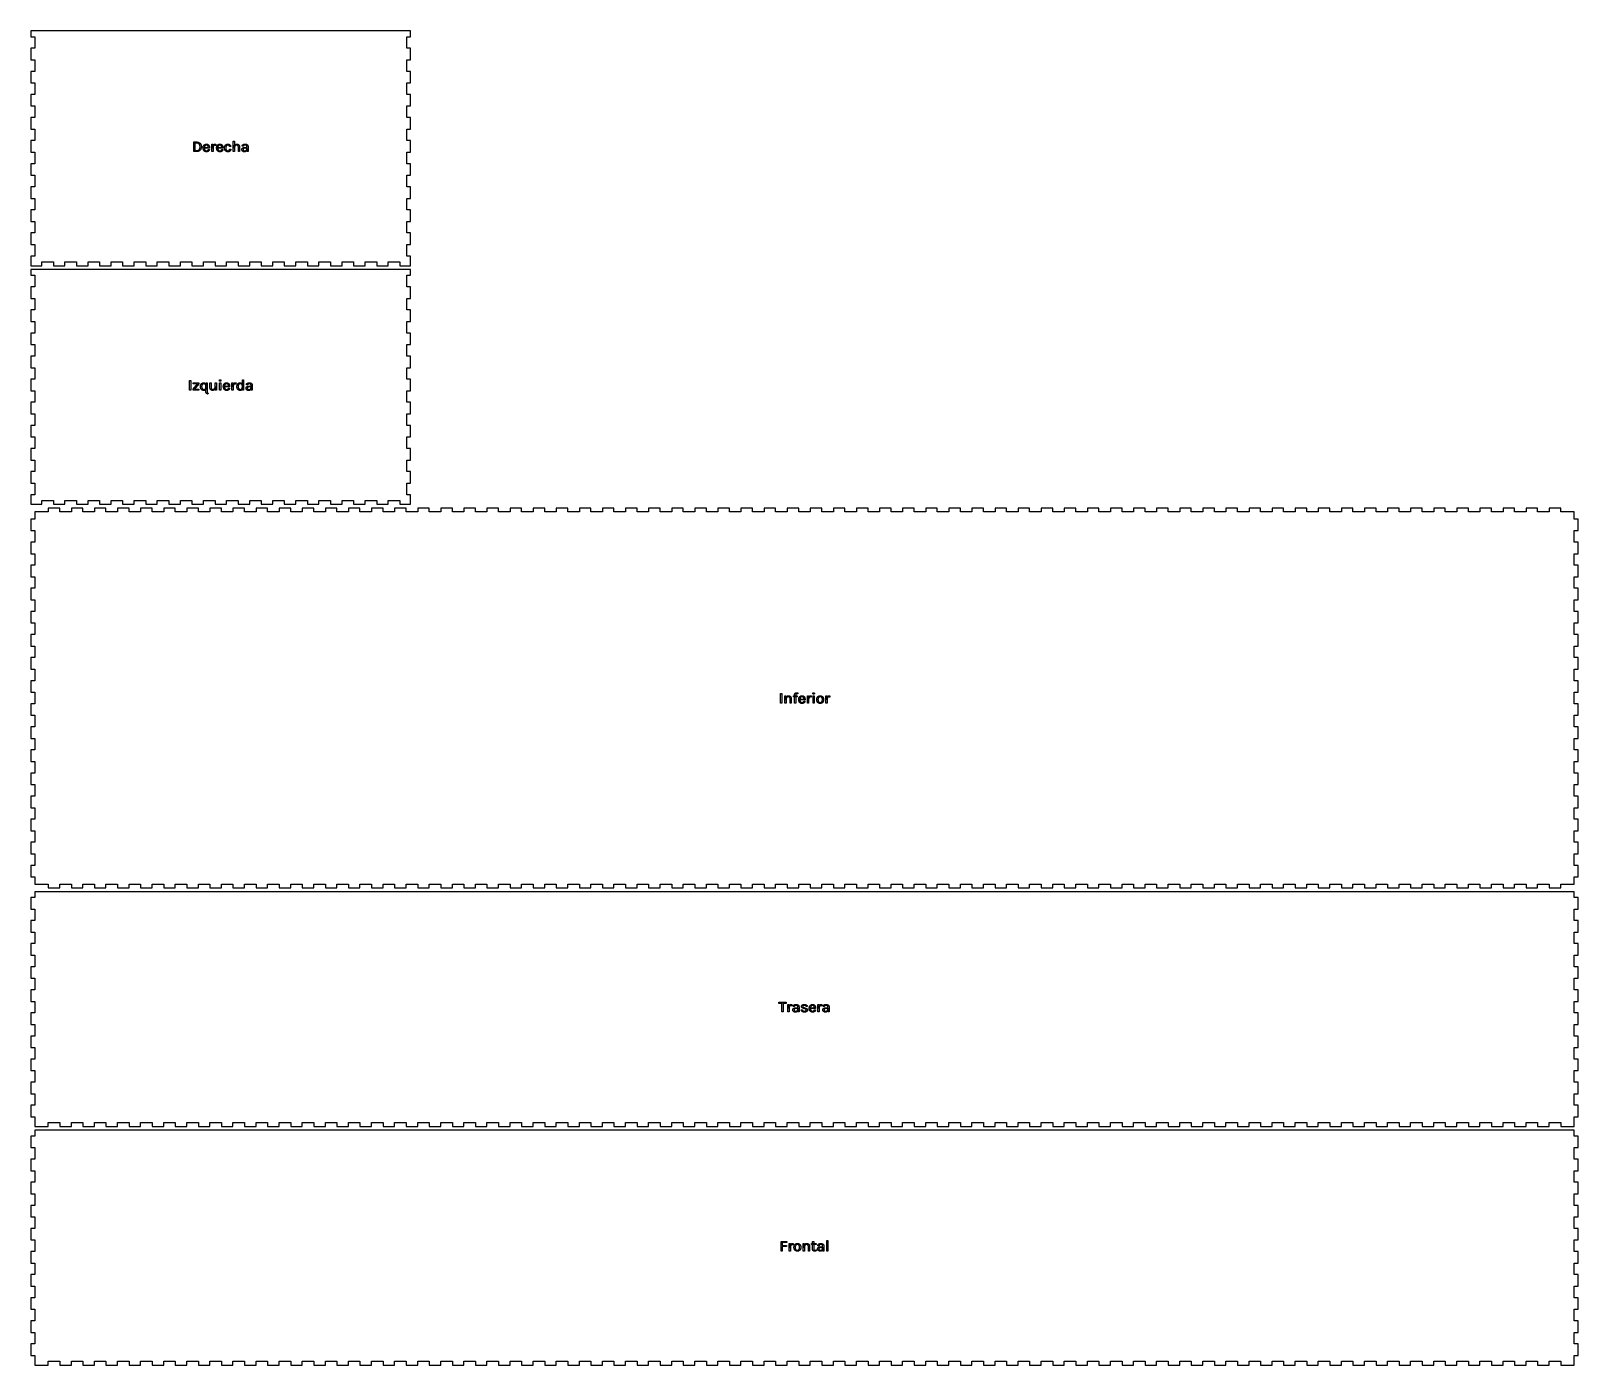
# Model space of a CAD drawing. Header units: millimetres. Extents: x 0 to 1206, y 0 to 1040.
import ezdxf

# ---------------------------------------------------------------- set-up
doc = ezdxf.new("R2010")
doc.units = ezdxf.units.MM
doc.layers.get('0').update_dxf_attribs({"linetype": 'CONTINUOUS'})

msp = doc.modelspace()

# ---------------------------------------------------------------- linework, layer by layer
for p, q in [((3, 1040), (0, 1040)), ((0, 1040), (0, 1035.5)), ((293, 1040), (3, 1040)), ((296, 1040), (293, 1040)), ((296, 1035.5), (296, 1040)), ((0, 1035.5), (3, 1035.5)), ((3, 1026.5), (0, 1026.5)), ((0, 1026.5), (0, 1017.5)), ((3, 1035.5), (3, 1026.5)), ((293, 1026.5), (293, 1035.5)), ((293, 1035.5), (296, 1035.5)), ((296, 1026.5), (293, 1026.5)), ((296, 1017.5), (296, 1026.5)), ((0, 1017.5), (3, 1017.5)), ((3, 1017.5), (3, 1008.5)), ((293, 1008.5), (293, 1017.5)), ((293, 1017.5), (296, 1017.5)), ((3, 1008.5), (0, 1008.5)), ((0, 1008.5), (0, 999.5)), ((296, 1008.5), (293, 1008.5)), ((296, 999.5), (296, 1008.5)), ((0, 999.5), (3, 999.5)), ((3, 990.5), (0, 990.5)), ((0, 990.5), (0, 981.5)), ((3, 999.5), (3, 990.5)), ((293, 990.5), (293, 999.5)), ((293, 999.5), (296, 999.5)), ((296, 990.5), (293, 990.5)), ((296, 981.5), (296, 990.5)), ((0, 981.5), (3, 981.5)), ((3, 981.5), (3, 972.5)), ((293, 972.5), (293, 981.5)), ((293, 981.5), (296, 981.5)), ((3, 972.5), (0, 972.5)), ((0, 972.5), (0, 963.5)), ((296, 972.5), (293, 972.5)), ((296, 963.5), (296, 972.5)), ((0, 963.5), (3, 963.5)), ((3, 954.5), (0, 954.5)), ((0, 954.5), (0, 945.5)), ((3, 963.5), (3, 954.5)), ((126.901, 945.908), (126.901, 953.444)), ((126.901, 953.444), (129.109, 953.444)), ((129.109, 953.444), (129.334, 953.439)), ((129.334, 953.439), (129.553, 953.425)), ((129.553, 953.425), (129.766, 953.402)), ((129.766, 953.402), (129.973, 953.37)), ((129.973, 953.37), (130.174, 953.328)), ((130.174, 953.328), (130.369, 953.277)), ((130.369, 953.277), (130.558, 953.216)), ((130.558, 953.216), (130.741, 953.146)), ((130.741, 953.146), (130.918, 953.067)), ((130.918, 953.067), (131.089, 952.979)), ((131.089, 952.979), (131.253, 952.882)), ((131.253, 952.882), (131.41, 952.778)), ((131.41, 952.778), (131.559, 952.666)), ((157.675, 945.908), (157.675, 954.092)), ((157.675, 954.092), (158.611, 954.092)), ((158.611, 954.092), (158.611, 945.908)), ((293, 954.5), (293, 963.5)), ((293, 963.5), (296, 963.5)), ((296, 954.5), (293, 954.5)), ((296, 945.5), (296, 954.5)), ((0, 945.5), (3, 945.5)), ((3, 945.5), (3, 936.5)), ((129.109, 945.908), (126.901, 945.908)), ((126.901, 945.908), (126.901, 945.908)), ((129.109, 952.616), (127.837, 952.616)), ((127.837, 952.616), (127.837, 946.724)), ((127.837, 946.724), (129.109, 946.724)), ((129.277, 952.612), (129.109, 952.616)), ((129.109, 952.616), (129.109, 952.616)), ((129.109, 952.616), (129.109, 952.616)), ((129.109, 946.724), (129.277, 946.728)), ((129.334, 945.913), (129.109, 945.908)), ((129.109, 945.908), (129.109, 945.908)), ((129.44, 952.601), (129.277, 952.612)), ((129.277, 946.728), (129.44, 946.739)), ((129.553, 945.927), (129.334, 945.913)), ((129.599, 952.582), (129.44, 952.601)), ((129.44, 946.739), (129.599, 946.759)), ((129.766, 945.95), (129.553, 945.927)), ((129.753, 952.555), (129.599, 952.582)), ((129.599, 946.759), (129.753, 946.785)), ((129.902, 952.521), (129.753, 952.555)), ((129.753, 946.785), (129.902, 946.82)), ((129.973, 945.983), (129.766, 945.95)), ((130.046, 952.479), (129.902, 952.521)), ((129.902, 946.82), (130.046, 946.862)), ((130.174, 946.026), (129.973, 945.983)), ((130.186, 952.429), (130.046, 952.479)), ((130.046, 946.862), (130.186, 946.912)), ((130.369, 946.078), (130.174, 946.026)), ((130.321, 952.372), (130.186, 952.429)), ((130.186, 946.912), (130.321, 946.97)), ((130.451, 952.307), (130.321, 952.372)), ((130.321, 946.97), (130.451, 947.035)), ((130.558, 946.139), (130.369, 946.078)), ((130.576, 952.235), (130.451, 952.307)), ((130.451, 947.035), (130.576, 947.108)), ((130.741, 946.209), (130.558, 946.139)), ((130.696, 952.156), (130.576, 952.235)), ((130.576, 947.108), (130.696, 947.188)), ((130.811, 952.071), (130.696, 952.156)), ((130.696, 947.188), (130.811, 947.273)), ((130.918, 946.29), (130.741, 946.209)), ((130.92, 951.981), (130.811, 952.071)), ((130.811, 947.273), (130.92, 947.364)), ((131.089, 946.379), (130.918, 946.29)), ((131.023, 951.885), (130.92, 951.981)), ((130.92, 947.364), (131.023, 947.461)), ((131.12, 951.784), (131.023, 951.885)), ((131.023, 947.461), (131.12, 947.563)), ((131.253, 946.477), (131.089, 946.379)), ((131.212, 951.676), (131.12, 951.784)), ((131.12, 947.563), (131.212, 947.671)), ((131.299, 951.563), (131.212, 951.676)), ((131.212, 947.671), (131.299, 947.785)), ((131.41, 946.582), (131.253, 946.477)), ((131.38, 951.445), (131.299, 951.563)), ((131.299, 947.785), (131.38, 947.905)), ((131.455, 951.321), (131.38, 951.445)), ((131.38, 947.905), (131.455, 948.03)), ((131.559, 946.695), (131.41, 946.582)), ((131.524, 951.191), (131.455, 951.321)), ((131.455, 948.03), (131.524, 948.161)), ((131.587, 951.057), (131.524, 951.191)), ((131.524, 948.161), (131.587, 948.297)), ((131.559, 952.666), (131.701, 952.546)), ((131.701, 946.816), (131.559, 946.695)), ((131.644, 950.918), (131.587, 951.057)), ((131.587, 948.297), (131.644, 948.436)), ((131.694, 950.776), (131.644, 950.918)), ((131.644, 948.436), (131.694, 948.578)), ((131.737, 950.63), (131.694, 950.776)), ((131.694, 948.578), (131.737, 948.725)), ((131.701, 952.546), (131.834, 952.419)), ((131.834, 946.944), (131.701, 946.816)), ((131.774, 950.481), (131.737, 950.63)), ((131.737, 948.725), (131.774, 948.874)), ((131.804, 950.327), (131.774, 950.481)), ((131.774, 948.874), (131.804, 949.028)), ((131.827, 950.17), (131.804, 950.327)), ((131.804, 949.028), (131.827, 949.184)), ((131.844, 950.009), (131.827, 950.17)), ((131.827, 949.184), (131.844, 949.345)), ((131.834, 952.419), (131.961, 952.284)), ((131.961, 947.079), (131.834, 946.944)), ((131.854, 949.845), (131.844, 950.009)), ((131.844, 949.345), (131.854, 949.509)), ((131.857, 949.676), (131.854, 949.845)), ((131.854, 949.509), (131.857, 949.676)), ((131.857, 949.676), (131.857, 949.676)), ((131.961, 952.284), (132.08, 952.141)), ((132.08, 947.222), (131.961, 947.079)), ((132.08, 952.141), (132.191, 951.991)), ((132.191, 947.373), (132.08, 947.222)), ((132.191, 951.991), (132.295, 951.833)), ((132.295, 947.531), (132.191, 947.373)), ((132.295, 951.833), (132.391, 951.668)), ((132.391, 947.696), (132.295, 947.531)), ((132.391, 951.668), (132.479, 951.496)), ((132.479, 947.868), (132.391, 947.696)), ((132.479, 951.496), (132.557, 951.318)), ((132.557, 948.046), (132.479, 947.868)), ((132.557, 951.318), (132.627, 951.133)), ((132.627, 948.23), (132.557, 948.046)), ((132.627, 951.133), (132.687, 950.943)), ((132.687, 948.419), (132.627, 948.23)), ((132.687, 950.943), (132.738, 950.747)), ((132.738, 948.614), (132.687, 948.419)), ((132.738, 950.747), (132.779, 950.545)), ((132.779, 948.815), (132.738, 948.614)), ((132.779, 950.545), (132.811, 950.337)), ((132.811, 949.022), (132.779, 948.815)), ((132.811, 950.337), (132.835, 950.122)), ((132.835, 949.234), (132.811, 949.022)), ((132.835, 950.122), (132.848, 949.902)), ((132.848, 949.452), (132.835, 949.234)), ((132.848, 949.902), (132.853, 949.676)), ((132.853, 949.676), (132.848, 949.452)), ((132.853, 949.676), (132.853, 949.676)), ((134.221, 948.764), (134.224, 948.95)), ((134.224, 948.59), (134.221, 948.764)), ((134.221, 948.764), (134.221, 948.764)), ((134.224, 948.95), (134.234, 949.13)), ((134.235, 948.419), (134.224, 948.59)), ((134.234, 949.13), (134.251, 949.305)), ((134.252, 948.253), (134.235, 948.419)), ((134.251, 949.305), (134.275, 949.475)), ((134.275, 948.091), (134.252, 948.253)), ((134.275, 949.475), (134.305, 949.64)), ((134.306, 947.933), (134.275, 948.091)), ((134.305, 949.64), (134.342, 949.799)), ((134.343, 947.779), (134.306, 947.933)), ((134.342, 949.799), (134.386, 949.953)), ((134.387, 947.629), (134.343, 947.779)), ((134.386, 949.953), (134.436, 950.102)), ((134.438, 947.483), (134.387, 947.629)), ((134.436, 950.102), (134.493, 950.246)), ((134.496, 947.342), (134.438, 947.483)), ((134.493, 950.246), (134.557, 950.384)), ((134.56, 947.204), (134.496, 947.342)), ((134.557, 950.384), (134.627, 950.516)), ((134.63, 947.071), (134.56, 947.204)), ((134.627, 950.516), (134.701, 950.643)), ((134.705, 946.945), (134.63, 947.071)), ((134.701, 950.643), (134.781, 950.762)), ((134.786, 946.824), (134.705, 946.945)), ((134.781, 950.762), (134.866, 950.876)), ((134.871, 946.709), (134.786, 946.824)), ((134.866, 950.876), (134.955, 950.983)), ((134.96, 946.6), (134.871, 946.709)), ((134.955, 950.983), (135.05, 951.084)), ((135.055, 946.497), (134.96, 946.6)), ((134.977, 948.62), (134.977, 949.196)), ((134.977, 949.196), (138.511, 949.196)), ((139.129, 948.62), (134.977, 948.62)), ((135.05, 951.084), (135.149, 951.179)), ((135.155, 946.4), (135.055, 946.497)), ((135.149, 951.179), (135.254, 951.267)), ((135.26, 946.309), (135.155, 946.4)), ((135.159, 949.122), (135.157, 949.016)), ((135.157, 949.016), (135.157, 949.016)), ((135.157, 949.016), (135.157, 948.632)), ((135.157, 948.632), (135.159, 948.513)), ((135.164, 949.227), (135.159, 949.122)), ((135.159, 948.513), (135.164, 948.397)), ((135.174, 949.33), (135.164, 949.227)), ((135.164, 948.397), (135.173, 948.283)), ((135.173, 948.283), (135.186, 948.172)), ((135.187, 949.431), (135.174, 949.33)), ((135.186, 948.172), (135.203, 948.063)), ((135.203, 949.531), (135.187, 949.431)), ((135.224, 949.63), (135.203, 949.531)), ((135.203, 948.063), (135.223, 947.957)), ((135.223, 947.957), (135.247, 947.854)), ((135.248, 949.727), (135.224, 949.63)), ((135.247, 947.854), (135.274, 947.753)), ((135.276, 949.822), (135.248, 949.727)), ((135.254, 951.267), (135.363, 951.349)), ((135.369, 946.224), (135.26, 946.309)), ((135.274, 947.753), (135.305, 947.654)), ((135.308, 949.916), (135.276, 949.822)), ((135.305, 947.654), (135.34, 947.558)), ((135.343, 950.009), (135.308, 949.916)), ((135.34, 947.558), (135.378, 947.465)), ((135.382, 950.099), (135.343, 950.009)), ((135.363, 951.349), (135.478, 951.425)), ((135.484, 946.145), (135.369, 946.224)), ((135.378, 947.465), (135.421, 947.376)), ((135.425, 950.186), (135.382, 950.099)), ((135.421, 947.376), (135.466, 947.291)), ((135.471, 950.268), (135.425, 950.186)), ((135.466, 947.291), (135.516, 947.21)), ((135.522, 950.348), (135.471, 950.268)), ((135.478, 951.425), (135.597, 951.494)), ((135.603, 946.073), (135.484, 946.145)), ((135.516, 947.21), (135.569, 947.134)), ((135.576, 950.424), (135.522, 950.348)), ((135.569, 947.134), (135.625, 947.06)), ((135.633, 950.496), (135.576, 950.424)), ((135.597, 951.494), (135.719, 951.556)), ((135.724, 946.008), (135.603, 946.073)), ((135.625, 947.06), (135.686, 946.991)), ((135.695, 950.565), (135.633, 950.496)), ((135.686, 946.991), (135.75, 946.926)), ((135.76, 950.63), (135.695, 950.565)), ((135.719, 951.556), (135.844, 951.61)), ((135.849, 945.951), (135.724, 946.008)), ((135.75, 946.926), (135.818, 946.865)), ((135.828, 950.692), (135.76, 950.63)), ((135.818, 946.865), (135.889, 946.808)), ((135.901, 950.75), (135.828, 950.692)), ((135.844, 951.61), (135.972, 951.657)), ((135.977, 945.901), (135.849, 945.951)), ((135.889, 946.808), (135.964, 946.756)), ((135.977, 950.804), (135.901, 950.75)), ((135.964, 946.756), (136.043, 946.709)), ((135.972, 951.657), (136.104, 951.697)), ((136.057, 950.852), (135.977, 950.804)), ((136.109, 945.859), (135.977, 945.901)), ((136.043, 946.709), (136.126, 946.667)), ((136.14, 950.894), (136.057, 950.852)), ((136.104, 951.697), (136.239, 951.73)), ((136.243, 945.825), (136.109, 945.859)), ((136.126, 946.667), (136.213, 946.631)), ((136.227, 950.93), (136.14, 950.894)), ((136.213, 946.631), (136.303, 946.601)), ((136.318, 950.962), (136.227, 950.93)), ((136.239, 951.73), (136.378, 951.755)), ((136.381, 945.798), (136.243, 945.825)), ((136.303, 946.601), (136.397, 946.576)), ((136.412, 950.987), (136.318, 950.962)), ((136.378, 951.755), (136.52, 951.773)), ((136.522, 945.779), (136.381, 945.798)), ((136.397, 946.576), (136.495, 946.557)), ((136.51, 951.007), (136.412, 950.987)), ((136.495, 946.557), (136.597, 946.543)), ((136.611, 951.021), (136.51, 951.007)), ((136.52, 951.773), (136.665, 951.784)), ((136.666, 945.768), (136.522, 945.779)), ((136.597, 946.543), (136.703, 946.535)), ((136.716, 951.029), (136.611, 951.021)), ((136.665, 951.784), (136.813, 951.788)), ((136.813, 945.764), (136.666, 945.768)), ((136.703, 946.535), (136.813, 946.532)), ((136.825, 951.032), (136.716, 951.029)), ((136.813, 951.788), (136.813, 951.788)), ((136.813, 951.788), (136.942, 951.785)), ((136.813, 946.532), (136.923, 946.535)), ((136.813, 946.532), (136.813, 946.532)), ((136.935, 945.766), (136.813, 945.764)), ((136.813, 945.764), (136.813, 945.764)), ((136.813, 945.764), (136.813, 945.764)), ((136.911, 951.03), (136.825, 951.032)), ((136.825, 951.032), (136.825, 951.032)), ((136.994, 951.025), (136.911, 951.03)), ((136.923, 946.535), (137.028, 946.543)), ((137.055, 945.773), (136.935, 945.766)), ((136.942, 951.785), (137.067, 951.777)), ((137.074, 951.016), (136.994, 951.025)), ((137.028, 946.543), (137.13, 946.556)), ((137.172, 945.784), (137.055, 945.773)), ((137.067, 951.777), (137.188, 951.764)), ((137.15, 951.003), (137.074, 951.016)), ((137.13, 946.556), (137.228, 946.575)), ((137.224, 950.987), (137.15, 951.003)), ((137.287, 945.8), (137.172, 945.784)), ((137.188, 951.764), (137.305, 951.746)), ((137.294, 950.967), (137.224, 950.987)), ((137.228, 946.575), (137.322, 946.6)), ((137.399, 945.819), (137.287, 945.8)), ((137.362, 950.944), (137.294, 950.967)), ((137.305, 951.746), (137.419, 951.722)), ((137.322, 946.6), (137.411, 946.629)), ((137.426, 950.917), (137.362, 950.944)), ((137.509, 945.844), (137.399, 945.819)), ((137.411, 946.629), (137.497, 946.664)), ((137.419, 951.722), (137.529, 951.693)), ((137.487, 950.886), (137.426, 950.917)), ((137.545, 950.852), (137.487, 950.886)), ((137.497, 946.664), (137.579, 946.705)), ((137.616, 945.873), (137.509, 945.844)), ((137.529, 951.693), (137.635, 951.659)), ((137.6, 950.815), (137.545, 950.852)), ((137.579, 946.705), (137.657, 946.751)), ((137.653, 950.775), (137.6, 950.815)), ((137.721, 945.906), (137.616, 945.873)), ((137.635, 951.659), (137.737, 951.619)), ((137.703, 950.733), (137.653, 950.775)), ((137.657, 946.751), (137.731, 946.802)), ((137.75, 950.689), (137.703, 950.733)), ((137.823, 945.944), (137.721, 945.906)), ((137.731, 946.802), (137.8, 946.859)), ((137.737, 951.619), (137.835, 951.574)), ((137.796, 950.643), (137.75, 950.689)), ((137.838, 950.594), (137.796, 950.643)), ((137.8, 946.859), (137.864, 946.92)), ((137.923, 945.986), (137.823, 945.944)), ((137.835, 951.574), (137.929, 951.524)), ((137.878, 950.543), (137.838, 950.594)), ((137.864, 946.92), (137.922, 946.987)), ((137.916, 950.489), (137.878, 950.543)), ((137.951, 950.433), (137.916, 950.489)), ((137.922, 946.987), (137.974, 947.059)), ((138.02, 946.032), (137.923, 945.986)), ((137.929, 951.524), (138.02, 951.469)), ((137.983, 950.375), (137.951, 950.433)), ((137.974, 947.059), (138.02, 947.136)), ((138.013, 950.315), (137.983, 950.375)), ((138.041, 950.254), (138.013, 950.315)), ((138.02, 951.469), (138.107, 951.411)), ((138.02, 947.136), (138.061, 947.219)), ((138.113, 946.082), (138.02, 946.032)), ((138.068, 950.192), (138.041, 950.254)), ((138.061, 947.219), (138.097, 947.306)), ((138.092, 950.128), (138.068, 950.192)), ((138.114, 950.064), (138.092, 950.128)), ((138.097, 947.306), (138.127, 947.399)), ((138.107, 951.411), (138.19, 951.349)), ((138.203, 946.136), (138.113, 946.082)), ((138.135, 949.998), (138.114, 950.064)), ((138.127, 947.399), (138.151, 947.497)), ((138.153, 949.931), (138.135, 949.998)), ((138.151, 947.497), (138.169, 947.6)), ((138.169, 949.863), (138.153, 949.931)), ((138.184, 949.794), (138.169, 949.863)), ((138.169, 947.6), (138.169, 947.6)), ((138.169, 947.6), (139.141, 947.6)), ((138.196, 949.724), (138.184, 949.794)), ((138.19, 951.349), (138.27, 951.283)), ((138.207, 949.653), (138.196, 949.724)), ((138.289, 946.194), (138.203, 946.136)), ((138.216, 949.582), (138.207, 949.653)), ((138.223, 949.512), (138.216, 949.582)), ((138.23, 949.441), (138.223, 949.512)), ((138.234, 949.37), (138.23, 949.441)), ((138.237, 949.299), (138.234, 949.37)), ((138.511, 949.196), (138.235, 949.016)), ((138.235, 949.016), (138.238, 949.087)), ((138.239, 949.228), (138.237, 949.299)), ((138.238, 949.087), (138.239, 949.158)), ((138.239, 949.158), (138.239, 949.228)), ((138.27, 951.283), (138.346, 951.213)), ((138.371, 946.255), (138.289, 946.194)), ((138.346, 951.213), (138.419, 951.14)), ((138.451, 946.32), (138.371, 946.255)), ((138.419, 951.14), (138.488, 951.063)), ((138.527, 946.389), (138.451, 946.32)), ((138.488, 951.063), (138.553, 950.983)), ((138.599, 946.462), (138.527, 946.389)), ((138.553, 950.983), (138.615, 950.898)), ((138.668, 946.539), (138.599, 946.462)), ((138.615, 950.898), (138.673, 950.81)), ((138.733, 946.619), (138.668, 946.539)), ((138.673, 950.81), (138.728, 950.719)), ((138.728, 950.719), (138.779, 950.625)), ((138.794, 946.703), (138.733, 946.619)), ((138.779, 950.625), (138.827, 950.529)), ((138.851, 946.79), (138.794, 946.703)), ((138.827, 950.529), (138.871, 950.431)), ((138.903, 946.88), (138.851, 946.79)), ((138.871, 950.431), (138.912, 950.331)), ((138.951, 946.973), (138.903, 946.88)), ((138.912, 950.331), (138.95, 950.228)), ((138.95, 950.228), (138.984, 950.123)), ((138.994, 947.07), (138.951, 946.973)), ((138.984, 950.123), (139.015, 950.015)), ((139.033, 947.169), (138.994, 947.07)), ((139.015, 950.015), (139.042, 949.905)), ((139.066, 947.272), (139.033, 947.169)), ((139.042, 949.905), (139.066, 949.793)), ((139.066, 949.793), (139.087, 949.679)), ((139.096, 947.378), (139.066, 947.272)), ((139.087, 949.679), (139.104, 949.565)), ((139.121, 947.488), (139.096, 947.378)), ((139.104, 949.565), (139.118, 949.449)), ((139.118, 949.449), (139.129, 949.333)), ((139.141, 947.6), (139.121, 947.488)), ((139.129, 949.333), (139.137, 949.216)), ((139.137, 948.741), (139.129, 948.62)), ((139.129, 948.62), (139.129, 948.62)), ((139.137, 949.216), (139.142, 949.099)), ((139.142, 948.861), (139.137, 948.741)), ((139.142, 949.099), (139.143, 948.98)), ((139.143, 948.98), (139.142, 948.861)), ((140.983, 945.908), (140.983, 951.656)), ((140.983, 951.656), (141.919, 951.656)), ((141.919, 945.908), (140.983, 945.908)), ((141.631, 948.5), (141.633, 948.715)), ((141.919, 948.5), (141.631, 948.5)), ((141.633, 948.715), (141.639, 948.922)), ((141.639, 948.922), (141.65, 949.122)), ((141.65, 949.122), (141.665, 949.315)), ((141.665, 949.315), (141.684, 949.5)), ((141.684, 949.5), (141.707, 949.678)), ((141.707, 949.678), (141.734, 949.848)), ((141.734, 949.848), (141.765, 950.011)), ((141.765, 950.011), (141.801, 950.167)), ((141.801, 950.167), (141.841, 950.315)), ((141.841, 950.315), (141.885, 950.456)), ((141.885, 950.456), (141.933, 950.59)), ((141.919, 951.656), (141.919, 945.908)), ((141.92, 948.641), (141.919, 948.5)), ((141.919, 948.5), (141.919, 948.5)), ((141.919, 948.5), (141.919, 948.5)), ((141.919, 945.908), (141.919, 945.908)), ((141.925, 948.778), (141.92, 948.641)), ((141.932, 948.912), (141.925, 948.778)), ((141.942, 949.041), (141.932, 948.912)), ((141.933, 950.59), (141.985, 950.716)), ((141.954, 949.168), (141.942, 949.041)), ((141.97, 949.29), (141.954, 949.168)), ((141.988, 949.408), (141.97, 949.29)), ((141.985, 950.716), (142.04, 950.835)), ((142.009, 949.523), (141.988, 949.408)), ((142.033, 949.635), (142.009, 949.523)), ((142.06, 949.742), (142.033, 949.635)), ((142.04, 950.835), (142.1, 950.947)), ((142.09, 949.845), (142.06, 949.742)), ((142.123, 949.944), (142.09, 949.845)), ((142.1, 950.947), (142.163, 951.051)), ((142.16, 950.037), (142.123, 949.944)), ((142.2, 950.126), (142.16, 950.037)), ((142.163, 951.051), (142.231, 951.148)), ((142.244, 950.211), (142.2, 950.126)), ((142.231, 951.148), (142.302, 951.238)), ((142.291, 950.29), (142.244, 950.211)), ((142.341, 950.365), (142.291, 950.29)), ((142.302, 951.238), (142.377, 951.32)), ((142.395, 950.435), (142.341, 950.365)), ((142.377, 951.32), (142.456, 951.395)), ((142.452, 950.5), (142.395, 950.435)), ((142.513, 950.561), (142.452, 950.5)), ((142.456, 951.395), (142.539, 951.463)), ((142.577, 950.616), (142.513, 950.561)), ((142.539, 951.463), (142.625, 951.524)), ((142.646, 950.666), (142.577, 950.616)), ((142.625, 951.524), (142.715, 951.577)), ((142.718, 950.709), (142.646, 950.666)), ((142.715, 951.577), (142.808, 951.623)), ((142.794, 950.747), (142.718, 950.709)), ((142.875, 950.779), (142.794, 950.747)), ((142.808, 951.623), (142.905, 951.663)), ((142.959, 950.805), (142.875, 950.779)), ((142.905, 951.663), (143.006, 951.695)), ((143.047, 950.826), (142.959, 950.805)), ((143.006, 951.695), (143.11, 951.72)), ((143.139, 950.84), (143.047, 950.826)), ((143.11, 951.72), (143.217, 951.738)), ((143.235, 950.849), (143.139, 950.84)), ((143.217, 951.738), (143.328, 951.748)), ((143.335, 950.852), (143.235, 950.849)), ((143.328, 951.748), (143.443, 951.752)), ((143.367, 950.852), (143.335, 950.852)), ((143.335, 950.852), (143.335, 950.852)), ((143.399, 950.85), (143.367, 950.852)), ((143.432, 950.848), (143.399, 950.85)), ((143.467, 950.846), (143.432, 950.848)), ((143.443, 951.752), (143.443, 951.752)), ((143.443, 951.752), (143.481, 951.752)), ((143.501, 950.842), (143.467, 950.846)), ((143.481, 951.752), (143.518, 951.751)), ((143.537, 950.838), (143.501, 950.842)), ((143.518, 951.751), (143.555, 951.75)), ((143.574, 950.833), (143.537, 950.838)), ((143.555, 951.75), (143.591, 951.748)), ((143.611, 950.827), (143.574, 950.833)), ((143.591, 951.748), (143.627, 951.745)), ((143.65, 950.82), (143.611, 950.827)), ((143.627, 951.745), (143.662, 951.742)), ((143.689, 950.813), (143.65, 950.82)), ((143.662, 951.742), (143.696, 951.739)), ((143.728, 950.805), (143.689, 950.813)), ((143.696, 951.739), (143.729, 951.735)), ((143.767, 950.797), (143.728, 950.805)), ((143.729, 951.735), (143.762, 951.73)), ((143.762, 951.73), (143.794, 951.725)), ((143.805, 950.788), (143.767, 950.797)), ((143.794, 951.725), (143.826, 951.719)), ((143.843, 950.779), (143.805, 950.788)), ((143.826, 951.719), (143.858, 951.713)), ((143.88, 950.77), (143.843, 950.779)), ((143.858, 951.713), (143.89, 951.706)), ((143.916, 950.761), (143.88, 950.77)), ((143.89, 951.706), (143.922, 951.699)), ((143.952, 950.751), (143.916, 950.761)), ((143.922, 951.699), (143.954, 951.691)), ((143.987, 950.741), (143.952, 950.751)), ((143.954, 951.691), (143.986, 951.683)), ((143.986, 951.683), (144.018, 951.674)), ((144.021, 950.731), (143.987, 950.741)), ((144.018, 951.674), (144.05, 951.665)), ((144.055, 950.72), (144.021, 950.731)), ((144.05, 951.665), (144.083, 951.655)), ((144.115, 951.644), (144.055, 950.72)), ((144.083, 951.655), (144.115, 951.644)), ((144.115, 951.644), (144.115, 951.644)), ((144.721, 948.764), (144.724, 948.95)), ((144.724, 948.59), (144.721, 948.764)), ((144.721, 948.764), (144.721, 948.764)), ((144.724, 948.95), (144.734, 949.13)), ((144.735, 948.419), (144.724, 948.59)), ((144.734, 949.13), (144.751, 949.305)), ((144.752, 948.253), (144.735, 948.419)), ((144.751, 949.305), (144.775, 949.475)), ((144.775, 948.091), (144.752, 948.253)), ((144.775, 949.475), (144.805, 949.64)), ((144.806, 947.933), (144.775, 948.091)), ((144.805, 949.64), (144.842, 949.799)), ((144.843, 947.779), (144.806, 947.933)), ((144.842, 949.799), (144.886, 949.953)), ((144.887, 947.629), (144.843, 947.779)), ((144.886, 949.953), (144.936, 950.102)), ((144.938, 947.483), (144.887, 947.629)), ((144.936, 950.102), (144.993, 950.246)), ((144.996, 947.342), (144.938, 947.483)), ((144.993, 950.246), (145.057, 950.384)), ((145.06, 947.204), (144.996, 947.342)), ((145.057, 950.384), (145.127, 950.516)), ((145.13, 947.071), (145.06, 947.204)), ((145.127, 950.516), (145.201, 950.643)), ((145.205, 946.945), (145.13, 947.071)), ((145.201, 950.643), (145.281, 950.762)), ((145.286, 946.824), (145.205, 946.945)), ((145.281, 950.762), (145.366, 950.876)), ((145.371, 946.709), (145.286, 946.824)), ((145.366, 950.876), (145.455, 950.983)), ((145.46, 946.6), (145.371, 946.709)), ((145.455, 950.983), (145.55, 951.084)), ((145.555, 946.497), (145.46, 946.6)), ((145.477, 948.62), (145.477, 949.196)), ((145.477, 949.196), (149.011, 949.196)), ((149.629, 948.62), (145.477, 948.62)), ((145.55, 951.084), (145.649, 951.179)), ((145.655, 946.4), (145.555, 946.497)), ((145.649, 951.179), (145.754, 951.267)), ((145.76, 946.309), (145.655, 946.4)), ((145.659, 949.122), (145.657, 949.016)), ((145.657, 949.016), (145.657, 949.016)), ((145.657, 949.016), (145.657, 948.632)), ((145.657, 948.632), (145.659, 948.513)), ((145.664, 949.227), (145.659, 949.122)), ((145.659, 948.513), (145.664, 948.397)), ((145.674, 949.33), (145.664, 949.227)), ((145.664, 948.397), (145.673, 948.283)), ((145.673, 948.283), (145.686, 948.172)), ((145.687, 949.431), (145.674, 949.33)), ((145.686, 948.172), (145.703, 948.063)), ((145.703, 949.531), (145.687, 949.431)), ((145.724, 949.63), (145.703, 949.531)), ((145.703, 948.063), (145.723, 947.957)), ((145.723, 947.957), (145.747, 947.854)), ((145.748, 949.727), (145.724, 949.63)), ((145.747, 947.854), (145.774, 947.753)), ((145.776, 949.822), (145.748, 949.727)), ((145.754, 951.267), (145.863, 951.349)), ((145.869, 946.224), (145.76, 946.309)), ((145.774, 947.753), (145.805, 947.654)), ((145.808, 949.916), (145.776, 949.822)), ((145.805, 947.654), (145.84, 947.558)), ((145.843, 950.009), (145.808, 949.916)), ((145.84, 947.558), (145.878, 947.465)), ((145.882, 950.099), (145.843, 950.009)), ((145.863, 951.349), (145.978, 951.425)), ((145.984, 946.145), (145.869, 946.224)), ((145.878, 947.465), (145.921, 947.376)), ((145.925, 950.186), (145.882, 950.099)), ((145.921, 947.376), (145.966, 947.291)), ((145.971, 950.268), (145.925, 950.186)), ((145.966, 947.291), (146.016, 947.21)), ((146.022, 950.348), (145.971, 950.268)), ((145.978, 951.425), (146.097, 951.494)), ((146.103, 946.073), (145.984, 946.145)), ((146.016, 947.21), (146.069, 947.134)), ((146.076, 950.424), (146.022, 950.348)), ((146.069, 947.134), (146.125, 947.06)), ((146.133, 950.496), (146.076, 950.424)), ((146.097, 951.494), (146.219, 951.556)), ((146.224, 946.008), (146.103, 946.073)), ((146.125, 947.06), (146.186, 946.991)), ((146.195, 950.565), (146.133, 950.496)), ((146.186, 946.991), (146.25, 946.926)), ((146.26, 950.63), (146.195, 950.565)), ((146.219, 951.556), (146.344, 951.61)), ((146.349, 945.951), (146.224, 946.008)), ((146.25, 946.926), (146.318, 946.865)), ((146.328, 950.692), (146.26, 950.63)), ((146.318, 946.865), (146.389, 946.808)), ((146.401, 950.75), (146.328, 950.692)), ((146.344, 951.61), (146.472, 951.657)), ((146.477, 945.901), (146.349, 945.951)), ((146.389, 946.808), (146.464, 946.756)), ((146.477, 950.804), (146.401, 950.75)), ((146.464, 946.756), (146.543, 946.709)), ((146.472, 951.657), (146.604, 951.697)), ((146.557, 950.852), (146.477, 950.804)), ((146.609, 945.859), (146.477, 945.901)), ((146.543, 946.709), (146.626, 946.667)), ((146.64, 950.894), (146.557, 950.852)), ((146.604, 951.697), (146.739, 951.73)), ((146.743, 945.825), (146.609, 945.859)), ((146.626, 946.667), (146.713, 946.631)), ((146.727, 950.93), (146.64, 950.894)), ((146.713, 946.631), (146.803, 946.601)), ((146.818, 950.962), (146.727, 950.93)), ((146.739, 951.73), (146.878, 951.755)), ((146.881, 945.798), (146.743, 945.825)), ((146.803, 946.601), (146.897, 946.576)), ((146.912, 950.987), (146.818, 950.962)), ((146.878, 951.755), (147.02, 951.773)), ((147.022, 945.779), (146.881, 945.798)), ((146.897, 946.576), (146.995, 946.557)), ((147.01, 951.007), (146.912, 950.987)), ((146.995, 946.557), (147.097, 946.543)), ((147.111, 951.021), (147.01, 951.007)), ((147.02, 951.773), (147.165, 951.784)), ((147.166, 945.768), (147.022, 945.779)), ((147.097, 946.543), (147.203, 946.535)), ((147.216, 951.029), (147.111, 951.021)), ((147.165, 951.784), (147.313, 951.788)), ((147.313, 945.764), (147.166, 945.768)), ((147.203, 946.535), (147.313, 946.532)), ((147.325, 951.032), (147.216, 951.029)), ((147.313, 951.788), (147.313, 951.788)), ((147.313, 951.788), (147.442, 951.785)), ((147.313, 946.532), (147.423, 946.535)), ((147.313, 946.532), (147.313, 946.532)), ((147.435, 945.766), (147.313, 945.764)), ((147.313, 945.764), (147.313, 945.764)), ((147.313, 945.764), (147.313, 945.764)), ((147.411, 951.03), (147.325, 951.032)), ((147.325, 951.032), (147.325, 951.032)), ((147.494, 951.025), (147.411, 951.03)), ((147.423, 946.535), (147.528, 946.543)), ((147.555, 945.773), (147.435, 945.766)), ((147.442, 951.785), (147.567, 951.777)), ((147.574, 951.016), (147.494, 951.025)), ((147.528, 946.543), (147.63, 946.556)), ((147.672, 945.784), (147.555, 945.773)), ((147.567, 951.777), (147.688, 951.764)), ((147.65, 951.003), (147.574, 951.016)), ((147.63, 946.556), (147.728, 946.575)), ((147.724, 950.987), (147.65, 951.003)), ((147.787, 945.8), (147.672, 945.784)), ((147.688, 951.764), (147.805, 951.746)), ((147.794, 950.967), (147.724, 950.987)), ((147.728, 946.575), (147.822, 946.6)), ((147.899, 945.819), (147.787, 945.8)), ((147.862, 950.944), (147.794, 950.967)), ((147.805, 951.746), (147.919, 951.722)), ((147.822, 946.6), (147.911, 946.629)), ((147.926, 950.917), (147.862, 950.944)), ((148.009, 945.844), (147.899, 945.819)), ((147.911, 946.629), (147.997, 946.664)), ((147.919, 951.722), (148.029, 951.693)), ((147.987, 950.886), (147.926, 950.917)), ((148.045, 950.852), (147.987, 950.886)), ((147.997, 946.664), (148.079, 946.705)), ((148.116, 945.873), (148.009, 945.844)), ((148.029, 951.693), (148.135, 951.659)), ((148.1, 950.815), (148.045, 950.852)), ((148.079, 946.705), (148.157, 946.751)), ((148.153, 950.775), (148.1, 950.815)), ((148.221, 945.906), (148.116, 945.873)), ((148.135, 951.659), (148.237, 951.619)), ((148.203, 950.733), (148.153, 950.775)), ((148.157, 946.751), (148.231, 946.802)), ((148.25, 950.689), (148.203, 950.733)), ((148.323, 945.944), (148.221, 945.906)), ((148.231, 946.802), (148.3, 946.859)), ((148.237, 951.619), (148.335, 951.574)), ((148.296, 950.643), (148.25, 950.689)), ((148.338, 950.594), (148.296, 950.643)), ((148.3, 946.859), (148.364, 946.92)), ((148.423, 945.986), (148.323, 945.944)), ((148.335, 951.574), (148.429, 951.524)), ((148.378, 950.543), (148.338, 950.594)), ((148.364, 946.92), (148.422, 946.987)), ((148.416, 950.489), (148.378, 950.543)), ((148.451, 950.433), (148.416, 950.489)), ((148.422, 946.987), (148.474, 947.059)), ((148.52, 946.032), (148.423, 945.986)), ((148.429, 951.524), (148.52, 951.469)), ((148.483, 950.375), (148.451, 950.433)), ((148.474, 947.059), (148.52, 947.136)), ((148.513, 950.315), (148.483, 950.375)), ((148.541, 950.254), (148.513, 950.315)), ((148.52, 951.469), (148.607, 951.411)), ((148.52, 947.136), (148.561, 947.219)), ((148.613, 946.082), (148.52, 946.032)), ((148.568, 950.192), (148.541, 950.254)), ((148.561, 947.219), (148.597, 947.306)), ((148.592, 950.128), (148.568, 950.192)), ((148.614, 950.064), (148.592, 950.128)), ((148.597, 947.306), (148.627, 947.399)), ((148.607, 951.411), (148.69, 951.349)), ((148.703, 946.136), (148.613, 946.082)), ((148.635, 949.998), (148.614, 950.064)), ((148.627, 947.399), (148.651, 947.497)), ((148.653, 949.931), (148.635, 949.998)), ((148.651, 947.497), (148.669, 947.6)), ((148.669, 949.863), (148.653, 949.931)), ((148.684, 949.794), (148.669, 949.863)), ((148.669, 947.6), (148.669, 947.6)), ((148.669, 947.6), (149.641, 947.6)), ((148.696, 949.724), (148.684, 949.794)), ((148.69, 951.349), (148.77, 951.283)), ((148.707, 949.653), (148.696, 949.724)), ((148.789, 946.194), (148.703, 946.136)), ((148.716, 949.582), (148.707, 949.653)), ((148.723, 949.512), (148.716, 949.582)), ((148.73, 949.441), (148.723, 949.512)), ((148.734, 949.37), (148.73, 949.441)), ((148.737, 949.299), (148.734, 949.37)), ((149.011, 949.196), (148.735, 949.016)), ((148.735, 949.016), (148.738, 949.087)), ((148.739, 949.228), (148.737, 949.299)), ((148.738, 949.087), (148.739, 949.158)), ((148.739, 949.158), (148.739, 949.228)), ((148.77, 951.283), (148.846, 951.213)), ((148.871, 946.255), (148.789, 946.194)), ((148.846, 951.213), (148.919, 951.14)), ((148.951, 946.32), (148.871, 946.255)), ((148.919, 951.14), (148.988, 951.063)), ((149.027, 946.389), (148.951, 946.32)), ((148.988, 951.063), (149.053, 950.983)), ((149.099, 946.462), (149.027, 946.389)), ((149.053, 950.983), (149.115, 950.898)), ((149.168, 946.539), (149.099, 946.462)), ((149.115, 950.898), (149.173, 950.81)), ((149.233, 946.619), (149.168, 946.539)), ((149.173, 950.81), (149.228, 950.719)), ((149.228, 950.719), (149.279, 950.625)), ((149.294, 946.703), (149.233, 946.619)), ((149.279, 950.625), (149.327, 950.529)), ((149.351, 946.79), (149.294, 946.703)), ((149.327, 950.529), (149.371, 950.431)), ((149.403, 946.88), (149.351, 946.79)), ((149.371, 950.431), (149.412, 950.331)), ((149.451, 946.973), (149.403, 946.88)), ((149.412, 950.331), (149.45, 950.228)), ((149.45, 950.228), (149.484, 950.123)), ((149.494, 947.07), (149.451, 946.973)), ((149.484, 950.123), (149.515, 950.015)), ((149.533, 947.169), (149.494, 947.07)), ((149.515, 950.015), (149.542, 949.905)), ((149.566, 947.272), (149.533, 947.169)), ((149.542, 949.905), (149.566, 949.793)), ((149.566, 949.793), (149.587, 949.679)), ((149.596, 947.378), (149.566, 947.272)), ((149.587, 949.679), (149.604, 949.565)), ((149.621, 947.488), (149.596, 947.378)), ((149.604, 949.565), (149.618, 949.449)), ((149.618, 949.449), (149.629, 949.333)), ((149.641, 947.6), (149.621, 947.488)), ((149.629, 949.333), (149.637, 949.216)), ((149.637, 948.741), (149.629, 948.62)), ((149.629, 948.62), (149.629, 948.62)), ((149.637, 949.216), (149.642, 949.099)), ((149.642, 948.861), (149.637, 948.741)), ((149.642, 949.099), (149.643, 948.98)), ((149.643, 948.98), (149.642, 948.861)), ((150.883, 948.788), (150.887, 948.975)), ((150.887, 948.606), (150.883, 948.788)), ((150.883, 948.788), (150.883, 948.788)), ((150.887, 948.975), (150.898, 949.156)), ((150.898, 948.428), (150.887, 948.606)), ((150.898, 949.156), (150.916, 949.332)), ((150.916, 948.256), (150.898, 948.428)), ((150.916, 949.332), (150.942, 949.502)), ((150.942, 948.088), (150.916, 948.256)), ((150.942, 949.502), (150.975, 949.667)), ((150.975, 947.926), (150.942, 948.088)), ((150.975, 949.667), (151.015, 949.826)), ((151.015, 947.768), (150.975, 947.926)), ((151.015, 949.826), (151.062, 949.98)), ((151.062, 947.615), (151.015, 947.768)), ((151.062, 949.98), (151.117, 950.128)), ((151.117, 947.467), (151.062, 947.615)), ((151.117, 950.128), (151.179, 950.271)), ((151.179, 947.324), (151.117, 947.467)), ((151.179, 950.271), (151.249, 950.408)), ((151.249, 947.186), (151.179, 947.324)), ((151.249, 950.408), (151.325, 950.539)), ((151.325, 947.053), (151.249, 947.186)), ((151.325, 950.539), (151.405, 950.664)), ((151.405, 946.927), (151.325, 947.053)), ((151.405, 950.664), (151.489, 950.783)), ((151.489, 946.807), (151.405, 946.927)), ((151.489, 950.783), (151.579, 950.895)), ((151.579, 946.693), (151.489, 946.807)), ((151.579, 950.895), (151.673, 951)), ((151.673, 946.585), (151.579, 946.693)), ((151.673, 951), (151.771, 951.1)), ((151.771, 946.483), (151.673, 946.585)), ((151.771, 951.1), (151.875, 951.193)), ((151.875, 946.387), (151.771, 946.483)), ((151.845, 948.93), (151.843, 948.788)), ((151.843, 948.788), (151.843, 948.788)), ((151.843, 948.788), (151.845, 948.657)), ((151.852, 949.067), (151.845, 948.93)), ((151.845, 948.657), (151.852, 948.529)), ((151.864, 949.199), (151.852, 949.067)), ((151.852, 948.529), (151.862, 948.404)), ((151.862, 948.404), (151.877, 948.284)), ((151.88, 949.326), (151.864, 949.199)), ((151.875, 951.193), (151.982, 951.28)), ((151.982, 946.297), (151.875, 946.387)), ((151.877, 948.284), (151.896, 948.166)), ((151.901, 949.449), (151.88, 949.326)), ((151.896, 948.166), (151.92, 948.053)), ((151.927, 949.567), (151.901, 949.449)), ((151.92, 948.053), (151.947, 947.942)), ((151.958, 949.68), (151.927, 949.567)), ((151.947, 947.942), (151.979, 947.836)), ((151.993, 949.788), (151.958, 949.68)), ((151.979, 947.836), (152.016, 947.733)), ((151.982, 951.28), (152.095, 951.36)), ((152.095, 946.213), (151.982, 946.297)), ((152.033, 949.892), (151.993, 949.788)), ((152.016, 947.733), (152.056, 947.633)), ((152.077, 949.991), (152.033, 949.892)), ((152.056, 947.633), (152.1, 947.537)), ((152.125, 950.085), (152.077, 949.991)), ((152.095, 951.36), (152.212, 951.434)), ((152.212, 946.136), (152.095, 946.213)), ((152.1, 947.537), (152.148, 947.446)), ((152.176, 950.175), (152.125, 950.085)), ((152.148, 947.446), (152.198, 947.359)), ((152.23, 950.259), (152.176, 950.175)), ((152.198, 947.359), (152.252, 947.277)), ((152.212, 951.434), (152.332, 951.501)), ((152.332, 946.065), (152.212, 946.136)), ((152.287, 950.339), (152.23, 950.259)), ((152.252, 947.277), (152.309, 947.199)), ((152.346, 950.414), (152.287, 950.339)), ((152.309, 947.199), (152.369, 947.125)), ((152.332, 951.501), (152.455, 951.561)), ((152.455, 946.002), (152.332, 946.065)), ((152.409, 950.484), (152.346, 950.414)), ((152.369, 947.125), (152.432, 947.056)), ((152.474, 950.55), (152.409, 950.484)), ((152.432, 947.056), (152.499, 946.991)), ((152.455, 951.561), (152.579, 951.615)), ((152.579, 945.946), (152.455, 946.002)), ((152.542, 950.61), (152.474, 950.55)), ((152.499, 946.991), (152.568, 946.93)), ((152.612, 950.666), (152.542, 950.61)), ((152.568, 946.93), (152.641, 946.874)), ((152.579, 951.615), (152.704, 951.661)), ((152.704, 945.898), (152.579, 945.946)), ((152.686, 950.717), (152.612, 950.666)), ((152.641, 946.874), (152.716, 946.823)), ((152.762, 950.763), (152.686, 950.717)), ((152.704, 951.661), (152.832, 951.699)), ((152.832, 945.857), (152.704, 945.898)), ((152.716, 946.823), (152.794, 946.777)), ((152.838, 950.804), (152.762, 950.763)), ((152.794, 946.777), (152.873, 946.736)), ((152.832, 951.699), (152.962, 951.731)), ((152.962, 945.824), (152.832, 945.857)), ((152.916, 950.841), (152.838, 950.804)), ((152.873, 946.736), (152.955, 946.701)), ((152.994, 950.873), (152.916, 950.841)), ((152.955, 946.701), (153.038, 946.672)), ((152.962, 951.731), (153.093, 951.756)), ((153.093, 945.797), (152.962, 945.824)), ((153.074, 950.899), (152.994, 950.873)), ((153.038, 946.672), (153.124, 946.647)), ((153.154, 950.921), (153.074, 950.899)), ((153.093, 951.756), (153.227, 951.774)), ((153.227, 945.779), (153.093, 945.797)), ((153.124, 946.647), (153.212, 946.628)), ((153.236, 950.938), (153.154, 950.921)), ((153.212, 946.628), (153.301, 946.615)), ((153.227, 951.774), (153.362, 951.784)), ((153.362, 945.768), (153.227, 945.779)), ((153.319, 950.95), (153.236, 950.938)), ((153.301, 946.615), (153.393, 946.607)), ((153.402, 950.958), (153.319, 950.95)), ((153.362, 951.784), (153.499, 951.788)), ((153.499, 945.764), (153.362, 945.768)), ((153.393, 946.607), (153.487, 946.604)), ((153.487, 950.96), (153.402, 950.958)), ((153.586, 950.957), (153.487, 950.96)), ((153.487, 950.96), (153.487, 950.96)), ((153.487, 946.604), (153.617, 946.607)), ((153.487, 946.604), (153.487, 946.604)), ((153.499, 951.788), (153.499, 951.788)), ((153.499, 951.788), (153.595, 951.787)), ((153.638, 945.767), (153.499, 945.764)), ((153.499, 945.764), (153.499, 945.764)), ((153.499, 945.764), (153.499, 945.764)), ((153.682, 950.948), (153.586, 950.957)), ((153.595, 951.787), (153.689, 951.782)), ((153.617, 946.607), (153.741, 946.617)), ((153.772, 945.775), (153.638, 945.767)), ((153.776, 950.934), (153.682, 950.948)), ((153.689, 951.782), (153.782, 951.775)), ((153.741, 946.617), (153.858, 946.633)), ((153.904, 945.788), (153.772, 945.775)), ((153.866, 950.913), (153.776, 950.934)), ((153.782, 951.775), (153.872, 951.764)), ((153.858, 946.633), (153.968, 946.656)), ((153.953, 950.887), (153.866, 950.913)), ((153.872, 951.764), (153.96, 951.751)), ((154.031, 945.807), (153.904, 945.788)), ((154.037, 950.855), (153.953, 950.887)), ((153.96, 951.751), (154.047, 951.735)), ((153.968, 946.656), (154.073, 946.686)), ((154.155, 945.832), (154.031, 945.807)), ((154.118, 950.817), (154.037, 950.855)), ((154.047, 951.735), (154.131, 951.716)), ((154.073, 946.686), (154.171, 946.722)), ((154.195, 950.774), (154.118, 950.817)), ((154.131, 951.716), (154.213, 951.694)), ((154.276, 945.861), (154.155, 945.832)), ((154.171, 946.722), (154.262, 946.764)), ((154.27, 950.724), (154.195, 950.774)), ((154.213, 951.694), (154.294, 951.669)), ((154.262, 946.764), (154.347, 946.813)), ((154.342, 950.669), (154.27, 950.724)), ((154.392, 945.896), (154.276, 945.861)), ((154.294, 951.669), (154.372, 951.641)), ((154.41, 950.609), (154.342, 950.669)), ((154.347, 946.813), (154.426, 946.869)), ((154.372, 951.641), (154.448, 951.61)), ((154.505, 945.937), (154.392, 945.896)), ((154.474, 950.544), (154.41, 950.609)), ((154.426, 946.869), (154.498, 946.931)), ((154.448, 951.61), (154.523, 951.578)), ((154.535, 950.476), (154.474, 950.544)), ((154.498, 946.931), (154.564, 946.999)), ((154.614, 945.983), (154.505, 945.937)), ((154.523, 951.578), (154.595, 951.543)), ((154.591, 950.403), (154.535, 950.476)), ((154.564, 946.999), (154.622, 947.072)), ((154.643, 950.326), (154.591, 950.403)), ((154.595, 951.543), (154.666, 951.506)), ((154.72, 946.034), (154.614, 945.983)), ((154.622, 947.072), (154.674, 947.15)), ((154.691, 950.245), (154.643, 950.326)), ((154.666, 951.506), (154.734, 951.466)), ((154.674, 947.15), (154.719, 947.233)), ((154.735, 950.16), (154.691, 950.245)), ((154.719, 947.233), (154.757, 947.322)), ((154.821, 946.09), (154.72, 946.034)), ((154.734, 951.466), (154.801, 951.425)), ((154.775, 950.071), (154.735, 950.16)), ((154.757, 947.322), (154.788, 947.415)), ((154.811, 949.978), (154.775, 950.071)), ((154.788, 947.415), (154.812, 947.514)), ((154.801, 951.425), (154.865, 951.381)), ((154.843, 949.88), (154.811, 949.978)), ((154.812, 947.514), (154.829, 947.617)), ((154.918, 946.15), (154.821, 946.09)), ((154.829, 947.617), (154.84, 947.726)), ((154.84, 947.726), (154.843, 947.84)), ((155.803, 949.964), (154.843, 949.88)), ((154.843, 947.84), (154.843, 947.84)), ((154.843, 947.84), (155.803, 947.84)), ((154.865, 951.381), (154.928, 951.335)), ((155.01, 946.214), (154.918, 946.15)), ((154.928, 951.335), (154.988, 951.286)), ((154.988, 951.286), (155.047, 951.236)), ((155.097, 946.282), (155.01, 946.214)), ((155.047, 951.236), (155.104, 951.184)), ((155.18, 946.354), (155.097, 946.282)), ((155.104, 951.184), (155.158, 951.13)), ((155.158, 951.13), (155.211, 951.075)), ((155.257, 946.429), (155.18, 946.354)), ((155.211, 951.075), (155.262, 951.019)), ((155.33, 946.509), (155.257, 946.429)), ((155.262, 951.019), (155.31, 950.961)), ((155.31, 950.961), (155.357, 950.902)), ((155.399, 946.593), (155.33, 946.509)), ((155.357, 950.902), (155.402, 950.841)), ((155.462, 946.68), (155.399, 946.593)), ((155.402, 950.841), (155.444, 950.779)), ((155.444, 950.779), (155.485, 950.716)), ((155.521, 946.772), (155.462, 946.68)), ((155.485, 950.716), (155.524, 950.651)), ((155.575, 946.867), (155.521, 946.772)), ((155.524, 950.651), (155.561, 950.585)), ((155.561, 950.585), (155.596, 950.519)), ((155.623, 946.964), (155.575, 946.867)), ((155.596, 950.519), (155.628, 950.452)), ((155.665, 947.065), (155.623, 946.964)), ((155.628, 950.452), (155.659, 950.384)), ((155.659, 950.384), (155.688, 950.316)), ((155.701, 947.168), (155.665, 947.065)), ((155.688, 950.316), (155.715, 950.247)), ((155.732, 947.273), (155.701, 947.168)), ((155.715, 950.247), (155.74, 950.177)), ((155.758, 947.381), (155.732, 947.273)), ((155.74, 950.177), (155.763, 950.107)), ((155.778, 947.492), (155.758, 947.381)), ((155.763, 950.107), (155.784, 950.036)), ((155.792, 947.605), (155.778, 947.492)), ((155.784, 950.036), (155.803, 949.964)), ((155.8, 947.721), (155.792, 947.605)), ((155.803, 947.84), (155.8, 947.721)), ((155.803, 949.964), (155.803, 949.964)), ((158.611, 945.908), (157.675, 945.908)), ((158.251, 948.62), (158.254, 948.817)), ((158.611, 948.62), (158.251, 948.62)), ((158.254, 948.817), (158.262, 949.009)), ((158.262, 949.009), (158.275, 949.195)), ((158.275, 949.195), (158.293, 949.375)), ((158.293, 949.375), (158.317, 949.548)), ((158.317, 949.548), (158.346, 949.717)), ((158.346, 949.717), (158.38, 949.879)), ((158.38, 949.879), (158.42, 950.035)), ((158.42, 950.035), (158.465, 950.185)), ((158.465, 950.185), (158.515, 950.33)), ((158.515, 950.33), (158.57, 950.468)), ((158.57, 950.468), (158.63, 950.6)), ((158.613, 948.763), (158.611, 948.62)), ((158.611, 948.62), (158.611, 948.62)), ((158.611, 945.908), (158.611, 945.908)), ((158.619, 948.902), (158.613, 948.763)), ((158.629, 949.038), (158.619, 948.902)), ((158.644, 949.169), (158.629, 949.038)), ((158.63, 950.6), (158.695, 950.725)), ((158.662, 949.296), (158.644, 949.169)), ((158.684, 949.419), (158.662, 949.296)), ((158.711, 949.538), (158.684, 949.419)), ((158.695, 950.725), (158.765, 950.843)), ((158.742, 949.653), (158.711, 949.538)), ((158.776, 949.764), (158.742, 949.653)), ((158.765, 950.843), (158.84, 950.955)), ((158.815, 949.871), (158.776, 949.764)), ((158.858, 949.974), (158.815, 949.871)), ((158.84, 950.955), (158.919, 951.06)), ((158.904, 950.071), (158.858, 949.974)), ((158.953, 950.164), (158.904, 950.071)), ((158.919, 951.06), (159.004, 951.158)), ((159.006, 950.252), (158.953, 950.164)), ((159.004, 951.158), (159.093, 951.25)), ((159.063, 950.335), (159.006, 950.252)), ((159.122, 950.414), (159.063, 950.335)), ((159.093, 951.25), (159.187, 951.335)), ((159.186, 950.487), (159.122, 950.414)), ((159.253, 950.555), (159.186, 950.487)), ((159.187, 951.335), (159.286, 951.413)), ((159.323, 950.619), (159.253, 950.555)), ((159.286, 951.413), (159.39, 951.484)), ((159.397, 950.678), (159.323, 950.619)), ((159.39, 951.484), (159.498, 951.548)), ((159.474, 950.732), (159.397, 950.678)), ((159.554, 950.78), (159.474, 950.732)), ((159.498, 951.548), (159.61, 951.604)), ((159.636, 950.822), (159.554, 950.78)), ((159.61, 951.604), (159.727, 951.653)), ((159.721, 950.858), (159.636, 950.822)), ((159.81, 950.889), (159.721, 950.858)), ((159.727, 951.653), (159.848, 951.694)), ((159.9, 950.915), (159.81, 950.889)), ((159.848, 951.694), (159.973, 951.728)), ((159.994, 950.935), (159.9, 950.915)), ((159.973, 951.728), (160.103, 951.754)), ((160.09, 950.949), (159.994, 950.935)), ((160.189, 950.957), (160.09, 950.949)), ((160.103, 951.754), (160.237, 951.773)), ((160.291, 950.96), (160.189, 950.957)), ((160.237, 951.773), (160.376, 951.784)), ((160.424, 950.956), (160.291, 950.96)), ((160.291, 950.96), (160.291, 950.96)), ((160.376, 951.784), (160.519, 951.788)), ((160.551, 950.943), (160.424, 950.956)), ((160.519, 951.788), (160.519, 951.788)), ((160.519, 951.788), (160.653, 951.785)), ((160.672, 950.921), (160.551, 950.943)), ((160.653, 951.785), (160.782, 951.776)), ((160.788, 950.891), (160.672, 950.921)), ((160.782, 951.776), (160.908, 951.761)), ((160.898, 950.853), (160.788, 950.891)), ((161.002, 950.806), (160.898, 950.853)), ((160.908, 951.761), (161.03, 951.74)), ((161.101, 950.75), (161.002, 950.806)), ((161.03, 951.74), (161.148, 951.712)), ((161.193, 950.685), (161.101, 950.75)), ((161.148, 951.712), (161.262, 951.679)), ((161.281, 950.613), (161.193, 950.685)), ((161.262, 951.679), (161.373, 951.64)), ((161.362, 950.531), (161.281, 950.613)), ((161.437, 950.441), (161.362, 950.531)), ((161.373, 951.64), (161.479, 951.594)), ((161.503, 950.344), (161.437, 950.441)), ((161.479, 951.594), (161.581, 951.543)), ((161.562, 950.238), (161.503, 950.344)), ((161.614, 950.125), (161.562, 950.238)), ((161.581, 951.543), (161.68, 951.485)), ((161.657, 950.004), (161.614, 950.125)), ((161.692, 949.875), (161.657, 950.004)), ((161.68, 951.485), (161.774, 951.422)), ((161.72, 949.738), (161.692, 949.875)), ((161.739, 949.593), (161.72, 949.738)), ((161.751, 949.44), (161.739, 949.593)), ((161.755, 949.28), (161.751, 949.44)), ((161.755, 945.908), (161.755, 949.28)), ((162.679, 945.908), (161.755, 945.908)), ((161.774, 951.422), (161.864, 951.353)), ((161.864, 951.353), (161.95, 951.28)), ((161.95, 951.28), (162.03, 951.201)), ((162.03, 951.201), (162.107, 951.117)), ((162.107, 951.117), (162.179, 951.027)), ((162.179, 951.027), (162.246, 950.933)), ((162.246, 950.933), (162.309, 950.833)), ((162.309, 950.833), (162.367, 950.728)), ((162.367, 950.728), (162.421, 950.618)), ((162.421, 950.618), (162.47, 950.503)), ((162.47, 950.503), (162.514, 950.384)), ((162.514, 950.384), (162.553, 950.261)), ((162.553, 950.261), (162.586, 950.133)), ((162.586, 950.133), (162.614, 950.001)), ((162.614, 950.001), (162.638, 949.866)), ((162.638, 949.866), (162.656, 949.726)), ((162.656, 949.726), (162.669, 949.581)), ((162.669, 949.581), (162.676, 949.433)), ((162.676, 949.433), (162.679, 949.28)), ((162.679, 949.28), (162.679, 949.28)), ((162.679, 949.28), (162.679, 945.908)), ((162.679, 945.908), (162.679, 945.908)), ((164.425, 947.516), (164.428, 947.63)), ((164.427, 947.428), (164.425, 947.516)), ((164.425, 947.516), (164.425, 947.516)), ((164.434, 947.34), (164.427, 947.428)), ((164.428, 947.63), (164.437, 947.74)), ((164.446, 947.253), (164.434, 947.34)), ((164.437, 947.74), (164.451, 947.846)), ((164.461, 947.168), (164.446, 947.253)), ((164.451, 947.846), (164.472, 947.947)), ((164.482, 947.082), (164.461, 947.168)), ((164.472, 947.947), (164.498, 948.044)), ((164.507, 946.998), (164.482, 947.082)), ((164.498, 948.044), (164.53, 948.137)), ((164.537, 946.915), (164.507, 946.998)), ((164.53, 948.137), (164.568, 948.225)), ((164.571, 946.832), (164.537, 946.915)), ((164.568, 948.225), (164.611, 948.309)), ((164.61, 946.751), (164.571, 946.832)), ((164.653, 946.67), (164.61, 946.751)), ((164.611, 948.309), (164.661, 948.389)), ((164.653, 950.06), (164.656, 950.182)), ((165.697, 950.06), (164.653, 950.06)), ((164.701, 946.591), (164.653, 946.67)), ((164.656, 950.182), (164.665, 950.3)), ((164.661, 948.389), (164.716, 948.464)), ((164.665, 950.3), (164.681, 950.413)), ((164.681, 950.413), (164.702, 950.52)), ((164.754, 946.515), (164.701, 946.591)), ((164.702, 950.52), (164.73, 950.623)), ((164.716, 948.464), (164.776, 948.535)), ((164.73, 950.623), (164.763, 950.721)), ((164.811, 946.442), (164.754, 946.515)), ((164.763, 950.721), (164.803, 950.815)), ((164.776, 948.535), (164.841, 948.603)), ((164.803, 950.815), (164.849, 950.903)), ((164.873, 946.372), (164.811, 946.442)), ((164.841, 948.603), (164.91, 948.666)), ((164.849, 950.903), (164.901, 950.986)), ((164.94, 946.306), (164.873, 946.372)), ((164.901, 950.986), (164.959, 951.065)), ((164.91, 948.666), (164.983, 948.726)), ((165.011, 946.242), (164.94, 946.306)), ((164.959, 951.065), (165.023, 951.139)), ((164.983, 948.726), (165.06, 948.781)), ((165.087, 946.181), (165.011, 946.242)), ((165.023, 951.139), (165.091, 951.209)), ((165.06, 948.781), (165.142, 948.833)), ((165.168, 946.123), (165.087, 946.181)), ((165.091, 951.209), (165.163, 951.275)), ((165.142, 948.833), (165.228, 948.881)), ((165.163, 951.275), (165.241, 951.336)), ((165.253, 946.068), (165.168, 946.123)), ((165.228, 948.881), (165.318, 948.925)), ((165.241, 951.336), (165.323, 951.394)), ((165.343, 946.016), (165.253, 946.068)), ((165.318, 948.925), (165.412, 948.965)), ((165.323, 951.394), (165.409, 951.447)), ((165.438, 945.968), (165.343, 946.016)), ((165.409, 951.447), (165.501, 951.495)), ((165.412, 948.965), (165.511, 949.001)), ((165.425, 947.627), (165.421, 947.516)), ((165.421, 947.516), (165.421, 947.516)), ((165.421, 947.516), (165.424, 947.433)), ((165.424, 947.433), (165.433, 947.353)), ((165.437, 947.731), (165.425, 947.627)), ((165.433, 947.353), (165.448, 947.275)), ((165.457, 947.828), (165.437, 947.731)), ((165.538, 945.925), (165.438, 945.968)), ((165.448, 947.275), (165.469, 947.199)), ((165.484, 947.919), (165.457, 947.828)), ((165.469, 947.199), (165.497, 947.126)), ((165.52, 948.003), (165.484, 947.919)), ((165.497, 947.126), (165.53, 947.055)), ((165.501, 951.495), (165.596, 951.54)), ((165.511, 949.001), (165.613, 949.033)), ((165.564, 948.08), (165.52, 948.003)), ((165.53, 947.055), (165.569, 946.987)), ((165.642, 945.887), (165.538, 945.925)), ((165.615, 948.151), (165.564, 948.08)), ((165.569, 946.987), (165.615, 946.921)), ((165.596, 951.54), (165.697, 951.581)), ((165.613, 949.033), (165.718, 949.063)), ((165.674, 948.215), (165.615, 948.151)), ((165.615, 946.921), (165.666, 946.857)), ((165.752, 945.855), (165.642, 945.887)), ((165.666, 946.857), (165.724, 946.796)), ((165.742, 948.272), (165.674, 948.215)), ((165.697, 951.581), (165.802, 951.617)), ((165.699, 950.13), (165.697, 950.06)), ((165.697, 950.06), (165.697, 950.06)), ((165.704, 950.196), (165.699, 950.13)), ((165.713, 950.261), (165.704, 950.196)), ((165.725, 950.323), (165.713, 950.261)), ((165.718, 949.063), (165.825, 949.088)), ((165.724, 946.796), (165.788, 946.739)), ((165.741, 950.382), (165.725, 950.323)), ((165.761, 950.438), (165.741, 950.382)), ((165.817, 948.323), (165.742, 948.272)), ((165.867, 945.827), (165.752, 945.855)), ((165.784, 950.492), (165.761, 950.438)), ((165.81, 950.544), (165.784, 950.492)), ((165.788, 946.739), (165.86, 946.688)), ((165.802, 951.617), (165.911, 951.649)), ((165.84, 950.593), (165.81, 950.544)), ((165.898, 948.368), (165.817, 948.323)), ((165.825, 949.088), (165.934, 949.11)), ((165.874, 950.639), (165.84, 950.593)), ((165.86, 946.688), (165.938, 946.643)), ((165.986, 945.804), (165.867, 945.827)), ((165.911, 950.683), (165.874, 950.639)), ((165.983, 948.408), (165.898, 948.368)), ((165.911, 951.649), (166.023, 951.679)), ((165.95, 950.724), (165.911, 950.683)), ((165.934, 949.11), (166.047, 949.129)), ((165.938, 946.643), (166.024, 946.604)), ((165.992, 950.763), (165.95, 950.724)), ((166.071, 948.444), (165.983, 948.408)), ((166.11, 945.787), (165.986, 945.804)), ((166.036, 950.8), (165.992, 950.763)), ((166.023, 951.679), (166.138, 951.704)), ((166.024, 946.604), (166.118, 946.571)), ((166.082, 950.835), (166.036, 950.8)), ((166.047, 949.129), (166.161, 949.145)), ((166.163, 948.475), (166.071, 948.444)), ((166.132, 950.867), (166.082, 950.835)), ((166.24, 945.774), (166.11, 945.787)), ((166.118, 946.571), (166.218, 946.544)), ((166.184, 950.897), (166.132, 950.867)), ((166.138, 951.704), (166.256, 951.726)), ((166.161, 949.145), (166.278, 949.157)), ((166.258, 948.501), (166.163, 948.475)), ((166.238, 950.924), (166.184, 950.897)), ((166.218, 946.544), (166.326, 946.523)), ((166.295, 950.949), (166.238, 950.924)), ((166.374, 945.767), (166.24, 945.774)), ((166.256, 951.726), (166.377, 951.745)), ((166.357, 948.522), (166.258, 948.501)), ((166.278, 949.157), (166.398, 949.165)), ((166.354, 950.972), (166.295, 950.949)), ((166.326, 946.523), (166.441, 946.508)), ((166.415, 950.993), (166.354, 950.972)), ((166.46, 948.539), (166.357, 948.522)), ((166.513, 945.764), (166.374, 945.767)), ((166.377, 951.745), (166.501, 951.761)), ((166.398, 949.165), (166.52, 949.17)), ((166.478, 951.011), (166.415, 950.993)), ((166.441, 946.508), (166.563, 946.499)), ((166.566, 948.551), (166.46, 948.539)), ((166.542, 951.027), (166.478, 951.011)), ((166.501, 951.761), (166.629, 951.773)), ((166.64, 945.767), (166.513, 945.764)), ((166.513, 945.764), (166.513, 945.764)), ((166.513, 945.764), (166.513, 945.764)), ((166.52, 949.17), (166.645, 949.172)), ((166.607, 951.041), (166.542, 951.027)), ((166.563, 946.499), (166.693, 946.496)), ((166.676, 948.558), (166.566, 948.551)), ((166.674, 951.053), (166.607, 951.041)), ((166.629, 951.773), (166.759, 951.781)), ((166.763, 945.776), (166.64, 945.767)), ((166.645, 949.172), (166.645, 949.172)), ((166.645, 949.172), (166.735, 949.171)), ((166.742, 951.063), (166.674, 951.053)), ((166.789, 948.56), (166.676, 948.558)), ((166.693, 946.496), (166.786, 946.498)), ((166.693, 946.496), (166.693, 946.496)), ((166.735, 949.171), (166.825, 949.168)), ((166.812, 951.07), (166.742, 951.063)), ((166.759, 951.781), (166.893, 951.786)), ((166.882, 945.791), (166.763, 945.776)), ((166.786, 946.498), (166.876, 946.505)), ((166.865, 948.559), (166.789, 948.56)), ((166.789, 948.56), (166.789, 948.56)), ((166.883, 951.076), (166.812, 951.07)), ((166.825, 949.168), (166.915, 949.164)), ((166.943, 948.557), (166.865, 948.559)), ((166.876, 946.505), (166.965, 946.516)), ((166.998, 945.812), (166.882, 945.791)), ((166.955, 951.079), (166.883, 951.076)), ((166.893, 951.786), (167.029, 951.788)), ((166.915, 949.164), (167.005, 949.158)), ((167.023, 948.552), (166.943, 948.557)), ((167.029, 951.08), (166.955, 951.079)), ((166.965, 946.516), (167.053, 946.531)), ((167.11, 945.839), (166.998, 945.812)), ((167.005, 949.158), (167.096, 949.149)), ((167.103, 948.547), (167.023, 948.552)), ((167.029, 951.788), (167.029, 951.788)), ((167.029, 951.788), (167.16, 951.786)), ((167.158, 951.077), (167.029, 951.08)), ((167.029, 951.08), (167.029, 951.08)), ((167.053, 946.531), (167.138, 946.551)), ((167.096, 949.149), (167.186, 949.14)), ((167.186, 948.539), (167.103, 948.547)), ((167.219, 945.872), (167.11, 945.839)), ((167.138, 946.551), (167.221, 946.575)), ((167.28, 951.066), (167.158, 951.077)), ((167.16, 951.786), (167.287, 951.779)), ((167.186, 949.14), (167.276, 949.128)), ((167.27, 948.53), (167.186, 948.539)), ((167.324, 945.911), (167.219, 945.872)), ((167.221, 946.575), (167.303, 946.603)), ((167.355, 948.519), (167.27, 948.53)), ((167.276, 949.128), (167.367, 949.114)), ((167.395, 951.049), (167.28, 951.066)), ((167.287, 951.779), (167.411, 951.768)), ((167.303, 946.603), (167.382, 946.636)), ((167.425, 945.956), (167.324, 945.911)), ((167.442, 948.506), (167.355, 948.519)), ((167.367, 949.114), (167.457, 949.099)), ((167.382, 946.636), (167.46, 946.673)), ((167.504, 951.026), (167.395, 951.049)), ((167.411, 951.768), (167.533, 951.752)), ((167.523, 946.007), (167.425, 945.956)), ((167.53, 948.492), (167.442, 948.506)), ((167.457, 949.099), (167.548, 949.082)), ((167.46, 946.673), (167.536, 946.715)), ((167.606, 950.995), (167.504, 951.026)), ((167.617, 946.064), (167.523, 946.007)), ((167.62, 948.476), (167.53, 948.492)), ((167.533, 951.752), (167.651, 951.732)), ((167.536, 946.715), (167.609, 946.76)), ((167.548, 949.082), (167.638, 949.063)), ((167.702, 950.958), (167.606, 950.995)), ((167.609, 946.76), (167.68, 946.807)), ((167.707, 946.126), (167.617, 946.064)), ((167.71, 948.459), (167.62, 948.476)), ((167.638, 949.063), (167.728, 949.043)), ((167.651, 951.732), (167.767, 951.708)), ((167.68, 946.807), (167.747, 946.856)), ((167.791, 950.914), (167.702, 950.958)), ((167.793, 946.192), (167.707, 946.126)), ((167.797, 948.44), (167.71, 948.459)), ((167.728, 949.043), (167.818, 949.022)), ((167.747, 946.856), (167.811, 946.908)), ((167.767, 951.708), (167.88, 951.679)), ((167.874, 950.863), (167.791, 950.914)), ((167.875, 946.261), (167.793, 946.192)), ((167.883, 948.42), (167.797, 948.44)), ((167.811, 946.908), (167.872, 946.962)), ((167.818, 949.022), (167.907, 948.999)), ((167.872, 946.962), (167.93, 947.018)), ((167.95, 950.805), (167.874, 950.863)), ((167.953, 946.335), (167.875, 946.261)), ((167.88, 951.679), (167.989, 951.646)), ((167.968, 948.399), (167.883, 948.42)), ((167.907, 948.999), (167.996, 948.976)), ((167.93, 947.018), (167.985, 947.076)), ((168.019, 950.741), (167.95, 950.805)), ((168.026, 946.412), (167.953, 946.335)), ((168.05, 948.377), (167.968, 948.399)), ((167.985, 947.076), (168.036, 947.136)), ((167.989, 951.646), (168.096, 951.608)), ((167.996, 948.976), (168.084, 948.95)), ((168.082, 950.669), (168.019, 950.741)), ((168.095, 946.493), (168.026, 946.412)), ((168.036, 947.136), (168.085, 947.199)), ((168.13, 948.354), (168.05, 948.377)), ((168.138, 950.588), (168.082, 950.669)), ((168.084, 948.95), (168.172, 948.924)), ((168.085, 947.199), (168.13, 947.264)), ((168.159, 946.578), (168.095, 946.493)), ((168.096, 951.608), (168.199, 951.566)), ((168.209, 948.329), (168.13, 948.354)), ((168.13, 947.264), (168.172, 947.33)), ((168.187, 950.498), (168.138, 950.588)), ((168.22, 946.667), (168.159, 946.578)), ((168.172, 948.924), (168.259, 948.896)), ((168.172, 947.33), (168.209, 947.396)), ((168.23, 950.4), (168.187, 950.498)), ((168.199, 951.566), (168.299, 951.519)), ((168.285, 948.303), (168.209, 948.329)), ((168.209, 947.396), (168.242, 947.462)), ((168.276, 946.76), (168.22, 946.667)), ((168.267, 950.293), (168.23, 950.4)), ((168.242, 947.462), (168.27, 947.528)), ((168.259, 948.896), (168.346, 948.867)), ((168.296, 950.178), (168.267, 950.293)), ((168.27, 947.528), (168.294, 947.594)), ((168.328, 946.856), (168.276, 946.76)), ((168.36, 948.276), (168.285, 948.303)), ((168.294, 947.594), (168.314, 947.66)), ((168.319, 950.053), (168.296, 950.178)), ((168.299, 951.519), (168.394, 951.467)), ((168.314, 947.66), (168.329, 947.726)), ((168.336, 949.92), (168.319, 950.053)), ((168.375, 946.955), (168.328, 946.856)), ((168.329, 947.726), (168.34, 947.792)), ((168.346, 949.778), (168.336, 949.92)), ((168.34, 947.792), (168.347, 947.858)), ((168.349, 949.628), (168.346, 949.778)), ((168.346, 948.867), (168.433, 948.836)), ((168.347, 947.858), (168.349, 947.924)), ((168.349, 947.168), (168.349, 949.628)), ((168.349, 947.924), (168.349, 947.924)), ((168.349, 947.924), (168.577, 947.924)), ((168.469, 945.908), (168.349, 947.168)), ((168.433, 948.248), (168.36, 948.276)), ((168.418, 947.056), (168.375, 946.955)), ((168.394, 951.467), (168.485, 951.409)), ((168.455, 947.159), (168.418, 947.056)), ((168.433, 948.836), (168.433, 948.836)), ((168.433, 948.836), (168.433, 948.248)), ((168.487, 947.263), (168.455, 947.159)), ((169.285, 945.908), (168.469, 945.908)), ((168.485, 951.409), (168.571, 951.347)), ((168.515, 947.369), (168.487, 947.263)), ((168.537, 947.477), (168.515, 947.369)), ((168.555, 947.586), (168.537, 947.477)), ((168.567, 947.697), (168.555, 947.586)), ((168.575, 947.81), (168.567, 947.697)), ((168.571, 951.347), (168.654, 951.279)), ((168.577, 947.924), (168.575, 947.81)), ((168.654, 951.279), (168.731, 951.206)), ((168.731, 951.206), (168.804, 951.127)), ((168.804, 951.127), (168.873, 951.044)), ((168.873, 951.044), (168.937, 950.955)), ((168.937, 950.955), (168.997, 950.861)), ((168.997, 950.861), (169.052, 950.761)), ((169.052, 950.761), (169.101, 950.656)), ((169.101, 950.656), (169.144, 950.545)), ((169.144, 950.545), (169.181, 950.428)), ((169.181, 950.428), (169.213, 950.305)), ((169.213, 950.305), (169.239, 950.177)), ((169.239, 950.177), (169.259, 950.042)), ((169.259, 950.042), (169.273, 949.902)), ((169.273, 949.902), (169.282, 949.756)), ((169.282, 949.756), (169.285, 949.604)), ((169.285, 949.604), (169.285, 949.604)), ((169.285, 949.604), (169.285, 945.908)), ((169.285, 945.908), (169.285, 945.908)), ((293, 936.5), (293, 945.5)), ((293, 945.5), (296, 945.5)), ((3, 936.5), (0, 936.5)), ((0, 936.5), (0, 927.5)), ((296, 936.5), (293, 936.5)), ((296, 927.5), (296, 936.5)), ((0, 927.5), (3, 927.5)), ((3, 918.5), (0, 918.5)), ((0, 918.5), (0, 909.5)), ((3, 927.5), (3, 918.5)), ((293, 918.5), (293, 927.5)), ((293, 927.5), (296, 927.5)), ((296, 918.5), (293, 918.5)), ((296, 909.5), (296, 918.5)), ((0, 909.5), (3, 909.5)), ((3, 909.5), (3, 900.5)), ((293, 900.5), (293, 909.5)), ((293, 909.5), (296, 909.5)), ((3, 900.5), (0, 900.5)), ((0, 900.5), (0, 891.5)), ((296, 900.5), (293, 900.5)), ((296, 891.5), (296, 900.5)), ((0, 891.5), (3, 891.5)), ((3, 882.5), (0, 882.5)), ((0, 882.5), (0, 873.5)), ((3, 891.5), (3, 882.5)), ((293, 882.5), (293, 891.5)), ((293, 891.5), (296, 891.5)), ((296, 882.5), (293, 882.5)), ((296, 873.5), (296, 882.5)), ((0, 873.5), (3, 873.5)), ((3, 873.5), (3, 864.5)), ((293, 864.5), (293, 873.5)), ((293, 873.5), (296, 873.5)), ((3, 864.5), (0, 864.5)), ((0, 864.5), (0, 860)), ((0, 860), (0, 857)), ((0, 857), (3, 857)), ((3, 857), (8.5, 857)), ((8.5, 857), (8.5, 860)), ((8.5, 860), (17.5, 860)), ((17.5, 860), (17.5, 857)), ((17.5, 857), (26.5, 857)), ((26.5, 857), (26.5, 860)), ((26.5, 860), (35.5, 860)), ((35.5, 860), (35.5, 857)), ((35.5, 857), (44.5, 857)), ((44.5, 857), (44.5, 860)), ((44.5, 860), (53.5, 860)), ((53.5, 860), (53.5, 857)), ((53.5, 857), (62.5, 857)), ((62.5, 857), (62.5, 860)), ((62.5, 860), (71.5, 860)), ((71.5, 860), (71.5, 857)), ((71.5, 857), (80.5, 857)), ((80.5, 857), (80.5, 860)), ((80.5, 860), (89.5, 860)), ((89.5, 860), (89.5, 857)), ((89.5, 857), (98.5, 857)), ((98.5, 857), (98.5, 860)), ((98.5, 860), (107.5, 860)), ((107.5, 860), (107.5, 857)), ((107.5, 857), (116.5, 857)), ((116.5, 857), (116.5, 860)), ((116.5, 860), (125.5, 860)), ((125.5, 860), (125.5, 857)), ((125.5, 857), (134.5, 857)), ((134.5, 857), (134.5, 860)), ((134.5, 860), (143.5, 860)), ((143.5, 860), (143.5, 857)), ((143.5, 857), (152.5, 857)), ((152.5, 857), (152.5, 860)), ((152.5, 860), (161.5, 860)), ((161.5, 860), (161.5, 857)), ((161.5, 857), (170.5, 857)), ((170.5, 857), (170.5, 860)), ((170.5, 860), (179.5, 860)), ((179.5, 860), (179.5, 857)), ((179.5, 857), (188.5, 857)), ((188.5, 857), (188.5, 860)), ((188.5, 860), (197.5, 860)), ((197.5, 860), (197.5, 857)), ((197.5, 857), (206.5, 857)), ((206.5, 857), (206.5, 860)), ((206.5, 860), (215.5, 860)), ((215.5, 860), (215.5, 857)), ((215.5, 857), (224.5, 857)), ((224.5, 857), (224.5, 860)), ((224.5, 860), (233.5, 860)), ((233.5, 860), (233.5, 857)), ((233.5, 857), (242.5, 857)), ((242.5, 857), (242.5, 860)), ((242.5, 860), (251.5, 860)), ((251.5, 860), (251.5, 857)), ((251.5, 857), (260.5, 857)), ((260.5, 857), (260.5, 860)), ((260.5, 860), (269.5, 860)), ((269.5, 860), (269.5, 857)), ((269.5, 857), (278.5, 857)), ((278.5, 857), (278.5, 860)), ((278.5, 860), (287.5, 860)), ((287.5, 860), (287.5, 857)), ((287.5, 857), (293, 857)), ((296, 864.5), (293, 864.5)), ((293, 857), (296, 857)), ((296, 860), (296, 864.5)), ((296, 857), (296, 860)), ((3, 854), (0, 854)), ((0, 854), (0, 849.5)), ((0, 849.5), (3, 849.5)), ((293, 854), (3, 854)), ((3, 849.5), (3, 840.5)), ((296, 854), (293, 854)), ((293, 840.5), (293, 849.5)), ((293, 849.5), (296, 849.5)), ((296, 849.5), (296, 854)), ((3, 840.5), (0, 840.5)), ((0, 840.5), (0, 831.5)), ((296, 840.5), (293, 840.5)), ((296, 831.5), (296, 840.5)), ((0, 831.5), (3, 831.5)), ((3, 822.5), (0, 822.5)), ((0, 822.5), (0, 813.5)), ((3, 831.5), (3, 822.5)), ((293, 822.5), (293, 831.5)), ((293, 831.5), (296, 831.5)), ((296, 822.5), (293, 822.5)), ((296, 813.5), (296, 822.5)), ((0, 813.5), (3, 813.5)), ((3, 813.5), (3, 804.5)), ((293, 804.5), (293, 813.5)), ((293, 813.5), (296, 813.5)), ((3, 804.5), (0, 804.5)), ((0, 804.5), (0, 795.5)), ((296, 804.5), (293, 804.5)), ((296, 795.5), (296, 804.5)), ((0, 795.5), (3, 795.5)), ((3, 786.5), (0, 786.5)), ((0, 786.5), (0, 777.5)), ((3, 795.5), (3, 786.5)), ((293, 786.5), (293, 795.5)), ((293, 795.5), (296, 795.5)), ((296, 786.5), (293, 786.5)), ((296, 777.5), (296, 786.5)), ((0, 777.5), (3, 777.5)), ((3, 777.5), (3, 768.5)), ((293, 768.5), (293, 777.5)), ((293, 777.5), (296, 777.5)), ((3, 768.5), (0, 768.5)), ((0, 768.5), (0, 759.5)), ((123.649, 759.866), (123.649, 767.402)), ((123.649, 767.402), (124.585, 767.402)), ((124.585, 759.866), (123.649, 759.866)), ((124.585, 767.402), (124.585, 759.866)), ((124.585, 759.866), (124.585, 759.866)), ((126.433, 764.846), (126.433, 765.602)), ((126.433, 765.602), (130.873, 765.602)), ((126.433, 760.622), (129.817, 764.846)), ((129.817, 764.846), (126.433, 764.846)), ((126.433, 759.866), (126.433, 760.622)), ((130.873, 759.866), (126.433, 759.866)), ((130.873, 764.846), (127.537, 760.622)), ((127.537, 760.622), (130.873, 760.622)), ((130.873, 765.602), (130.873, 764.846)), ((130.873, 760.622), (130.873, 759.866)), ((130.873, 759.866), (130.873, 759.866)), ((132.103, 762.746), (132.107, 762.931)), ((132.107, 762.559), (132.103, 762.746)), ((132.103, 762.746), (132.103, 762.746)), ((132.107, 762.931), (132.117, 763.11)), ((132.118, 762.378), (132.107, 762.559)), ((132.117, 763.11), (132.135, 763.284)), ((132.136, 762.202), (132.118, 762.378)), ((132.135, 763.284), (132.161, 763.453)), ((132.161, 762.031), (132.136, 762.202)), ((132.161, 763.453), (132.193, 763.616)), ((132.194, 761.865), (132.161, 762.031)), ((132.193, 763.616), (132.233, 763.774)), ((132.234, 761.706), (132.194, 761.865)), ((132.233, 763.774), (132.279, 763.927)), ((132.281, 761.551), (132.234, 761.706)), ((132.279, 763.927), (132.333, 764.075)), ((132.335, 761.402), (132.281, 761.551)), ((132.333, 764.075), (132.395, 764.217)), ((132.397, 761.258), (132.335, 761.402)), ((132.395, 764.217), (132.463, 764.354)), ((132.466, 761.12), (132.397, 761.258)), ((132.463, 764.354), (132.537, 764.485)), ((132.541, 760.988), (132.466, 761.12)), ((132.537, 764.485), (132.616, 764.61)), ((132.62, 760.862), (132.541, 760.988)), ((132.616, 764.61), (132.699, 764.729)), ((132.704, 760.742), (132.62, 760.862)), ((132.699, 764.729), (132.787, 764.842)), ((132.793, 760.628), (132.704, 760.742)), ((132.787, 764.842), (132.879, 764.948)), ((132.886, 760.521), (132.793, 760.628)), ((132.879, 764.948), (132.976, 765.048)), ((132.984, 760.421), (132.886, 760.521)), ((132.976, 765.048), (133.077, 765.142)), ((133.086, 760.327), (132.984, 760.421)), ((133.065, 762.881), (133.063, 762.746)), ((133.063, 762.746), (133.063, 762.746)), ((133.063, 762.746), (133.065, 762.605)), ((133.072, 763.012), (133.065, 762.881)), ((133.065, 762.605), (133.073, 762.47)), ((133.084, 763.139), (133.072, 763.012)), ((133.073, 762.47), (133.085, 762.338)), ((133.077, 765.142), (133.183, 765.23)), ((133.1, 763.262), (133.084, 763.139)), ((133.085, 762.338), (133.103, 762.211)), ((133.193, 760.239), (133.086, 760.327)), ((133.121, 763.38), (133.1, 763.262)), ((133.103, 762.211), (133.125, 762.089)), ((133.147, 763.496), (133.121, 763.38)), ((133.125, 762.089), (133.153, 761.971)), ((133.178, 763.607), (133.147, 763.496)), ((133.153, 761.971), (133.185, 761.858)), ((133.213, 763.714), (133.178, 763.607)), ((133.183, 765.23), (133.293, 765.311)), ((133.185, 761.858), (133.222, 761.75)), ((133.304, 760.157), (133.193, 760.239)), ((133.253, 763.817), (133.213, 763.714)), ((133.222, 761.75), (133.265, 761.645)), ((133.297, 763.916), (133.253, 763.817)), ((133.265, 761.645), (133.312, 761.546)), ((133.293, 765.311), (133.408, 765.386)), ((133.345, 764.011), (133.297, 763.916)), ((133.42, 760.082), (133.304, 760.157)), ((133.312, 761.546), (133.363, 761.451)), ((133.397, 764.101), (133.345, 764.011)), ((133.363, 761.451), (133.417, 761.361)), ((133.451, 764.187), (133.397, 764.101)), ((133.408, 765.386), (133.526, 765.454)), ((133.417, 761.361), (133.475, 761.276)), ((133.539, 760.014), (133.42, 760.082)), ((133.509, 764.268), (133.451, 764.187)), ((133.475, 761.276), (133.535, 761.195)), ((133.57, 764.345), (133.509, 764.268)), ((133.526, 765.454), (133.645, 765.516)), ((133.535, 761.195), (133.598, 761.119)), ((133.66, 759.952), (133.539, 760.014)), ((133.634, 764.417), (133.57, 764.345)), ((133.598, 761.119), (133.664, 761.048)), ((133.701, 764.485), (133.634, 764.417)), ((133.645, 765.516), (133.766, 765.57)), ((133.783, 759.898), (133.66, 759.952)), ((133.664, 761.048), (133.733, 760.982)), ((133.771, 764.548), (133.701, 764.485)), ((133.733, 760.982), (133.804, 760.92)), ((133.766, 765.57), (133.889, 765.616)), ((133.845, 764.606), (133.771, 764.548)), ((133.908, 759.852), (133.783, 759.898)), ((133.804, 760.92), (133.879, 760.863)), ((133.921, 764.66), (133.845, 764.606)), ((133.879, 760.863), (133.957, 760.811)), ((133.889, 765.616), (134.013, 765.656)), ((134.034, 759.812), (133.908, 759.852)), ((134, 764.709), (133.921, 764.66)), ((133.957, 760.811), (134.037, 760.764)), ((134.08, 764.753), (134, 764.709)), ((134.013, 765.656), (134.139, 765.688)), ((134.163, 759.78), (134.034, 759.812)), ((134.037, 760.764), (134.117, 760.721)), ((134.162, 764.792), (134.08, 764.753)), ((134.117, 760.721), (134.198, 760.684)), ((134.139, 765.688), (134.267, 765.714)), ((134.245, 764.825), (134.162, 764.792)), ((134.198, 760.684), (134.281, 760.652)), ((134.331, 764.854), (134.245, 764.825)), ((134.267, 765.714), (134.396, 765.732)), ((134.281, 760.652), (134.363, 760.624)), ((134.417, 764.877), (134.331, 764.854)), ((134.363, 760.624), (134.447, 760.602)), ((134.396, 765.732), (134.527, 765.742)), ((134.505, 764.895), (134.417, 764.877)), ((134.447, 760.602), (134.532, 760.584)), ((134.595, 764.908), (134.505, 764.895)), ((134.527, 765.742), (134.659, 765.746)), ((134.532, 760.584), (134.617, 760.572)), ((134.686, 764.915), (134.595, 764.908)), ((134.617, 760.572), (134.704, 760.564)), ((134.659, 765.746), (134.659, 765.746)), ((134.659, 765.746), (134.775, 765.743)), ((134.779, 764.918), (134.686, 764.915)), ((134.704, 760.564), (134.791, 760.562)), ((134.775, 765.743), (134.89, 765.734)), ((134.86, 764.916), (134.779, 764.918)), ((134.779, 764.918), (134.779, 764.918)), ((134.791, 760.562), (134.87, 760.564)), ((134.791, 760.562), (134.791, 760.562)), ((134.94, 764.91), (134.86, 764.916)), ((134.87, 760.564), (134.948, 760.569)), ((134.89, 765.734), (135.002, 765.72)), ((135.019, 764.9), (134.94, 764.91)), ((134.948, 760.569), (135.025, 760.579)), ((135.002, 765.72), (135.112, 765.7)), ((135.098, 764.886), (135.019, 764.9)), ((135.025, 760.579), (135.102, 760.592)), ((135.175, 764.869), (135.098, 764.886)), ((135.102, 760.592), (135.177, 760.609)), ((135.112, 765.7), (135.219, 765.674)), ((135.271, 759.8), (135.163, 759.772)), ((135.251, 764.847), (135.175, 764.869)), ((135.177, 760.609), (135.252, 760.629)), ((135.219, 765.674), (135.325, 765.642)), ((135.327, 764.821), (135.251, 764.847)), ((135.252, 760.629), (135.326, 760.653)), ((135.375, 759.834), (135.271, 759.8)), ((135.325, 765.642), (135.428, 765.605)), ((135.326, 760.653), (135.4, 760.681)), ((135.401, 764.791), (135.327, 764.821)), ((135.475, 759.875), (135.375, 759.834)), ((135.4, 760.681), (135.472, 760.713)), ((135.475, 764.758), (135.401, 764.791)), ((135.428, 765.605), (135.529, 765.562)), ((135.472, 760.713), (135.544, 760.748)), ((135.547, 764.72), (135.475, 764.758)), ((135.571, 759.922), (135.475, 759.875)), ((135.529, 765.562), (135.627, 765.513)), ((135.544, 760.748), (135.614, 760.787)), ((135.618, 764.679), (135.547, 764.72)), ((135.663, 759.975), (135.571, 759.922)), ((135.614, 760.787), (135.682, 760.83)), ((135.685, 764.633), (135.618, 764.679)), ((135.627, 765.513), (135.724, 765.458)), ((135.751, 760.034), (135.663, 759.975)), ((135.682, 760.83), (135.746, 760.876)), ((135.751, 764.585), (135.685, 764.633)), ((135.724, 765.458), (135.817, 765.398)), ((135.746, 760.876), (135.808, 760.926)), ((135.813, 764.532), (135.751, 764.585)), ((135.835, 760.099), (135.751, 760.034)), ((135.808, 760.926), (135.868, 760.979)), ((135.873, 764.476), (135.813, 764.532)), ((135.817, 765.398), (135.907, 765.332)), ((135.915, 760.169), (135.835, 760.099)), ((135.868, 760.979), (135.925, 761.036)), ((135.929, 764.417), (135.873, 764.476)), ((135.907, 765.332), (135.992, 765.26)), ((135.991, 760.243), (135.915, 760.169)), ((135.925, 761.036), (135.979, 761.097)), ((135.983, 764.353), (135.929, 764.417)), ((135.979, 761.097), (136.031, 761.161)), ((136.035, 764.286), (135.983, 764.353)), ((136.063, 760.323), (135.991, 760.243)), ((135.992, 765.26), (136.074, 765.183)), ((136.031, 761.161), (136.08, 761.229)), ((136.083, 764.215), (136.035, 764.286)), ((136.13, 760.408), (136.063, 760.323)), ((136.074, 765.183), (136.151, 765.1)), ((136.08, 761.229), (136.126, 761.3)), ((136.129, 764.141), (136.083, 764.215)), ((136.126, 761.3), (136.169, 761.375)), ((136.171, 764.063), (136.129, 764.141)), ((136.194, 760.497), (136.13, 760.408)), ((136.151, 765.1), (136.225, 765.012)), ((136.169, 761.375), (136.207, 761.453)), ((136.209, 763.982), (136.171, 764.063)), ((136.253, 760.591), (136.194, 760.497)), ((136.207, 761.453), (136.241, 761.535)), ((136.242, 763.896), (136.209, 763.982)), ((136.225, 765.012), (136.295, 764.918)), ((136.241, 761.535), (136.27, 761.621)), ((136.271, 763.808), (136.242, 763.896)), ((136.308, 760.691), (136.253, 760.591)), ((136.27, 761.621), (136.295, 761.71)), ((136.296, 763.716), (136.271, 763.808)), ((136.295, 764.918), (136.36, 764.819)), ((136.295, 761.71), (136.315, 761.802)), ((136.315, 763.62), (136.296, 763.716)), ((136.358, 760.795), (136.308, 760.691)), ((136.331, 763.521), (136.315, 763.62)), ((136.315, 761.802), (136.331, 761.898)), ((136.342, 763.418), (136.331, 763.521)), ((136.331, 761.898), (136.342, 761.997)), ((136.349, 763.312), (136.342, 763.418)), ((136.342, 761.997), (136.349, 762.1)), ((136.351, 763.202), (136.349, 763.312)), ((136.349, 762.1), (136.351, 762.206)), ((136.351, 764.258), (136.639, 765.602)), ((136.351, 758.954), (136.351, 764.258)), ((136.759, 763.202), (136.351, 763.202)), ((136.351, 762.206), (136.351, 762.206)), ((136.351, 762.206), (136.627, 762.206)), ((136.405, 760.904), (136.358, 760.795)), ((136.36, 764.819), (136.422, 764.714)), ((136.447, 761.017), (136.405, 760.904)), ((136.422, 764.714), (136.48, 764.603)), ((136.485, 761.135), (136.447, 761.017)), ((136.48, 764.603), (136.533, 764.487)), ((136.518, 761.256), (136.485, 761.135)), ((136.547, 761.38), (136.518, 761.256)), ((136.533, 764.487), (136.58, 764.366)), ((136.572, 761.509), (136.547, 761.38)), ((136.591, 761.641), (136.572, 761.509)), ((136.58, 764.366), (136.622, 764.239)), ((136.607, 761.776), (136.591, 761.641)), ((136.618, 761.916), (136.607, 761.776)), ((136.625, 762.059), (136.618, 761.916)), ((136.622, 764.239), (136.659, 764.107)), ((136.627, 762.206), (136.625, 762.059)), ((136.639, 765.602), (137.275, 765.602)), ((136.659, 764.107), (136.689, 763.969)), ((136.689, 763.969), (136.714, 763.826)), ((136.714, 763.826), (136.734, 763.678)), ((136.734, 763.678), (136.748, 763.525)), ((136.748, 763.525), (136.756, 763.366)), ((136.756, 763.366), (136.759, 763.202)), ((136.759, 763.202), (136.759, 763.202)), ((137.275, 765.602), (137.275, 758.894)), ((139.549, 761.966), (139.549, 765.614)), ((139.549, 765.614), (140.485, 765.614)), ((139.552, 761.819), (139.549, 761.966)), ((139.549, 761.966), (139.549, 761.966)), ((139.549, 761.966), (139.549, 761.966)), ((139.56, 761.676), (139.552, 761.819)), ((139.573, 761.539), (139.56, 761.676)), ((139.592, 761.408), (139.573, 761.539)), ((139.617, 761.281), (139.592, 761.408)), ((139.646, 761.16), (139.617, 761.281)), ((139.681, 761.044), (139.646, 761.16)), ((139.722, 760.933), (139.681, 761.044)), ((139.768, 760.827), (139.722, 760.933)), ((139.819, 760.727), (139.768, 760.827)), ((139.875, 760.632), (139.819, 760.727)), ((139.936, 760.541), (139.875, 760.632)), ((140, 760.456), (139.936, 760.541)), ((140.07, 760.376), (140, 760.456)), ((140.143, 760.3), (140.07, 760.376)), ((140.221, 760.23), (140.143, 760.3)), ((140.303, 760.164), (140.221, 760.23)), ((140.389, 760.104), (140.303, 760.164)), ((140.48, 760.048), (140.389, 760.104)), ((140.575, 759.998), (140.48, 760.048)), ((140.485, 765.614), (140.485, 762.038)), ((140.485, 762.038), (140.489, 761.897)), ((140.489, 761.897), (140.499, 761.764)), ((140.499, 761.764), (140.517, 761.637)), ((140.517, 761.637), (140.541, 761.518)), ((140.541, 761.518), (140.573, 761.405)), ((140.573, 761.405), (140.611, 761.299)), ((140.674, 759.952), (140.575, 759.998)), ((140.611, 761.299), (140.657, 761.201)), ((140.657, 761.201), (140.71, 761.109)), ((140.776, 759.912), (140.674, 759.952)), ((140.71, 761.109), (140.769, 761.024)), ((140.769, 761.024), (140.836, 760.946)), ((140.881, 759.876), (140.776, 759.912)), ((140.836, 760.946), (140.909, 760.875)), ((140.99, 759.844), (140.881, 759.876)), ((140.909, 760.875), (140.989, 760.812)), ((140.989, 760.812), (141.074, 760.756)), ((141.101, 759.818), (140.99, 759.844)), ((141.074, 760.756), (141.165, 760.708)), ((141.217, 759.796), (141.101, 759.818)), ((141.165, 760.708), (141.263, 760.667)), ((141.335, 759.78), (141.217, 759.796)), ((141.263, 760.667), (141.366, 760.634)), ((141.366, 760.634), (141.476, 760.607)), ((141.476, 760.607), (141.592, 760.589)), ((141.592, 760.589), (141.713, 760.578)), ((141.713, 760.578), (141.841, 760.574)), ((141.841, 760.574), (141.948, 760.577)), ((141.841, 760.574), (141.841, 760.574)), ((141.948, 760.577), (142.051, 760.586)), ((142.103, 759.791), (141.976, 759.773)), ((142.051, 760.586), (142.152, 760.6)), ((142.228, 759.816), (142.103, 759.791)), ((142.152, 760.6), (142.25, 760.62)), ((142.349, 759.849), (142.228, 759.816)), ((142.25, 760.62), (142.346, 760.646)), ((142.346, 760.646), (142.438, 760.678)), ((142.466, 759.889), (142.349, 759.849)), ((142.438, 760.678), (142.528, 760.715)), ((142.58, 759.936), (142.466, 759.889)), ((142.528, 760.715), (142.615, 760.758)), ((142.69, 759.99), (142.58, 759.936)), ((142.615, 760.758), (142.699, 760.807)), ((142.797, 760.052), (142.69, 759.99)), ((142.699, 760.807), (142.78, 760.862)), ((142.78, 760.862), (142.858, 760.922)), ((142.9, 760.121), (142.797, 760.052)), ((142.858, 760.922), (142.932, 760.986)), ((142.999, 760.197), (142.9, 760.121)), ((142.932, 760.986), (143.003, 761.055)), ((143.094, 760.279), (142.999, 760.197)), ((143.003, 761.055), (143.07, 761.127)), ((143.07, 761.127), (143.134, 761.205)), ((143.184, 760.368), (143.094, 760.279)), ((143.134, 761.205), (143.194, 761.286)), ((143.269, 760.463), (143.184, 760.368)), ((143.194, 761.286), (143.25, 761.373)), ((143.25, 761.373), (143.303, 761.463)), ((143.35, 760.564), (143.269, 760.463)), ((143.303, 761.463), (143.352, 761.558)), ((143.426, 760.672), (143.35, 760.564)), ((143.352, 761.558), (143.398, 761.657)), ((143.398, 761.657), (143.44, 761.76)), ((143.498, 760.786), (143.426, 760.672)), ((143.44, 761.76), (143.477, 761.866)), ((143.477, 761.866), (143.51, 761.974)), ((143.565, 760.907), (143.498, 760.786)), ((143.51, 761.974), (143.538, 762.086)), ((143.538, 762.086), (143.562, 762.201)), ((143.562, 762.201), (143.582, 762.318)), ((143.628, 761.034), (143.565, 760.907)), ((143.582, 762.318), (143.597, 762.439)), ((143.597, 762.439), (143.608, 762.562)), ((143.608, 762.562), (143.615, 762.689)), ((143.615, 762.689), (143.617, 762.818)), ((143.617, 759.866), (143.617, 765.614)), ((143.617, 765.614), (144.553, 765.614)), ((143.617, 762.818), (143.617, 762.818)), ((143.617, 762.818), (143.965, 762.818)), ((144.553, 759.866), (143.617, 759.866)), ((143.617, 759.866), (143.617, 759.866)), ((143.686, 761.168), (143.628, 761.034)), ((143.739, 761.308), (143.686, 761.168)), ((143.786, 761.453), (143.739, 761.308)), ((143.828, 761.604), (143.786, 761.453)), ((143.865, 761.76), (143.828, 761.604)), ((143.895, 761.923), (143.865, 761.76)), ((143.92, 762.09), (143.895, 761.923)), ((143.94, 762.264), (143.92, 762.09)), ((143.954, 762.443), (143.94, 762.264)), ((143.962, 762.628), (143.954, 762.443)), ((143.965, 762.818), (143.962, 762.628)), ((144.553, 765.614), (144.553, 759.866)), ((146.887, 767.558), (146.889, 767.61)), ((146.889, 767.505), (146.887, 767.558)), ((146.887, 767.558), (146.887, 767.558)), ((146.889, 767.61), (146.894, 767.659)), ((146.894, 767.454), (146.889, 767.505)), ((146.894, 767.659), (146.902, 767.707)), ((146.902, 767.405), (146.894, 767.454)), ((146.902, 767.707), (146.914, 767.752)), ((146.914, 767.359), (146.902, 767.405)), ((146.914, 767.752), (146.929, 767.795)), ((146.929, 767.314), (146.914, 767.359)), ((146.929, 767.795), (146.947, 767.836)), ((146.947, 767.272), (146.929, 767.314)), ((146.947, 767.836), (146.969, 767.875)), ((146.969, 767.231), (146.947, 767.272)), ((146.969, 767.875), (146.995, 767.911)), ((146.995, 767.193), (146.969, 767.231)), ((146.995, 767.911), (147.023, 767.946)), ((147.023, 767.157), (146.995, 767.193)), ((147.023, 767.946), (147.055, 767.978)), ((147.055, 767.123), (147.023, 767.157)), ((147.043, 759.866), (147.043, 765.614)), ((147.043, 765.614), (147.979, 765.614)), ((147.979, 759.866), (147.043, 759.866)), ((147.055, 767.978), (147.09, 768.008)), ((147.09, 767.092), (147.055, 767.123)), ((147.09, 768.008), (147.127, 768.034)), ((147.127, 767.064), (147.09, 767.092)), ((147.127, 768.034), (147.167, 768.058)), ((147.167, 767.039), (147.127, 767.064)), ((147.167, 768.058), (147.209, 768.078)), ((147.209, 767.017), (147.167, 767.039)), ((147.209, 768.078), (147.253, 768.095)), ((147.253, 766.999), (147.209, 767.017)), ((147.253, 768.095), (147.3, 768.109)), ((147.3, 766.984), (147.253, 766.999)), ((147.3, 768.109), (147.349, 768.12)), ((147.349, 766.973), (147.3, 766.984)), ((147.349, 768.12), (147.401, 768.128)), ((147.401, 766.965), (147.349, 766.973)), ((147.401, 768.128), (147.455, 768.132)), ((147.455, 766.96), (147.401, 766.965)), ((147.455, 768.132), (147.511, 768.134)), ((147.511, 766.958), (147.455, 766.96)), ((147.511, 768.134), (147.511, 768.134)), ((147.511, 768.134), (147.567, 768.132)), ((147.567, 766.96), (147.511, 766.958)), ((147.511, 766.958), (147.511, 766.958)), ((147.511, 766.958), (147.511, 766.958)), ((147.567, 768.132), (147.621, 768.128)), ((147.621, 766.965), (147.567, 766.96)), ((147.621, 768.128), (147.673, 768.12)), ((147.673, 766.973), (147.621, 766.965)), ((147.673, 768.12), (147.722, 768.109)), ((147.722, 766.984), (147.673, 766.973)), ((147.722, 768.109), (147.769, 768.095)), ((147.769, 766.999), (147.722, 766.984)), ((147.769, 768.095), (147.813, 768.078)), ((147.813, 767.017), (147.769, 766.999)), ((147.813, 768.078), (147.855, 768.058)), ((147.855, 767.039), (147.813, 767.017)), ((147.855, 768.058), (147.895, 768.034)), ((147.895, 767.064), (147.855, 767.039)), ((147.895, 768.034), (147.932, 768.008)), ((147.932, 767.092), (147.895, 767.064)), ((147.932, 768.008), (147.967, 767.978)), ((147.967, 767.123), (147.932, 767.092)), ((147.967, 767.978), (147.999, 767.946)), ((147.999, 767.157), (147.967, 767.123)), ((147.979, 765.614), (147.979, 759.866)), ((147.979, 759.866), (147.979, 759.866)), ((147.999, 767.946), (148.027, 767.911)), ((148.027, 767.193), (147.999, 767.157)), ((148.027, 767.911), (148.053, 767.875)), ((148.053, 767.231), (148.027, 767.193)), ((148.053, 767.875), (148.075, 767.836)), ((148.075, 767.272), (148.053, 767.231)), ((148.075, 767.836), (148.093, 767.795)), ((148.093, 767.314), (148.075, 767.272)), ((148.093, 767.795), (148.108, 767.752)), ((148.108, 767.359), (148.093, 767.314)), ((148.108, 767.752), (148.12, 767.707)), ((148.12, 767.405), (148.108, 767.359)), ((148.12, 767.707), (148.128, 767.659)), ((148.128, 767.454), (148.12, 767.405)), ((148.128, 767.659), (148.133, 767.61)), ((148.133, 767.505), (148.128, 767.454)), ((148.133, 767.61), (148.135, 767.558)), ((148.135, 767.558), (148.133, 767.505)), ((148.135, 767.558), (148.135, 767.558)), ((149.959, 762.722), (149.962, 762.908)), ((149.962, 762.548), (149.959, 762.722)), ((149.959, 762.722), (149.959, 762.722)), ((149.962, 762.908), (149.972, 763.088)), ((149.973, 762.377), (149.962, 762.548)), ((149.972, 763.088), (149.989, 763.263)), ((149.99, 762.211), (149.973, 762.377)), ((149.989, 763.263), (150.013, 763.433)), ((150.013, 762.049), (149.99, 762.211)), ((150.013, 763.433), (150.043, 763.598)), ((150.044, 761.891), (150.013, 762.049)), ((150.043, 763.598), (150.08, 763.757)), ((150.081, 761.737), (150.044, 761.891)), ((150.08, 763.757), (150.124, 763.911)), ((150.125, 761.587), (150.081, 761.737)), ((150.124, 763.911), (150.174, 764.06)), ((150.176, 761.441), (150.125, 761.587)), ((150.174, 764.06), (150.231, 764.204)), ((150.234, 761.3), (150.176, 761.441)), ((150.231, 764.204), (150.295, 764.342)), ((150.298, 761.162), (150.234, 761.3)), ((150.295, 764.342), (150.365, 764.474)), ((150.368, 761.029), (150.298, 761.162)), ((150.365, 764.474), (150.439, 764.601)), ((150.443, 760.903), (150.368, 761.029)), ((150.439, 764.601), (150.519, 764.72)), ((150.524, 760.782), (150.443, 760.903)), ((150.519, 764.72), (150.604, 764.834)), ((150.609, 760.667), (150.524, 760.782)), ((150.604, 764.834), (150.693, 764.941)), ((150.698, 760.558), (150.609, 760.667)), ((150.693, 764.941), (150.788, 765.042)), ((150.793, 760.455), (150.698, 760.558)), ((150.715, 762.578), (150.715, 763.154)), ((150.715, 763.154), (154.249, 763.154)), ((154.867, 762.578), (150.715, 762.578)), ((150.788, 765.042), (150.887, 765.137)), ((150.893, 760.358), (150.793, 760.455)), ((150.887, 765.137), (150.992, 765.225)), ((150.998, 760.267), (150.893, 760.358)), ((150.897, 763.08), (150.895, 762.974)), ((150.895, 762.974), (150.895, 762.974)), ((150.895, 762.974), (150.895, 762.59)), ((150.895, 762.59), (150.897, 762.471)), ((150.902, 763.185), (150.897, 763.08)), ((150.897, 762.471), (150.902, 762.355)), ((150.912, 763.288), (150.902, 763.185)), ((150.902, 762.355), (150.911, 762.241)), ((150.911, 762.241), (150.924, 762.13)), ((150.925, 763.389), (150.912, 763.288)), ((150.924, 762.13), (150.941, 762.021)), ((150.941, 763.489), (150.925, 763.389)), ((150.962, 763.588), (150.941, 763.489)), ((150.941, 762.021), (150.961, 761.915)), ((150.961, 761.915), (150.985, 761.812)), ((150.986, 763.685), (150.962, 763.588)), ((150.985, 761.812), (151.012, 761.711)), ((151.014, 763.78), (150.986, 763.685)), ((150.992, 765.225), (151.101, 765.307)), ((151.107, 760.182), (150.998, 760.267)), ((151.012, 761.711), (151.043, 761.612)), ((151.046, 763.874), (151.014, 763.78)), ((151.043, 761.612), (151.078, 761.516)), ((151.081, 763.967), (151.046, 763.874)), ((151.078, 761.516), (151.116, 761.423)), ((151.12, 764.057), (151.081, 763.967)), ((151.101, 765.307), (151.216, 765.383)), ((151.222, 760.103), (151.107, 760.182)), ((151.116, 761.423), (151.159, 761.334)), ((151.163, 764.144), (151.12, 764.057)), ((151.159, 761.334), (151.204, 761.249)), ((151.209, 764.226), (151.163, 764.144)), ((151.204, 761.249), (151.254, 761.168)), ((151.26, 764.306), (151.209, 764.226)), ((151.216, 765.383), (151.335, 765.452)), ((151.341, 760.031), (151.222, 760.103)), ((151.254, 761.168), (151.307, 761.091)), ((151.314, 764.382), (151.26, 764.306)), ((151.307, 761.091), (151.363, 761.018)), ((151.371, 764.454), (151.314, 764.382)), ((151.335, 765.452), (151.457, 765.514)), ((151.462, 759.966), (151.341, 760.031)), ((151.363, 761.018), (151.424, 760.949)), ((151.433, 764.523), (151.371, 764.454)), ((151.424, 760.949), (151.488, 760.884)), ((151.498, 764.588), (151.433, 764.523)), ((151.457, 765.514), (151.582, 765.568)), ((151.587, 759.909), (151.462, 759.966)), ((151.488, 760.884), (151.556, 760.823)), ((151.566, 764.65), (151.498, 764.588)), ((151.556, 760.823), (151.627, 760.766)), ((151.639, 764.708), (151.566, 764.65)), ((151.582, 765.568), (151.71, 765.615)), ((151.715, 759.859), (151.587, 759.909)), ((151.627, 760.766), (151.702, 760.714)), ((151.715, 764.762), (151.639, 764.708)), ((151.702, 760.714), (151.781, 760.667)), ((151.71, 765.615), (151.842, 765.655)), ((151.795, 764.81), (151.715, 764.762)), ((151.847, 759.817), (151.715, 759.859)), ((151.781, 760.667), (151.864, 760.625)), ((151.878, 764.852), (151.795, 764.81)), ((151.842, 765.655), (151.977, 765.688)), ((151.981, 759.783), (151.847, 759.817)), ((151.864, 760.625), (151.951, 760.589)), ((151.965, 764.888), (151.878, 764.852)), ((151.951, 760.589), (152.041, 760.559)), ((152.056, 764.919), (151.965, 764.888)), ((151.977, 765.688), (152.116, 765.713)), ((152.119, 759.756), (151.981, 759.783)), ((152.041, 760.559), (152.135, 760.534)), ((152.15, 764.945), (152.056, 764.919)), ((152.116, 765.713), (152.258, 765.731)), ((152.135, 760.534), (152.233, 760.515)), ((152.248, 764.965), (152.15, 764.945)), ((152.233, 760.515), (152.335, 760.501)), ((152.349, 764.979), (152.248, 764.965)), ((152.258, 765.731), (152.403, 765.742)), ((152.335, 760.501), (152.441, 760.493)), ((152.454, 764.987), (152.349, 764.979)), ((152.403, 765.742), (152.551, 765.746)), ((152.441, 760.493), (152.551, 760.49)), ((152.563, 764.99), (152.454, 764.987)), ((152.551, 765.746), (152.551, 765.746)), ((152.551, 765.746), (152.68, 765.743)), ((152.551, 760.49), (152.661, 760.493)), ((152.551, 760.49), (152.551, 760.49)), ((152.649, 764.988), (152.563, 764.99)), ((152.563, 764.99), (152.563, 764.99)), ((152.732, 764.983), (152.649, 764.988)), ((152.661, 760.493), (152.766, 760.501)), ((152.68, 765.743), (152.805, 765.735)), ((152.812, 764.974), (152.732, 764.983)), ((152.766, 760.501), (152.868, 760.514)), ((152.805, 765.735), (152.926, 765.722)), ((152.888, 764.961), (152.812, 764.974)), ((152.868, 760.514), (152.966, 760.533)), ((152.962, 764.945), (152.888, 764.961)), ((152.926, 765.722), (153.043, 765.704)), ((153.032, 764.925), (152.962, 764.945)), ((152.966, 760.533), (153.06, 760.558)), ((153.1, 764.902), (153.032, 764.925)), ((153.043, 765.704), (153.157, 765.68)), ((153.06, 760.558), (153.149, 760.587)), ((153.164, 764.875), (153.1, 764.902)), ((153.247, 759.802), (153.137, 759.778)), ((153.149, 760.587), (153.235, 760.622)), ((153.157, 765.68), (153.267, 765.651)), ((153.225, 764.844), (153.164, 764.875)), ((153.283, 764.81), (153.225, 764.844)), ((153.235, 760.622), (153.317, 760.663)), ((153.354, 759.831), (153.247, 759.802)), ((153.267, 765.651), (153.373, 765.617)), ((153.338, 764.773), (153.283, 764.81)), ((153.317, 760.663), (153.395, 760.709)), ((153.391, 764.733), (153.338, 764.773)), ((153.459, 759.864), (153.354, 759.831)), ((153.373, 765.617), (153.475, 765.577)), ((153.441, 764.691), (153.391, 764.733)), ((153.395, 760.709), (153.469, 760.76)), ((153.488, 764.647), (153.441, 764.691)), ((153.561, 759.902), (153.459, 759.864)), ((153.469, 760.76), (153.538, 760.817)), ((153.475, 765.577), (153.573, 765.532)), ((153.534, 764.601), (153.488, 764.647)), ((153.576, 764.552), (153.534, 764.601)), ((153.538, 760.817), (153.602, 760.878)), ((153.661, 759.944), (153.561, 759.902)), ((153.573, 765.532), (153.667, 765.482)), ((153.616, 764.501), (153.576, 764.552)), ((153.602, 760.878), (153.66, 760.945)), ((153.654, 764.447), (153.616, 764.501)), ((153.689, 764.391), (153.654, 764.447)), ((153.66, 760.945), (153.712, 761.017)), ((153.758, 759.99), (153.661, 759.944)), ((153.667, 765.482), (153.758, 765.427)), ((153.721, 764.333), (153.689, 764.391)), ((153.712, 761.017), (153.758, 761.095)), ((153.751, 764.273), (153.721, 764.333)), ((153.779, 764.212), (153.751, 764.273)), ((153.758, 765.427), (153.845, 765.369)), ((153.758, 761.095), (153.799, 761.177)), ((153.851, 760.04), (153.758, 759.99)), ((153.806, 764.15), (153.779, 764.212)), ((153.799, 761.177), (153.835, 761.264)), ((153.83, 764.086), (153.806, 764.15)), ((153.852, 764.022), (153.83, 764.086)), ((153.835, 761.264), (153.865, 761.357)), ((153.845, 765.369), (153.928, 765.307)), ((153.941, 760.094), (153.851, 760.04)), ((153.873, 763.956), (153.852, 764.022)), ((153.865, 761.357), (153.889, 761.455)), ((153.891, 763.889), (153.873, 763.956)), ((153.889, 761.455), (153.907, 761.558)), ((153.907, 763.821), (153.891, 763.889)), ((153.922, 763.752), (153.907, 763.821)), ((153.907, 761.558), (153.907, 761.558)), ((153.907, 761.558), (154.879, 761.558)), ((153.934, 763.682), (153.922, 763.752)), ((153.928, 765.307), (154.008, 765.241)), ((153.945, 763.611), (153.934, 763.682)), ((154.027, 760.152), (153.941, 760.094)), ((153.954, 763.54), (153.945, 763.611)), ((153.961, 763.47), (153.954, 763.54)), ((153.968, 763.399), (153.961, 763.47)), ((153.972, 763.328), (153.968, 763.399)), ((153.975, 763.257), (153.972, 763.328)), ((154.249, 763.154), (153.973, 762.974)), ((153.973, 762.974), (153.976, 763.045)), ((153.977, 763.186), (153.975, 763.257)), ((153.976, 763.045), (153.977, 763.116)), ((153.977, 763.116), (153.977, 763.186)), ((154.008, 765.241), (154.084, 765.172)), ((154.109, 760.213), (154.027, 760.152)), ((154.084, 765.172), (154.157, 765.098)), ((154.189, 760.278), (154.109, 760.213)), ((154.157, 765.098), (154.226, 765.021)), ((154.265, 760.347), (154.189, 760.278)), ((154.226, 765.021), (154.291, 764.941)), ((154.337, 760.42), (154.265, 760.347)), ((154.291, 764.941), (154.353, 764.856)), ((154.406, 760.497), (154.337, 760.42)), ((154.353, 764.856), (154.411, 764.768)), ((154.471, 760.577), (154.406, 760.497)), ((154.411, 764.768), (154.466, 764.677)), ((154.466, 764.677), (154.517, 764.583)), ((154.532, 760.661), (154.471, 760.577)), ((154.517, 764.583), (154.565, 764.487)), ((154.589, 760.748), (154.532, 760.661)), ((154.565, 764.487), (154.609, 764.389)), ((154.641, 760.838), (154.589, 760.748)), ((154.609, 764.389), (154.65, 764.289)), ((154.689, 760.931), (154.641, 760.838)), ((154.65, 764.289), (154.688, 764.186)), ((154.688, 764.186), (154.722, 764.081)), ((154.732, 761.028), (154.689, 760.931)), ((154.722, 764.081), (154.753, 763.973)), ((154.771, 761.127), (154.732, 761.028)), ((154.753, 763.973), (154.78, 763.863)), ((154.804, 761.23), (154.771, 761.127)), ((154.78, 763.863), (154.804, 763.751)), ((154.804, 763.751), (154.825, 763.637)), ((154.834, 761.336), (154.804, 761.23)), ((154.825, 763.637), (154.842, 763.523)), ((154.859, 761.446), (154.834, 761.336)), ((154.842, 763.523), (154.856, 763.407)), ((154.856, 763.407), (154.867, 763.291)), ((154.879, 761.558), (154.859, 761.446)), ((154.867, 763.291), (154.875, 763.174)), ((154.875, 762.699), (154.867, 762.578)), ((154.867, 762.578), (154.867, 762.578)), ((154.875, 763.174), (154.88, 763.057)), ((154.88, 762.819), (154.875, 762.699)), ((154.88, 763.057), (154.881, 762.938)), ((154.881, 762.938), (154.88, 762.819)), ((156.721, 759.866), (156.721, 765.614)), ((156.721, 765.614), (157.657, 765.614)), ((157.657, 759.866), (156.721, 759.866)), ((157.369, 762.458), (157.371, 762.673)), ((157.657, 762.458), (157.369, 762.458)), ((157.371, 762.673), (157.377, 762.88)), ((157.377, 762.88), (157.388, 763.08)), ((157.388, 763.08), (157.403, 763.273)), ((157.403, 763.273), (157.422, 763.458)), ((157.422, 763.458), (157.445, 763.636)), ((157.445, 763.636), (157.472, 763.806)), ((157.472, 763.806), (157.503, 763.969)), ((157.503, 763.969), (157.539, 764.125)), ((157.539, 764.125), (157.579, 764.273)), ((157.579, 764.273), (157.623, 764.414)), ((157.623, 764.414), (157.671, 764.548)), ((157.657, 765.614), (157.657, 759.866)), ((157.658, 762.599), (157.657, 762.458)), ((157.657, 762.458), (157.657, 762.458)), ((157.657, 762.458), (157.657, 762.458)), ((157.657, 759.866), (157.657, 759.866)), ((157.663, 762.736), (157.658, 762.599)), ((157.67, 762.87), (157.663, 762.736)), ((157.68, 762.999), (157.67, 762.87)), ((157.671, 764.548), (157.723, 764.674)), ((157.692, 763.125), (157.68, 762.999)), ((157.708, 763.248), (157.692, 763.125)), ((157.726, 763.366), (157.708, 763.248)), ((157.723, 764.674), (157.778, 764.793)), ((157.747, 763.481), (157.726, 763.366)), ((157.771, 763.593), (157.747, 763.481)), ((157.798, 763.7), (157.771, 763.593)), ((157.778, 764.793), (157.838, 764.904)), ((157.828, 763.803), (157.798, 763.7)), ((157.861, 763.902), (157.828, 763.803)), ((157.838, 764.904), (157.901, 765.009)), ((157.898, 763.995), (157.861, 763.902)), ((157.938, 764.084), (157.898, 763.995)), ((157.901, 765.009), (157.969, 765.106)), ((157.982, 764.169), (157.938, 764.084)), ((157.969, 765.106), (158.04, 765.196)), ((158.029, 764.248), (157.982, 764.169)), ((158.079, 764.323), (158.029, 764.248)), ((158.04, 765.196), (158.115, 765.278)), ((158.133, 764.393), (158.079, 764.323)), ((158.115, 765.278), (158.194, 765.353)), ((158.19, 764.458), (158.133, 764.393)), ((158.251, 764.519), (158.19, 764.458)), ((158.194, 765.353), (158.277, 765.421)), ((158.315, 764.574), (158.251, 764.519)), ((158.277, 765.421), (158.363, 765.482)), ((158.384, 764.624), (158.315, 764.574)), ((158.363, 765.482), (158.453, 765.535)), ((158.456, 764.667), (158.384, 764.624)), ((158.453, 765.535), (158.546, 765.581)), ((158.532, 764.705), (158.456, 764.667)), ((158.613, 764.737), (158.532, 764.705)), ((158.546, 765.581), (158.643, 765.621)), ((158.697, 764.763), (158.613, 764.737)), ((158.643, 765.621), (158.744, 765.653)), ((158.785, 764.784), (158.697, 764.763)), ((158.744, 765.653), (158.848, 765.678)), ((158.877, 764.798), (158.785, 764.784)), ((158.848, 765.678), (158.955, 765.696)), ((158.973, 764.807), (158.877, 764.798)), ((158.955, 765.696), (159.066, 765.706)), ((159.073, 764.81), (158.973, 764.807)), ((159.066, 765.706), (159.181, 765.71)), ((159.105, 764.81), (159.073, 764.81)), ((159.073, 764.81), (159.073, 764.81)), ((159.137, 764.808), (159.105, 764.81)), ((159.17, 764.806), (159.137, 764.808)), ((159.205, 764.804), (159.17, 764.806)), ((159.181, 765.71), (159.181, 765.71)), ((159.181, 765.71), (159.219, 765.71)), ((159.239, 764.8), (159.205, 764.804)), ((159.219, 765.71), (159.256, 765.709)), ((159.275, 764.796), (159.239, 764.8)), ((159.256, 765.709), (159.293, 765.708)), ((159.312, 764.791), (159.275, 764.796)), ((159.293, 765.708), (159.329, 765.706)), ((159.349, 764.785), (159.312, 764.791)), ((159.329, 765.706), (159.365, 765.703)), ((159.388, 764.778), (159.349, 764.785)), ((159.365, 765.703), (159.4, 765.7)), ((159.427, 764.771), (159.388, 764.778)), ((159.4, 765.7), (159.434, 765.697)), ((159.466, 764.763), (159.427, 764.771)), ((159.434, 765.697), (159.467, 765.693)), ((159.505, 764.755), (159.466, 764.763)), ((159.467, 765.693), (159.5, 765.688)), ((159.5, 765.688), (159.532, 765.683)), ((159.543, 764.746), (159.505, 764.755)), ((159.532, 765.683), (159.564, 765.677)), ((159.581, 764.737), (159.543, 764.746)), ((159.564, 765.677), (159.596, 765.671)), ((159.618, 764.728), (159.581, 764.737)), ((159.596, 765.671), (159.628, 765.664)), ((159.654, 764.719), (159.618, 764.728)), ((159.628, 765.664), (159.66, 765.657)), ((159.69, 764.709), (159.654, 764.719)), ((159.66, 765.657), (159.692, 765.649)), ((159.725, 764.699), (159.69, 764.709)), ((159.692, 765.649), (159.724, 765.641)), ((159.724, 765.641), (159.756, 765.632)), ((159.759, 764.689), (159.725, 764.699)), ((159.756, 765.632), (159.788, 765.623)), ((159.793, 764.678), (159.759, 764.689)), ((159.788, 765.623), (159.821, 765.613)), ((159.853, 765.602), (159.793, 764.678)), ((159.821, 765.613), (159.853, 765.602)), ((159.853, 765.602), (159.853, 765.602)), ((160.555, 762.758), (160.558, 762.939)), ((160.558, 762.576), (160.555, 762.758)), ((160.555, 762.758), (160.555, 762.758)), ((160.558, 762.939), (160.569, 763.115)), ((160.569, 762.398), (160.558, 762.576)), ((160.569, 763.115), (160.586, 763.287)), ((160.586, 762.225), (160.569, 762.398)), ((160.586, 763.287), (160.61, 763.453)), ((160.611, 762.058), (160.586, 762.225)), ((160.61, 763.453), (160.641, 763.615)), ((160.642, 761.895), (160.611, 762.058)), ((160.641, 763.615), (160.678, 763.771)), ((160.68, 761.737), (160.642, 761.895)), ((160.678, 763.771), (160.723, 763.923)), ((160.726, 761.583), (160.68, 761.737)), ((160.723, 763.923), (160.774, 764.069)), ((160.778, 761.435), (160.726, 761.583)), ((160.774, 764.069), (160.832, 764.211)), ((160.837, 761.292), (160.778, 761.435)), ((160.832, 764.211), (160.897, 764.348)), ((160.903, 761.153), (160.837, 761.292)), ((160.897, 764.348), (160.968, 764.479)), ((160.975, 761.02), (160.903, 761.153)), ((160.968, 764.479), (161.043, 764.604)), ((161.052, 760.893), (160.975, 761.02)), ((161.043, 764.604), (161.122, 764.723)), ((161.133, 760.772), (161.052, 760.893)), ((161.122, 764.723), (161.207, 764.836)), ((161.219, 760.657), (161.133, 760.772)), ((161.207, 764.836), (161.295, 764.943)), ((161.31, 760.548), (161.219, 760.657)), ((161.295, 764.943), (161.388, 765.043)), ((161.405, 760.446), (161.31, 760.548)), ((161.388, 765.043), (161.486, 765.137)), ((161.505, 760.35), (161.405, 760.446)), ((161.486, 765.137), (161.588, 765.225)), ((161.61, 760.259), (161.505, 760.35)), ((161.517, 762.891), (161.515, 762.758)), ((161.515, 762.758), (161.515, 762.758)), ((161.515, 762.758), (161.517, 762.623)), ((161.524, 763.019), (161.517, 762.891)), ((161.517, 762.623), (161.524, 762.492)), ((161.536, 763.144), (161.524, 763.019)), ((161.524, 762.492), (161.536, 762.365)), ((161.552, 763.265), (161.536, 763.144)), ((161.536, 762.365), (161.552, 762.242)), ((161.573, 763.383), (161.552, 763.265)), ((161.552, 762.242), (161.573, 762.122)), ((161.598, 763.496), (161.573, 763.383)), ((161.573, 762.122), (161.598, 762.006)), ((161.588, 765.225), (161.695, 765.307)), ((161.628, 763.606), (161.598, 763.496)), ((161.598, 762.006), (161.628, 761.894)), ((161.719, 760.175), (161.61, 760.259)), ((161.663, 763.712), (161.628, 763.606)), ((161.628, 761.894), (161.663, 761.786)), ((161.702, 763.815), (161.663, 763.712)), ((161.663, 761.786), (161.702, 761.682)), ((161.695, 765.307), (161.806, 765.383)), ((161.746, 763.913), (161.702, 763.815)), ((161.702, 761.682), (161.746, 761.582)), ((161.833, 760.097), (161.719, 760.175)), ((161.794, 764.007), (161.746, 763.913)), ((161.746, 761.582), (161.794, 761.486)), ((161.845, 764.097), (161.794, 764.007)), ((161.794, 761.486), (161.845, 761.394)), ((161.806, 765.383), (161.921, 765.452)), ((161.951, 760.026), (161.833, 760.097)), ((161.899, 764.183), (161.845, 764.097)), ((161.845, 761.394), (161.899, 761.307)), ((161.956, 764.264), (161.899, 764.183)), ((161.899, 761.307), (161.956, 761.225)), ((161.921, 765.452), (162.037, 765.514)), ((162.07, 759.962), (161.951, 760.026)), ((162.016, 764.341), (161.956, 764.264)), ((161.956, 761.225), (162.016, 761.147)), ((162.079, 764.413), (162.016, 764.341)), ((162.016, 761.147), (162.079, 761.074)), ((162.037, 765.514), (162.156, 765.568)), ((162.192, 759.906), (162.07, 759.962)), ((162.146, 764.48), (162.079, 764.413)), ((162.079, 761.074), (162.146, 761.005)), ((162.215, 764.544), (162.146, 764.48)), ((162.146, 761.005), (162.215, 760.941)), ((162.156, 765.568), (162.277, 765.615)), ((162.317, 759.857), (162.192, 759.906)), ((162.288, 764.603), (162.215, 764.544)), ((162.215, 760.941), (162.288, 760.881)), ((162.277, 765.615), (162.401, 765.655)), ((162.364, 764.657), (162.288, 764.603)), ((162.288, 760.881), (162.364, 760.826)), ((162.444, 759.816), (162.317, 759.857)), ((162.442, 764.707), (162.364, 764.657)), ((162.364, 760.826), (162.442, 760.776)), ((162.401, 765.655), (162.526, 765.688)), ((162.522, 764.751), (162.442, 764.707)), ((162.442, 760.776), (162.522, 760.731)), ((162.572, 759.782), (162.444, 759.816)), ((162.603, 764.79), (162.522, 764.751)), ((162.522, 760.731), (162.603, 760.691)), ((162.526, 765.688), (162.654, 765.713)), ((162.704, 759.756), (162.572, 759.782)), ((162.687, 764.824), (162.603, 764.79)), ((162.603, 760.691), (162.687, 760.657)), ((162.654, 765.713), (162.784, 765.731)), ((162.771, 764.853), (162.687, 764.824)), ((162.687, 760.657), (162.771, 760.628)), ((162.858, 764.876), (162.771, 764.853)), ((162.771, 760.628), (162.858, 760.604)), ((162.784, 765.731), (162.917, 765.742)), ((162.945, 764.895), (162.858, 764.876)), ((162.858, 760.604), (162.945, 760.586)), ((162.917, 765.742), (163.051, 765.746)), ((163.035, 764.908), (162.945, 764.895)), ((162.945, 760.586), (163.035, 760.573)), ((163.126, 764.915), (163.035, 764.908)), ((163.035, 760.573), (163.126, 760.565)), ((163.051, 765.746), (163.051, 765.746)), ((163.051, 765.746), (163.175, 765.743)), ((163.219, 764.918), (163.126, 764.915)), ((163.126, 760.565), (163.219, 760.562)), ((163.175, 765.743), (163.297, 765.734)), ((163.301, 764.916), (163.219, 764.918)), ((163.219, 764.918), (163.219, 764.918)), ((163.219, 760.562), (163.297, 760.564)), ((163.219, 760.562), (163.219, 760.562)), ((163.297, 765.734), (163.415, 765.718)), ((163.297, 760.564), (163.374, 760.57)), ((163.382, 764.91), (163.301, 764.916)), ((163.374, 760.57), (163.451, 760.58)), ((163.463, 764.9), (163.382, 764.91)), ((163.415, 765.718), (163.531, 765.697)), ((163.451, 760.58), (163.527, 760.595)), ((163.542, 764.886), (163.463, 764.9)), ((163.527, 760.595), (163.602, 760.613)), ((163.531, 765.697), (163.643, 765.669)), ((163.62, 764.868), (163.542, 764.886)), ((163.659, 759.797), (163.554, 759.77)), ((163.602, 760.613), (163.677, 760.635)), ((163.696, 764.846), (163.62, 764.868)), ((163.643, 765.669), (163.752, 765.636)), ((163.762, 759.83), (163.659, 759.797)), ((163.677, 760.635), (163.752, 760.662)), ((163.772, 764.82), (163.696, 764.846)), ((163.752, 765.636), (163.858, 765.596)), ((163.752, 760.662), (163.826, 760.693)), ((163.863, 759.869), (163.762, 759.83)), ((163.847, 764.789), (163.772, 764.82)), ((163.826, 760.693), (163.899, 760.727)), ((163.92, 764.755), (163.847, 764.789)), ((163.858, 765.596), (163.961, 765.55)), ((163.962, 759.914), (163.863, 759.869)), ((163.899, 760.727), (163.972, 760.766)), ((163.993, 764.717), (163.92, 764.755)), ((163.961, 765.55), (164.061, 765.498)), ((164.058, 759.965), (163.962, 759.914)), ((163.972, 760.766), (164.043, 760.809)), ((164.064, 764.675), (163.993, 764.717)), ((164.043, 760.809), (164.112, 760.855)), ((164.152, 760.022), (164.058, 759.965)), ((164.061, 765.498), (164.158, 765.44)), ((164.132, 764.629), (164.064, 764.675)), ((164.112, 760.855), (164.178, 760.905)), ((164.197, 764.579), (164.132, 764.629)), ((164.243, 760.085), (164.152, 760.022)), ((164.158, 765.44), (164.251, 765.376)), ((164.178, 760.905), (164.242, 760.959)), ((164.259, 764.526), (164.197, 764.579)), ((164.242, 760.959), (164.303, 761.017)), ((164.33, 760.153), (164.243, 760.085)), ((164.251, 765.376), (164.34, 765.307)), ((164.319, 764.469), (164.259, 764.526)), ((164.303, 761.017), (164.361, 761.079)), ((164.376, 764.408), (164.319, 764.469)), ((164.414, 760.227), (164.33, 760.153)), ((164.34, 765.307), (164.425, 765.232)), ((164.361, 761.079), (164.417, 761.144)), ((164.431, 764.343), (164.376, 764.408)), ((164.493, 760.307), (164.414, 760.227)), ((164.417, 761.144), (164.47, 761.213)), ((164.425, 765.232), (164.506, 765.152)), ((164.483, 764.274), (164.431, 764.343)), ((164.47, 761.213), (164.521, 761.286)), ((164.532, 764.202), (164.483, 764.274)), ((164.569, 760.392), (164.493, 760.307)), ((164.506, 765.152), (164.582, 765.067)), ((164.521, 761.286), (164.569, 761.363)), ((164.578, 764.126), (164.532, 764.202)), ((164.569, 761.363), (164.613, 761.443)), ((164.641, 760.482), (164.569, 760.392)), ((164.621, 764.046), (164.578, 764.126)), ((164.582, 765.067), (164.654, 764.976)), ((164.613, 761.443), (164.653, 761.527)), ((164.659, 763.963), (164.621, 764.046)), ((164.709, 760.579), (164.641, 760.482)), ((164.653, 761.527), (164.688, 761.614)), ((164.654, 764.976), (164.721, 764.879)), ((164.693, 763.876), (164.659, 763.963)), ((164.688, 761.614), (164.719, 761.704)), ((164.722, 763.785), (164.693, 763.876)), ((164.773, 760.681), (164.709, 760.579)), ((164.719, 761.704), (164.745, 761.797)), ((164.721, 764.879), (164.785, 764.778)), ((164.747, 763.691), (164.722, 763.785)), ((164.745, 761.797), (164.766, 761.894)), ((164.767, 763.593), (164.747, 763.691)), ((164.766, 761.894), (164.782, 761.994)), ((164.783, 763.492), (164.767, 763.593)), ((164.833, 760.788), (164.773, 760.681)), ((164.782, 761.994), (164.794, 762.097)), ((164.794, 763.387), (164.783, 763.492)), ((164.785, 764.778), (164.844, 764.67)), ((164.801, 763.278), (164.794, 763.387)), ((164.794, 762.097), (164.801, 762.204)), ((164.803, 763.166), (164.801, 763.278)), ((164.801, 762.204), (164.803, 762.314)), ((164.803, 761.21), (164.803, 768.05)), ((164.803, 768.05), (165.739, 768.05)), ((165.163, 763.166), (164.803, 763.166)), ((164.803, 762.314), (164.803, 762.314)), ((164.803, 762.314), (165.163, 762.314)), ((164.959, 759.866), (164.803, 761.21)), ((164.89, 760.901), (164.833, 760.788)), ((164.844, 764.67), (164.899, 764.558)), ((164.942, 761.019), (164.89, 760.901)), ((164.899, 764.558), (164.949, 764.44)), ((164.988, 761.143), (164.942, 761.019)), ((164.949, 764.44), (164.994, 764.318)), ((165.739, 759.866), (164.959, 759.866)), ((165.029, 761.271), (164.988, 761.143)), ((164.994, 764.318), (165.034, 764.191)), ((165.065, 761.405), (165.029, 761.271)), ((165.034, 764.191), (165.068, 764.059)), ((165.095, 761.544), (165.065, 761.405)), ((165.068, 764.059), (165.097, 763.922)), ((165.119, 761.688), (165.095, 761.544)), ((165.097, 763.922), (165.121, 763.78)), ((165.138, 761.837), (165.119, 761.688)), ((165.121, 763.78), (165.139, 763.634)), ((165.152, 761.991), (165.138, 761.837)), ((165.139, 763.634), (165.152, 763.483)), ((165.152, 763.483), (165.16, 763.327)), ((165.16, 762.15), (165.152, 761.991)), ((165.16, 763.327), (165.163, 763.166)), ((165.163, 762.314), (165.16, 762.15)), ((165.163, 763.166), (165.163, 763.166)), ((165.739, 768.05), (165.739, 759.866)), ((165.739, 759.866), (165.739, 759.866)), ((167.677, 761.474), (167.68, 761.588)), ((167.679, 761.386), (167.677, 761.474)), ((167.677, 761.474), (167.677, 761.474)), ((167.686, 761.298), (167.679, 761.386)), ((167.68, 761.588), (167.689, 761.698)), ((167.698, 761.211), (167.686, 761.298)), ((167.689, 761.698), (167.703, 761.804)), ((167.713, 761.126), (167.698, 761.211)), ((167.703, 761.804), (167.724, 761.905)), ((167.734, 761.04), (167.713, 761.126)), ((167.724, 761.905), (167.75, 762.002)), ((167.759, 760.956), (167.734, 761.04)), ((167.75, 762.002), (167.782, 762.095)), ((167.789, 760.873), (167.759, 760.956)), ((167.782, 762.095), (167.82, 762.183)), ((167.823, 760.79), (167.789, 760.873)), ((167.82, 762.183), (167.863, 762.267)), ((167.862, 760.709), (167.823, 760.79)), ((167.905, 760.628), (167.862, 760.709)), ((167.863, 762.267), (167.913, 762.347)), ((167.905, 764.018), (167.908, 764.14)), ((168.949, 764.018), (167.905, 764.018)), ((167.953, 760.549), (167.905, 760.628)), ((167.908, 764.14), (167.917, 764.258)), ((167.913, 762.347), (167.968, 762.422)), ((167.917, 764.258), (167.933, 764.371)), ((167.933, 764.371), (167.954, 764.478)), ((168.006, 760.473), (167.953, 760.549)), ((167.954, 764.478), (167.982, 764.581)), ((167.968, 762.422), (168.028, 762.493)), ((167.982, 764.581), (168.015, 764.679)), ((168.063, 760.4), (168.006, 760.473)), ((168.015, 764.679), (168.055, 764.773)), ((168.028, 762.493), (168.093, 762.561)), ((168.055, 764.773), (168.101, 764.861)), ((168.125, 760.33), (168.063, 760.4)), ((168.093, 762.561), (168.162, 762.624)), ((168.101, 764.861), (168.153, 764.944)), ((168.191, 760.264), (168.125, 760.33)), ((168.153, 764.944), (168.211, 765.023)), ((168.162, 762.624), (168.235, 762.684)), ((168.263, 760.2), (168.191, 760.264)), ((168.211, 765.023), (168.275, 765.097)), ((168.235, 762.684), (168.312, 762.739)), ((168.339, 760.139), (168.263, 760.2)), ((168.275, 765.097), (168.343, 765.167)), ((168.312, 762.739), (168.394, 762.791)), ((168.42, 760.081), (168.339, 760.139)), ((168.343, 765.167), (168.415, 765.233)), ((168.394, 762.791), (168.48, 762.839)), ((168.415, 765.233), (168.493, 765.294)), ((168.505, 760.026), (168.42, 760.081)), ((168.48, 762.839), (168.57, 762.883)), ((168.493, 765.294), (168.575, 765.351)), ((168.595, 759.974), (168.505, 760.026)), ((168.57, 762.883), (168.664, 762.923)), ((168.575, 765.351), (168.661, 765.405)), ((168.69, 759.926), (168.595, 759.974)), ((168.661, 765.405), (168.753, 765.453)), ((168.664, 762.923), (168.763, 762.959)), ((168.677, 761.585), (168.673, 761.474)), ((168.673, 761.474), (168.673, 761.474)), ((168.673, 761.474), (168.676, 761.391)), ((168.676, 761.391), (168.685, 761.311)), ((168.689, 761.689), (168.677, 761.585)), ((168.685, 761.311), (168.7, 761.233)), ((168.709, 761.786), (168.689, 761.689)), ((168.79, 759.883), (168.69, 759.926)), ((168.7, 761.233), (168.721, 761.157)), ((168.736, 761.877), (168.709, 761.786)), ((168.721, 761.157), (168.749, 761.084)), ((168.772, 761.961), (168.736, 761.877)), ((168.749, 761.084), (168.782, 761.013)), ((168.753, 765.453), (168.848, 765.498)), ((168.763, 762.959), (168.865, 762.991)), ((168.816, 762.038), (168.772, 761.961)), ((168.782, 761.013), (168.821, 760.945)), ((168.894, 759.845), (168.79, 759.883)), ((168.867, 762.109), (168.816, 762.038)), ((168.821, 760.945), (168.867, 760.879)), ((168.848, 765.498), (168.949, 765.539)), ((168.865, 762.991), (168.97, 763.021)), ((168.926, 762.173), (168.867, 762.109)), ((168.867, 760.879), (168.918, 760.815)), ((169.004, 759.813), (168.894, 759.845)), ((168.918, 760.815), (168.976, 760.754)), ((168.994, 762.23), (168.926, 762.173)), ((168.949, 765.539), (169.054, 765.575)), ((168.951, 764.088), (168.949, 764.018)), ((168.949, 764.018), (168.949, 764.018)), ((168.956, 764.154), (168.951, 764.088)), ((168.965, 764.219), (168.956, 764.154)), ((168.977, 764.281), (168.965, 764.219)), ((168.97, 763.021), (169.077, 763.046)), ((168.976, 760.754), (169.04, 760.697)), ((168.993, 764.34), (168.977, 764.281)), ((169.013, 764.396), (168.993, 764.34)), ((169.069, 762.281), (168.994, 762.23)), ((169.119, 759.785), (169.004, 759.813)), ((169.036, 764.45), (169.013, 764.396)), ((169.062, 764.502), (169.036, 764.45)), ((169.04, 760.697), (169.112, 760.646)), ((169.054, 765.575), (169.163, 765.607)), ((169.092, 764.551), (169.062, 764.502)), ((169.15, 762.326), (169.069, 762.281)), ((169.077, 763.046), (169.186, 763.068)), ((169.126, 764.597), (169.092, 764.551)), ((169.112, 760.646), (169.19, 760.601)), ((169.238, 759.762), (169.119, 759.785)), ((169.163, 764.641), (169.126, 764.597)), ((169.235, 762.366), (169.15, 762.326)), ((169.163, 765.607), (169.275, 765.637)), ((169.202, 764.682), (169.163, 764.641)), ((169.186, 763.068), (169.298, 763.087)), ((169.19, 760.601), (169.276, 760.562)), ((169.244, 764.721), (169.202, 764.682)), ((169.323, 762.402), (169.235, 762.366)), ((169.288, 764.758), (169.244, 764.721)), ((169.275, 765.637), (169.39, 765.662)), ((169.276, 760.562), (169.37, 760.529)), ((169.334, 764.793), (169.288, 764.758)), ((169.298, 763.087), (169.413, 763.103)), ((169.415, 762.433), (169.323, 762.402)), ((169.384, 764.825), (169.334, 764.793)), ((169.37, 760.529), (169.47, 760.502)), ((169.436, 764.855), (169.384, 764.825)), ((169.39, 765.662), (169.508, 765.684)), ((169.413, 763.103), (169.53, 763.115)), ((169.51, 762.459), (169.415, 762.433)), ((169.49, 764.882), (169.436, 764.855)), ((169.47, 760.502), (169.578, 760.481)), ((169.547, 764.907), (169.49, 764.882)), ((169.508, 765.684), (169.629, 765.703)), ((169.609, 762.48), (169.51, 762.459)), ((169.53, 763.115), (169.65, 763.123)), ((169.606, 764.93), (169.547, 764.907)), ((169.578, 760.481), (169.693, 760.466)), ((169.667, 764.951), (169.606, 764.93)), ((169.712, 762.497), (169.609, 762.48)), ((169.629, 765.703), (169.753, 765.719)), ((169.65, 763.123), (169.772, 763.128)), ((169.73, 764.969), (169.667, 764.951)), ((169.693, 760.466), (169.815, 760.457)), ((169.818, 762.509), (169.712, 762.497)), ((169.794, 764.985), (169.73, 764.969)), ((169.753, 765.719), (169.881, 765.731)), ((169.772, 763.128), (169.897, 763.13)), ((169.859, 764.999), (169.794, 764.985)), ((169.815, 760.457), (169.945, 760.454)), ((169.928, 762.516), (169.818, 762.509)), ((169.926, 765.011), (169.859, 764.999)), ((169.881, 765.731), (170.011, 765.739)), ((169.897, 763.13), (169.897, 763.13)), ((169.897, 763.13), (169.987, 763.129)), ((169.994, 765.021), (169.926, 765.011)), ((170.041, 762.518), (169.928, 762.516)), ((169.945, 760.454), (170.038, 760.456)), ((169.945, 760.454), (169.945, 760.454)), ((169.987, 763.129), (170.077, 763.126)), ((170.064, 765.028), (169.994, 765.021)), ((170.011, 765.739), (170.145, 765.744)), ((170.038, 760.456), (170.128, 760.463)), ((170.117, 762.517), (170.041, 762.518)), ((170.041, 762.518), (170.041, 762.518)), ((170.135, 765.034), (170.064, 765.028)), ((170.077, 763.126), (170.167, 763.122)), ((170.195, 762.515), (170.117, 762.517)), ((170.128, 760.463), (170.217, 760.474)), ((170.207, 765.037), (170.135, 765.034)), ((170.145, 765.744), (170.281, 765.746)), ((170.167, 763.122), (170.257, 763.116)), ((170.275, 762.51), (170.195, 762.515)), ((170.281, 765.038), (170.207, 765.037)), ((170.217, 760.474), (170.305, 760.489)), ((170.362, 759.797), (170.25, 759.77)), ((170.257, 763.116), (170.348, 763.107)), ((170.355, 762.505), (170.275, 762.51)), ((170.281, 765.746), (170.281, 765.746)), ((170.281, 765.746), (170.411, 765.744)), ((170.41, 765.035), (170.281, 765.038)), ((170.281, 765.038), (170.281, 765.038)), ((170.305, 760.489), (170.39, 760.509)), ((170.348, 763.107), (170.438, 763.098)), ((170.438, 762.497), (170.355, 762.505)), ((170.471, 759.83), (170.362, 759.797)), ((170.39, 760.509), (170.473, 760.533)), ((170.532, 765.024), (170.41, 765.035)), ((170.411, 765.744), (170.539, 765.737)), ((170.438, 763.098), (170.528, 763.086)), ((170.522, 762.488), (170.438, 762.497)), ((170.576, 759.869), (170.471, 759.83)), ((170.473, 760.533), (170.555, 760.561)), ((170.607, 762.477), (170.522, 762.488)), ((170.528, 763.086), (170.619, 763.072)), ((170.647, 765.007), (170.532, 765.024)), ((170.539, 765.737), (170.663, 765.726)), ((170.555, 760.561), (170.634, 760.594)), ((170.677, 759.914), (170.576, 759.869)), ((170.694, 762.464), (170.607, 762.477)), ((170.619, 763.072), (170.709, 763.057)), ((170.634, 760.594), (170.712, 760.631)), ((170.756, 764.984), (170.647, 765.007)), ((170.663, 765.726), (170.785, 765.71)), ((170.775, 759.965), (170.677, 759.914)), ((170.782, 762.45), (170.694, 762.464)), ((170.709, 763.057), (170.8, 763.04)), ((170.712, 760.631), (170.788, 760.673)), ((170.858, 764.953), (170.756, 764.984)), ((170.869, 760.022), (170.775, 759.965)), ((170.872, 762.434), (170.782, 762.45)), ((170.785, 765.71), (170.904, 765.691)), ((170.788, 760.673), (170.861, 760.718)), ((170.8, 763.04), (170.89, 763.021)), ((170.954, 764.916), (170.858, 764.953)), ((170.861, 760.718), (170.932, 760.765)), ((170.959, 760.084), (170.869, 760.022)), ((170.962, 762.417), (170.872, 762.434)), ((170.89, 763.021), (170.98, 763.001)), ((170.904, 765.691), (171.019, 765.666)), ((170.932, 760.765), (170.999, 760.814)), ((171.043, 764.872), (170.954, 764.916)), ((171.045, 760.15), (170.959, 760.084)), ((171.049, 762.398), (170.962, 762.417)), ((170.98, 763.001), (171.07, 762.98)), ((170.999, 760.814), (171.063, 760.866)), ((171.019, 765.666), (171.132, 765.637)), ((171.126, 764.821), (171.043, 764.872)), ((171.127, 760.219), (171.045, 760.15)), ((171.135, 762.378), (171.049, 762.398)), ((171.063, 760.866), (171.124, 760.92)), ((171.07, 762.98), (171.159, 762.957)), ((171.124, 760.92), (171.182, 760.976)), ((171.202, 764.763), (171.126, 764.821)), ((171.205, 760.293), (171.127, 760.219)), ((171.132, 765.637), (171.241, 765.604)), ((171.22, 762.357), (171.135, 762.378)), ((171.159, 762.957), (171.248, 762.933)), ((171.182, 760.976), (171.237, 761.034)), ((171.271, 764.699), (171.202, 764.763)), ((171.278, 760.37), (171.205, 760.293)), ((171.302, 762.335), (171.22, 762.357)), ((171.237, 761.034), (171.288, 761.094)), ((171.241, 765.604), (171.347, 765.566)), ((171.248, 762.933), (171.336, 762.908)), ((171.334, 764.627), (171.271, 764.699)), ((171.347, 760.451), (171.278, 760.37)), ((171.288, 761.094), (171.337, 761.157)), ((171.382, 762.312), (171.302, 762.335)), ((171.39, 764.546), (171.334, 764.627)), ((171.336, 762.908), (171.424, 762.882)), ((171.337, 761.157), (171.382, 761.222)), ((171.347, 765.566), (171.451, 765.524)), ((171.411, 760.536), (171.347, 760.451)), ((171.461, 762.287), (171.382, 762.312)), ((171.382, 761.222), (171.424, 761.288)), ((171.439, 764.456), (171.39, 764.546)), ((171.472, 760.625), (171.411, 760.536)), ((171.424, 762.882), (171.511, 762.854)), ((171.424, 761.288), (171.461, 761.354)), ((171.482, 764.358), (171.439, 764.456)), ((171.451, 765.524), (171.551, 765.477)), ((171.537, 762.261), (171.461, 762.287)), ((171.461, 761.354), (171.494, 761.42)), ((171.528, 760.718), (171.472, 760.625)), ((171.518, 764.251), (171.482, 764.358)), ((171.494, 761.42), (171.522, 761.486)), ((171.511, 762.854), (171.598, 762.825)), ((171.548, 764.136), (171.518, 764.251)), ((171.522, 761.486), (171.546, 761.552)), ((171.58, 760.814), (171.528, 760.718)), ((171.612, 762.234), (171.537, 762.261)), ((171.546, 761.552), (171.566, 761.618)), ((171.571, 764.011), (171.548, 764.136)), ((171.551, 765.477), (171.646, 765.425)), ((171.566, 761.618), (171.581, 761.684)), ((171.588, 763.878), (171.571, 764.011)), ((171.627, 760.913), (171.58, 760.814)), ((171.581, 761.684), (171.592, 761.75)), ((171.598, 763.736), (171.588, 763.878)), ((171.592, 761.75), (171.599, 761.816)), ((171.601, 763.586), (171.598, 763.736)), ((171.598, 762.825), (171.685, 762.794)), ((171.599, 761.816), (171.601, 761.882)), ((171.601, 761.126), (171.601, 763.586)), ((171.601, 761.882), (171.601, 761.882)), ((171.601, 761.882), (171.829, 761.882)), ((171.721, 759.866), (171.601, 761.126)), ((171.685, 762.206), (171.612, 762.234)), ((171.67, 761.014), (171.627, 760.913)), ((171.646, 765.425), (171.737, 765.367)), ((171.707, 761.117), (171.67, 761.014)), ((171.685, 762.794), (171.685, 762.794)), ((171.685, 762.794), (171.685, 762.206)), ((171.739, 761.221), (171.707, 761.117)), ((172.537, 759.866), (171.721, 759.866)), ((171.737, 765.367), (171.823, 765.305)), ((171.767, 761.327), (171.739, 761.221)), ((171.789, 761.435), (171.767, 761.327)), ((171.807, 761.544), (171.789, 761.435)), ((171.819, 761.655), (171.807, 761.544)), ((171.827, 761.768), (171.819, 761.655)), ((171.823, 765.305), (171.905, 765.237)), ((171.829, 761.882), (171.827, 761.768)), ((171.905, 765.237), (171.983, 765.164)), ((171.983, 765.164), (172.056, 765.085)), ((172.056, 765.085), (172.125, 765.002)), ((172.125, 765.002), (172.189, 764.913)), ((172.189, 764.913), (172.249, 764.819)), ((172.249, 764.819), (172.304, 764.719)), ((172.304, 764.719), (172.353, 764.614)), ((172.353, 764.614), (172.396, 764.503)), ((172.396, 764.503), (172.433, 764.386)), ((172.433, 764.386), (172.465, 764.263)), ((172.465, 764.263), (172.491, 764.135)), ((172.491, 764.135), (172.511, 764)), ((172.511, 764), (172.525, 763.86)), ((172.525, 763.86), (172.534, 763.714)), ((172.534, 763.714), (172.537, 763.562)), ((172.537, 763.562), (172.537, 763.562)), ((172.537, 763.562), (172.537, 759.866)), ((172.537, 759.866), (172.537, 759.866)), ((296, 768.5), (293, 768.5)), ((296, 759.5), (296, 768.5)), ((0, 759.5), (3, 759.5)), ((3, 750.5), (0, 750.5)), ((0, 750.5), (0, 741.5)), ((3, 759.5), (3, 750.5)), ((134.293, 759.754), (134.163, 759.78)), ((134.425, 759.736), (134.293, 759.754)), ((134.559, 759.726), (134.425, 759.736)), ((134.695, 759.722), (134.559, 759.726)), ((134.818, 759.725), (134.695, 759.722)), ((134.695, 759.722), (134.695, 759.722)), ((134.695, 759.722), (134.695, 759.722)), ((134.937, 759.734), (134.818, 759.725)), ((135.052, 759.75), (134.937, 759.734)), ((135.163, 759.772), (135.052, 759.75)), ((136.354, 758.785), (136.351, 758.954)), ((136.351, 758.954), (136.351, 758.954)), ((136.364, 758.624), (136.354, 758.785)), ((136.381, 758.471), (136.364, 758.624)), ((136.405, 758.325), (136.381, 758.471)), ((136.435, 758.188), (136.405, 758.325)), ((136.472, 758.058), (136.435, 758.188)), ((136.516, 757.936), (136.472, 758.058)), ((136.566, 757.821), (136.516, 757.936)), ((136.623, 757.715), (136.566, 757.821)), ((136.687, 757.616), (136.623, 757.715)), ((136.759, 757.524), (136.687, 757.616)), ((136.841, 757.436), (136.759, 757.524)), ((136.932, 757.354), (136.841, 757.436)), ((137.033, 757.276), (136.932, 757.354)), ((137.143, 757.203), (137.033, 757.276)), ((137.263, 757.136), (137.143, 757.203)), ((137.393, 757.073), (137.263, 757.136)), ((137.275, 758.894), (137.276, 758.814)), ((137.276, 758.814), (137.278, 758.738)), ((137.278, 758.738), (137.282, 758.665)), ((137.282, 758.665), (137.287, 758.595)), ((137.287, 758.595), (137.294, 758.529)), ((137.294, 758.529), (137.303, 758.467)), ((137.303, 758.467), (137.313, 758.408)), ((137.313, 758.408), (137.325, 758.353)), ((137.325, 758.353), (137.338, 758.301)), ((137.338, 758.301), (137.353, 758.252)), ((137.353, 758.252), (137.37, 758.206)), ((137.37, 758.206), (137.389, 758.162)), ((137.389, 758.162), (137.41, 758.121)), ((137.532, 757.015), (137.393, 757.073)), ((137.41, 758.121), (137.434, 758.081)), ((137.434, 758.081), (137.459, 758.043)), ((137.459, 758.043), (137.488, 758.007)), ((137.488, 758.007), (137.518, 757.973)), ((137.518, 757.973), (137.551, 757.941)), ((137.681, 756.962), (137.532, 757.015)), ((137.551, 757.941), (137.586, 757.911)), ((137.586, 757.911), (137.623, 757.883)), ((137.623, 757.883), (137.663, 757.856)), ((137.663, 757.856), (137.706, 757.83)), ((137.839, 756.914), (137.681, 756.962)), ((137.706, 757.83), (137.751, 757.804)), ((137.751, 757.804), (137.8, 757.778)), ((137.8, 757.778), (137.851, 757.753)), ((138.151, 757.634), (137.839, 756.914)), ((137.851, 757.753), (137.905, 757.729)), ((137.905, 757.729), (137.962, 757.704)), ((137.962, 757.704), (138.022, 757.68)), ((138.022, 757.68), (138.085, 757.657)), ((138.085, 757.657), (138.151, 757.634)), ((138.151, 757.634), (138.151, 757.634)), ((138.151, 757.634), (138.151, 757.634)), ((141.456, 759.768), (141.335, 759.78)), ((141.581, 759.76), (141.456, 759.768)), ((141.709, 759.758), (141.581, 759.76)), ((141.844, 759.762), (141.709, 759.758)), ((141.709, 759.758), (141.709, 759.758)), ((141.976, 759.773), (141.844, 759.762)), ((152.26, 759.737), (152.119, 759.756)), ((152.404, 759.726), (152.26, 759.737)), ((152.551, 759.722), (152.404, 759.726)), ((152.673, 759.724), (152.551, 759.722)), ((152.551, 759.722), (152.551, 759.722)), ((152.551, 759.722), (152.551, 759.722)), ((152.793, 759.731), (152.673, 759.724)), ((152.91, 759.742), (152.793, 759.731)), ((153.025, 759.758), (152.91, 759.742)), ((153.137, 759.778), (153.025, 759.758)), ((162.837, 759.737), (162.704, 759.756)), ((162.973, 759.726), (162.837, 759.737)), ((163.111, 759.722), (162.973, 759.726)), ((163.225, 759.725), (163.111, 759.722)), ((163.111, 759.722), (163.111, 759.722)), ((163.111, 759.722), (163.111, 759.722)), ((163.337, 759.734), (163.225, 759.725)), ((163.447, 759.749), (163.337, 759.734)), ((163.554, 759.77), (163.447, 759.749)), ((169.362, 759.745), (169.238, 759.762)), ((169.492, 759.732), (169.362, 759.745)), ((169.626, 759.725), (169.492, 759.732)), ((169.765, 759.722), (169.626, 759.725)), ((169.892, 759.725), (169.765, 759.722)), ((169.765, 759.722), (169.765, 759.722)), ((169.765, 759.722), (169.765, 759.722)), ((170.015, 759.734), (169.892, 759.725)), ((170.134, 759.749), (170.015, 759.734)), ((170.25, 759.77), (170.134, 759.749)), ((293, 750.5), (293, 759.5)), ((293, 759.5), (296, 759.5)), ((296, 750.5), (293, 750.5)), ((296, 741.5), (296, 750.5)), ((0, 741.5), (3, 741.5)), ((3, 741.5), (3, 732.5)), ((293, 732.5), (293, 741.5)), ((293, 741.5), (296, 741.5)), ((3, 732.5), (0, 732.5)), ((0, 732.5), (0, 723.5)), ((296, 732.5), (293, 732.5)), ((296, 723.5), (296, 732.5)), ((0, 723.5), (3, 723.5)), ((3, 714.5), (0, 714.5)), ((0, 714.5), (0, 705.5)), ((3, 723.5), (3, 714.5)), ((293, 714.5), (293, 723.5)), ((293, 723.5), (296, 723.5)), ((296, 714.5), (293, 714.5)), ((296, 705.5), (296, 714.5)), ((0, 705.5), (3, 705.5)), ((3, 705.5), (3, 696.5)), ((293, 696.5), (293, 705.5)), ((293, 705.5), (296, 705.5)), ((3, 696.5), (0, 696.5)), ((0, 696.5), (0, 687.5)), ((0, 687.5), (3, 687.5)), ((3, 687.5), (3, 678.5)), ((296, 696.5), (293, 696.5)), ((293, 678.5), (293, 687.5)), ((293, 687.5), (296, 687.5)), ((296, 687.5), (296, 696.5)), ((3, 678.5), (0, 678.5)), ((0, 678.5), (0, 674)), ((296, 678.5), (293, 678.5)), ((296, 674), (296, 678.5)), ((0, 674), (0, 671)), ((0, 671), (3, 671)), ((3, 671), (8.5, 671)), ((13.5, 665), (3, 665)), ((3, 665), (3, 659.5)), ((8.5, 671), (8.5, 674)), ((8.5, 674), (17.5, 674)), ((22.5, 668), (13.5, 668)), ((13.5, 668), (13.5, 665)), ((17.5, 674), (17.5, 671)), ((17.5, 671), (26.5, 671)), ((22.5, 665), (22.5, 668)), ((31.5, 665), (22.5, 665)), ((26.5, 671), (26.5, 674)), ((26.5, 674), (35.5, 674)), ((40.5, 668), (31.5, 668)), ((31.5, 668), (31.5, 665)), ((35.5, 674), (35.5, 671)), ((35.5, 671), (44.5, 671)), ((40.5, 665), (40.5, 668)), ((49.5, 665), (40.5, 665)), ((44.5, 671), (44.5, 674)), ((44.5, 674), (53.5, 674)), ((58.5, 668), (49.5, 668)), ((49.5, 668), (49.5, 665)), ((53.5, 674), (53.5, 671)), ((53.5, 671), (62.5, 671)), ((58.5, 665), (58.5, 668)), ((67.5, 665), (58.5, 665)), ((62.5, 671), (62.5, 674)), ((62.5, 674), (71.5, 674)), ((76.5, 668), (67.5, 668)), ((67.5, 668), (67.5, 665)), ((71.5, 674), (71.5, 671)), ((71.5, 671), (80.5, 671)), ((76.5, 665), (76.5, 668)), ((85.5, 665), (76.5, 665)), ((80.5, 671), (80.5, 674)), ((80.5, 674), (89.5, 674)), ((94.5, 668), (85.5, 668)), ((85.5, 668), (85.5, 665)), ((89.5, 674), (89.5, 671)), ((89.5, 671), (98.5, 671)), ((94.5, 665), (94.5, 668)), ((103.5, 665), (94.5, 665)), ((98.5, 671), (98.5, 674)), ((98.5, 674), (107.5, 674)), ((112.5, 668), (103.5, 668)), ((103.5, 668), (103.5, 665)), ((107.5, 674), (107.5, 671)), ((107.5, 671), (116.5, 671)), ((112.5, 665), (112.5, 668)), ((121.5, 665), (112.5, 665)), ((116.5, 671), (116.5, 674)), ((116.5, 674), (125.5, 674)), ((130.5, 668), (121.5, 668)), ((121.5, 668), (121.5, 665)), ((125.5, 674), (125.5, 671)), ((125.5, 671), (134.5, 671)), ((130.5, 665), (130.5, 668)), ((139.5, 665), (130.5, 665)), ((134.5, 671), (134.5, 674)), ((134.5, 674), (143.5, 674)), ((148.5, 668), (139.5, 668)), ((139.5, 668), (139.5, 665)), ((143.5, 674), (143.5, 671)), ((143.5, 671), (152.5, 671)), ((148.5, 665), (148.5, 668)), ((157.5, 665), (148.5, 665)), ((152.5, 671), (152.5, 674)), ((152.5, 674), (161.5, 674)), ((166.5, 668), (157.5, 668)), ((157.5, 668), (157.5, 665)), ((161.5, 674), (161.5, 671)), ((161.5, 671), (170.5, 671)), ((166.5, 665), (166.5, 668)), ((175.5, 665), (166.5, 665)), ((170.5, 671), (170.5, 674)), ((170.5, 674), (179.5, 674)), ((184.5, 668), (175.5, 668)), ((175.5, 668), (175.5, 665)), ((179.5, 674), (179.5, 671)), ((179.5, 671), (188.5, 671)), ((184.5, 665), (184.5, 668)), ((193.5, 665), (184.5, 665)), ((188.5, 671), (188.5, 674)), ((188.5, 674), (197.5, 674)), ((202.5, 668), (193.5, 668)), ((193.5, 668), (193.5, 665)), ((197.5, 674), (197.5, 671)), ((197.5, 671), (206.5, 671)), ((202.5, 665), (202.5, 668)), ((211.5, 665), (202.5, 665)), ((206.5, 671), (206.5, 674)), ((206.5, 674), (215.5, 674)), ((220.5, 668), (211.5, 668)), ((211.5, 668), (211.5, 665)), ((215.5, 674), (215.5, 671)), ((215.5, 671), (224.5, 671)), ((220.5, 665), (220.5, 668)), ((229.5, 665), (220.5, 665)), ((224.5, 671), (224.5, 674)), ((224.5, 674), (233.5, 674)), ((238.5, 668), (229.5, 668)), ((229.5, 668), (229.5, 665)), ((233.5, 674), (233.5, 671)), ((233.5, 671), (242.5, 671)), ((238.5, 665), (238.5, 668)), ((247.5, 665), (238.5, 665)), ((242.5, 671), (242.5, 674)), ((242.5, 674), (251.5, 674)), ((256.5, 668), (247.5, 668)), ((247.5, 668), (247.5, 665)), ((251.5, 674), (251.5, 671)), ((251.5, 671), (260.5, 671)), ((256.5, 665), (256.5, 668)), ((265.5, 665), (256.5, 665)), ((260.5, 671), (260.5, 674)), ((260.5, 674), (269.5, 674)), ((274.5, 668), (265.5, 668)), ((265.5, 668), (265.5, 665)), ((269.5, 674), (269.5, 671)), ((269.5, 671), (278.5, 671)), ((274.5, 665), (274.5, 668)), ((283.5, 665), (274.5, 665)), ((278.5, 671), (278.5, 674)), ((278.5, 674), (287.5, 674)), ((292.5, 668), (283.5, 668)), ((283.5, 668), (283.5, 665)), ((287.5, 674), (287.5, 671)), ((287.5, 671), (293, 671)), ((292.5, 665), (292.5, 668)), ((301.5, 665), (292.5, 665)), ((293, 671), (296, 671)), ((296, 671), (296, 674)), ((310.5, 668), (301.5, 668)), ((301.5, 668), (301.5, 665)), ((310.5, 665), (310.5, 668)), ((319.5, 665), (310.5, 665)), ((328.5, 668), (319.5, 668)), ((319.5, 668), (319.5, 665)), ((328.5, 665), (328.5, 668)), ((337.5, 665), (328.5, 665)), ((346.5, 668), (337.5, 668)), ((337.5, 668), (337.5, 665)), ((346.5, 665), (346.5, 668)), ((355.5, 665), (346.5, 665)), ((364.5, 668), (355.5, 668)), ((355.5, 668), (355.5, 665)), ((364.5, 665), (364.5, 668)), ((373.5, 665), (364.5, 665)), ((382.5, 668), (373.5, 668)), ((373.5, 668), (373.5, 665)), ((382.5, 665), (382.5, 668)), ((391.5, 665), (382.5, 665)), ((400.5, 668), (391.5, 668)), ((391.5, 668), (391.5, 665)), ((400.5, 665), (400.5, 668)), ((409.5, 665), (400.5, 665)), ((418.5, 668), (409.5, 668)), ((409.5, 668), (409.5, 665)), ((418.5, 665), (418.5, 668)), ((427.5, 665), (418.5, 665)), ((436.5, 668), (427.5, 668)), ((427.5, 668), (427.5, 665)), ((436.5, 665), (436.5, 668)), ((445.5, 665), (436.5, 665)), ((454.5, 668), (445.5, 668)), ((445.5, 668), (445.5, 665)), ((454.5, 665), (454.5, 668)), ((463.5, 665), (454.5, 665)), ((472.5, 668), (463.5, 668)), ((463.5, 668), (463.5, 665)), ((472.5, 665), (472.5, 668)), ((481.5, 665), (472.5, 665)), ((490.5, 668), (481.5, 668)), ((481.5, 668), (481.5, 665)), ((490.5, 665), (490.5, 668)), ((499.5, 665), (490.5, 665)), ((508.5, 668), (499.5, 668)), ((499.5, 668), (499.5, 665)), ((508.5, 665), (508.5, 668)), ((517.5, 665), (508.5, 665)), ((526.5, 668), (517.5, 668)), ((517.5, 668), (517.5, 665)), ((526.5, 665), (526.5, 668)), ((535.5, 665), (526.5, 665)), ((544.5, 668), (535.5, 668)), ((535.5, 668), (535.5, 665)), ((544.5, 665), (544.5, 668)), ((553.5, 665), (544.5, 665)), ((562.5, 668), (553.5, 668)), ((553.5, 668), (553.5, 665)), ((562.5, 665), (562.5, 668)), ((571.5, 665), (562.5, 665)), ((580.5, 668), (571.5, 668)), ((571.5, 668), (571.5, 665)), ((580.5, 665), (580.5, 668)), ((589.5, 665), (580.5, 665)), ((598.5, 668), (589.5, 668)), ((589.5, 668), (589.5, 665)), ((598.5, 665), (598.5, 668)), ((607.5, 665), (598.5, 665)), ((616.5, 668), (607.5, 668)), ((607.5, 668), (607.5, 665)), ((616.5, 665), (616.5, 668)), ((625.5, 665), (616.5, 665)), ((634.5, 668), (625.5, 668)), ((625.5, 668), (625.5, 665)), ((634.5, 665), (634.5, 668)), ((643.5, 665), (634.5, 665)), ((652.5, 668), (643.5, 668)), ((643.5, 668), (643.5, 665)), ((652.5, 665), (652.5, 668)), ((661.5, 665), (652.5, 665)), ((670.5, 668), (661.5, 668)), ((661.5, 668), (661.5, 665)), ((670.5, 665), (670.5, 668)), ((679.5, 665), (670.5, 665)), ((688.5, 668), (679.5, 668)), ((679.5, 668), (679.5, 665)), ((688.5, 665), (688.5, 668)), ((697.5, 665), (688.5, 665)), ((706.5, 668), (697.5, 668)), ((697.5, 668), (697.5, 665)), ((706.5, 665), (706.5, 668)), ((715.5, 665), (706.5, 665)), ((724.5, 668), (715.5, 668)), ((715.5, 668), (715.5, 665)), ((724.5, 665), (724.5, 668)), ((733.5, 665), (724.5, 665)), ((742.5, 668), (733.5, 668)), ((733.5, 668), (733.5, 665)), ((742.5, 665), (742.5, 668)), ((751.5, 665), (742.5, 665)), ((760.5, 668), (751.5, 668)), ((751.5, 668), (751.5, 665)), ((760.5, 665), (760.5, 668)), ((769.5, 665), (760.5, 665)), ((778.5, 668), (769.5, 668)), ((769.5, 668), (769.5, 665)), ((778.5, 665), (778.5, 668)), ((787.5, 665), (778.5, 665)), ((796.5, 668), (787.5, 668)), ((787.5, 668), (787.5, 665)), ((796.5, 665), (796.5, 668)), ((805.5, 665), (796.5, 665)), ((814.5, 668), (805.5, 668)), ((805.5, 668), (805.5, 665)), ((814.5, 665), (814.5, 668)), ((823.5, 665), (814.5, 665)), ((832.5, 668), (823.5, 668)), ((823.5, 668), (823.5, 665)), ((832.5, 665), (832.5, 668)), ((841.5, 665), (832.5, 665)), ((850.5, 668), (841.5, 668)), ((841.5, 668), (841.5, 665)), ((850.5, 665), (850.5, 668)), ((859.5, 665), (850.5, 665)), ((868.5, 668), (859.5, 668)), ((859.5, 668), (859.5, 665)), ((868.5, 665), (868.5, 668)), ((877.5, 665), (868.5, 665)), ((886.5, 668), (877.5, 668)), ((877.5, 668), (877.5, 665)), ((886.5, 665), (886.5, 668)), ((895.5, 665), (886.5, 665)), ((904.5, 668), (895.5, 668)), ((895.5, 668), (895.5, 665)), ((904.5, 665), (904.5, 668)), ((913.5, 665), (904.5, 665)), ((922.5, 668), (913.5, 668)), ((913.5, 668), (913.5, 665)), ((922.5, 665), (922.5, 668)), ((931.5, 665), (922.5, 665)), ((940.5, 668), (931.5, 668)), ((931.5, 668), (931.5, 665)), ((940.5, 665), (940.5, 668)), ((949.5, 665), (940.5, 665)), ((958.5, 668), (949.5, 668)), ((949.5, 668), (949.5, 665)), ((958.5, 665), (958.5, 668)), ((967.5, 665), (958.5, 665)), ((976.5, 668), (967.5, 668)), ((967.5, 668), (967.5, 665)), ((976.5, 665), (976.5, 668)), ((985.5, 665), (976.5, 665)), ((994.5, 668), (985.5, 668)), ((985.5, 668), (985.5, 665)), ((994.5, 665), (994.5, 668)), ((1003.5, 665), (994.5, 665)), ((1012.5, 668), (1003.5, 668)), ((1003.5, 668), (1003.5, 665)), ((1012.5, 665), (1012.5, 668)), ((1021.5, 665), (1012.5, 665)), ((1030.5, 668), (1021.5, 668)), ((1021.5, 668), (1021.5, 665)), ((1030.5, 665), (1030.5, 668)), ((1039.5, 665), (1030.5, 665)), ((1048.5, 668), (1039.5, 668)), ((1039.5, 668), (1039.5, 665)), ((1048.5, 665), (1048.5, 668)), ((1057.5, 665), (1048.5, 665)), ((1066.5, 668), (1057.5, 668)), ((1057.5, 668), (1057.5, 665)), ((1066.5, 665), (1066.5, 668)), ((1075.5, 665), (1066.5, 665)), ((1084.5, 668), (1075.5, 668)), ((1075.5, 668), (1075.5, 665)), ((1084.5, 665), (1084.5, 668)), ((1093.5, 665), (1084.5, 665)), ((1102.5, 668), (1093.5, 668)), ((1093.5, 668), (1093.5, 665)), ((1102.5, 665), (1102.5, 668)), ((1111.5, 665), (1102.5, 665)), ((1120.5, 668), (1111.5, 668)), ((1111.5, 668), (1111.5, 665)), ((1120.5, 665), (1120.5, 668)), ((1129.5, 665), (1120.5, 665)), ((1138.5, 668), (1129.5, 668)), ((1129.5, 668), (1129.5, 665)), ((1138.5, 665), (1138.5, 668)), ((1147.5, 665), (1138.5, 665)), ((1156.5, 668), (1147.5, 668)), ((1147.5, 668), (1147.5, 665)), ((1156.5, 665), (1156.5, 668)), ((1165.5, 665), (1156.5, 665)), ((1174.5, 668), (1165.5, 668)), ((1165.5, 668), (1165.5, 665)), ((1174.5, 665), (1174.5, 668)), ((1183.5, 665), (1174.5, 665)), ((1192.5, 668), (1183.5, 668)), ((1183.5, 668), (1183.5, 665)), ((1192.5, 665), (1192.5, 668)), ((1203, 665), (1192.5, 665)), ((1203, 659.5), (1203, 665)), ((3, 659.5), (0, 659.5)), ((0, 659.5), (0, 650.5)), ((1206, 659.5), (1203, 659.5)), ((1206, 650.5), (1206, 659.5)), ((0, 650.5), (3, 650.5)), ((3, 641.5), (0, 641.5)), ((0, 641.5), (0, 632.5)), ((3, 650.5), (3, 641.5)), ((1203, 641.5), (1203, 650.5)), ((1203, 650.5), (1206, 650.5)), ((1206, 641.5), (1203, 641.5)), ((1206, 632.5), (1206, 641.5)), ((0, 632.5), (3, 632.5)), ((3, 632.5), (3, 623.5)), ((1203, 623.5), (1203, 632.5)), ((1203, 632.5), (1206, 632.5)), ((3, 623.5), (0, 623.5)), ((0, 623.5), (0, 614.5)), ((1206, 623.5), (1203, 623.5)), ((1206, 614.5), (1206, 623.5)), ((0, 614.5), (3, 614.5)), ((3, 605.5), (0, 605.5)), ((0, 605.5), (0, 596.5)), ((3, 614.5), (3, 605.5)), ((1203, 605.5), (1203, 614.5)), ((1203, 614.5), (1206, 614.5)), ((1206, 605.5), (1203, 605.5)), ((1206, 596.5), (1206, 605.5)), ((0, 596.5), (3, 596.5)), ((3, 596.5), (3, 587.5)), ((1203, 587.5), (1203, 596.5)), ((1203, 596.5), (1206, 596.5)), ((3, 587.5), (0, 587.5)), ((0, 587.5), (0, 578.5)), ((1206, 587.5), (1203, 587.5)), ((1206, 578.5), (1206, 587.5)), ((0, 578.5), (3, 578.5)), ((3, 569.5), (0, 569.5)), ((0, 569.5), (0, 560.5)), ((3, 578.5), (3, 569.5)), ((1203, 569.5), (1203, 578.5)), ((1203, 578.5), (1206, 578.5)), ((1206, 569.5), (1203, 569.5)), ((1206, 560.5), (1206, 569.5)), ((0, 560.5), (3, 560.5)), ((3, 560.5), (3, 551.5)), ((1203, 551.5), (1203, 560.5)), ((1203, 560.5), (1206, 560.5)), ((3, 551.5), (0, 551.5)), ((0, 551.5), (0, 542.5)), ((1206, 551.5), (1203, 551.5)), ((1206, 542.5), (1206, 551.5)), ((0, 542.5), (3, 542.5)), ((3, 533.5), (0, 533.5)), ((0, 533.5), (0, 524.5)), ((3, 542.5), (3, 533.5)), ((1203, 533.5), (1203, 542.5)), ((1203, 542.5), (1206, 542.5)), ((1206, 533.5), (1203, 533.5)), ((1206, 524.5), (1206, 533.5)), ((0, 524.5), (3, 524.5)), ((3, 524.5), (3, 515.5)), ((584.37, 515.866), (584.37, 523.402)), ((584.37, 523.402), (585.306, 523.402)), ((585.306, 523.402), (585.306, 515.866)), ((587.73, 515.866), (587.73, 521.602)), ((587.73, 521.602), (588.534, 521.602)), ((588.306, 518.578), (588.309, 518.775)), ((588.309, 518.775), (588.317, 518.967)), ((588.317, 518.967), (588.33, 519.153)), ((588.33, 519.153), (588.348, 519.333)), ((588.348, 519.333), (588.372, 519.506)), ((588.372, 519.506), (588.401, 519.675)), ((588.401, 519.675), (588.435, 519.837)), ((588.435, 519.837), (588.475, 519.993)), ((588.475, 519.993), (588.52, 520.143)), ((588.52, 520.143), (588.57, 520.288)), ((588.534, 521.602), (588.666, 520.282)), ((588.57, 520.288), (588.625, 520.426)), ((588.625, 520.426), (588.685, 520.558)), ((588.666, 520.282), (588.666, 515.866)), ((588.668, 518.721), (588.666, 518.578)), ((588.674, 518.86), (588.668, 518.721)), ((588.684, 518.996), (588.674, 518.86)), ((588.699, 519.127), (588.684, 518.996)), ((588.685, 520.558), (588.75, 520.683)), ((588.717, 519.254), (588.699, 519.127)), ((588.739, 519.377), (588.717, 519.254)), ((588.766, 519.496), (588.739, 519.377)), ((588.75, 520.683), (588.82, 520.801)), ((588.797, 519.611), (588.766, 519.496)), ((588.831, 519.722), (588.797, 519.611)), ((588.82, 520.801), (588.895, 520.913)), ((588.87, 519.829), (588.831, 519.722)), ((588.913, 519.932), (588.87, 519.829)), ((588.895, 520.913), (588.974, 521.018)), ((588.959, 520.029), (588.913, 519.932)), ((589.008, 520.122), (588.959, 520.029)), ((588.974, 521.018), (589.059, 521.116)), ((589.061, 520.21), (589.008, 520.122)), ((589.059, 521.116), (589.148, 521.208)), ((589.117, 520.293), (589.061, 520.21)), ((589.177, 520.372), (589.117, 520.293)), ((589.148, 521.208), (589.242, 521.293)), ((589.241, 520.445), (589.177, 520.372)), ((589.308, 520.513), (589.241, 520.445)), ((589.242, 521.293), (589.341, 521.371)), ((589.378, 520.577), (589.308, 520.513)), ((589.341, 521.371), (589.445, 521.442)), ((589.452, 520.636), (589.378, 520.577)), ((589.445, 521.442), (589.553, 521.506)), ((589.529, 520.69), (589.452, 520.636)), ((589.609, 520.738), (589.529, 520.69)), ((589.553, 521.506), (589.665, 521.562)), ((589.691, 520.78), (589.609, 520.738)), ((589.665, 521.562), (589.782, 521.611)), ((589.776, 520.816), (589.691, 520.78)), ((589.865, 520.847), (589.776, 520.816)), ((589.782, 521.611), (589.903, 521.652)), ((589.955, 520.873), (589.865, 520.847)), ((589.903, 521.652), (590.028, 521.686)), ((590.049, 520.893), (589.955, 520.873)), ((590.028, 521.686), (590.158, 521.712)), ((590.145, 520.907), (590.049, 520.893)), ((590.244, 520.915), (590.145, 520.907)), ((590.158, 521.712), (590.292, 521.731)), ((590.346, 520.918), (590.244, 520.915)), ((590.292, 521.731), (590.431, 521.742)), ((590.479, 520.914), (590.346, 520.918)), ((590.346, 520.918), (590.346, 520.918)), ((590.431, 521.742), (590.574, 521.746)), ((590.606, 520.901), (590.479, 520.914)), ((590.574, 521.746), (590.574, 521.746)), ((590.574, 521.746), (590.708, 521.743)), ((590.727, 520.879), (590.606, 520.901)), ((590.708, 521.743), (590.837, 521.734)), ((590.843, 520.849), (590.727, 520.879)), ((590.837, 521.734), (590.963, 521.719)), ((590.953, 520.811), (590.843, 520.849)), ((591.057, 520.764), (590.953, 520.811)), ((590.963, 521.719), (591.085, 521.698)), ((591.156, 520.708), (591.057, 520.764)), ((591.085, 521.698), (591.203, 521.67)), ((591.248, 520.643), (591.156, 520.708)), ((591.203, 521.67), (591.317, 521.637)), ((591.336, 520.571), (591.248, 520.643)), ((591.317, 521.637), (591.428, 521.598)), ((591.417, 520.489), (591.336, 520.571)), ((591.492, 520.399), (591.417, 520.489)), ((591.428, 521.598), (591.534, 521.552)), ((591.558, 520.302), (591.492, 520.399)), ((591.534, 521.552), (591.636, 521.501)), ((591.617, 520.196), (591.558, 520.302)), ((591.669, 520.083), (591.617, 520.196)), ((591.636, 521.501), (591.735, 521.443)), ((591.712, 519.962), (591.669, 520.083)), ((591.747, 519.833), (591.712, 519.962)), ((591.735, 521.443), (591.829, 521.38)), ((591.775, 519.696), (591.747, 519.833)), ((591.794, 519.551), (591.775, 519.696)), ((591.806, 519.398), (591.794, 519.551)), ((591.81, 519.238), (591.806, 519.398)), ((591.81, 515.866), (591.81, 519.238)), ((591.829, 521.38), (591.919, 521.311)), ((591.919, 521.311), (592.005, 521.238)), ((592.005, 521.238), (592.085, 521.159)), ((592.085, 521.159), (592.162, 521.075)), ((592.162, 521.075), (592.234, 520.985)), ((592.234, 520.985), (592.301, 520.891)), ((592.301, 520.891), (592.364, 520.791)), ((592.364, 520.791), (592.422, 520.686)), ((592.422, 520.686), (592.476, 520.576)), ((592.476, 520.576), (592.525, 520.461)), ((592.525, 520.461), (592.569, 520.342)), ((592.569, 520.342), (592.608, 520.219)), ((592.608, 520.219), (592.641, 520.091)), ((592.641, 520.091), (592.669, 519.96)), ((592.669, 519.96), (592.693, 519.824)), ((592.693, 519.824), (592.711, 519.683)), ((592.711, 519.683), (592.724, 519.539)), ((592.724, 519.539), (592.731, 519.391)), ((592.731, 519.391), (592.734, 519.238)), ((592.734, 519.238), (592.734, 519.238)), ((592.734, 519.238), (592.734, 515.866)), ((594.348, 520.954), (594.348, 521.602)), ((594.348, 521.602), (597.408, 521.602)), ((597.408, 520.954), (594.348, 520.954)), ((595.284, 522.49), (595.286, 522.602)), ((595.284, 515.866), (595.284, 522.49)), ((595.286, 522.602), (595.293, 522.71)), ((595.293, 522.71), (595.304, 522.813)), ((595.304, 522.813), (595.319, 522.913)), ((595.319, 522.913), (595.339, 523.008)), ((595.339, 523.008), (595.363, 523.099)), ((595.363, 523.099), (595.391, 523.187)), ((595.391, 523.187), (595.424, 523.27)), ((595.424, 523.27), (595.461, 523.348)), ((595.461, 523.348), (595.503, 523.423)), ((595.503, 523.423), (595.548, 523.494)), ((595.548, 523.494), (595.597, 523.561)), ((595.597, 523.561), (595.648, 523.624)), ((595.648, 523.624), (595.702, 523.683)), ((595.702, 523.683), (595.76, 523.739)), ((595.76, 523.739), (595.82, 523.791)), ((595.82, 523.791), (595.883, 523.839)), ((595.883, 523.839), (595.949, 523.883)), ((595.949, 523.883), (596.019, 523.923)), ((596.019, 523.923), (596.091, 523.96)), ((596.091, 523.96), (596.166, 523.993)), ((596.166, 523.993), (596.242, 524.023)), ((596.221, 522.551), (596.22, 522.478)), ((596.22, 522.478), (596.22, 522.478)), ((596.22, 522.478), (596.22, 515.866)), ((596.225, 522.62), (596.221, 522.551)), ((596.231, 522.686), (596.225, 522.62)), ((596.24, 522.748), (596.231, 522.686)), ((596.251, 522.807), (596.24, 522.748)), ((596.242, 524.023), (596.32, 524.049)), ((596.265, 522.862), (596.251, 522.807)), ((596.282, 522.914), (596.265, 522.862)), ((596.301, 522.962), (596.282, 522.914)), ((596.322, 523.007), (596.301, 522.962)), ((596.32, 524.049), (596.4, 524.071)), ((596.346, 523.048), (596.322, 523.007)), ((596.372, 523.086), (596.346, 523.048)), ((596.399, 523.122), (596.372, 523.086)), ((596.428, 523.155), (596.399, 523.122)), ((596.4, 524.071), (596.482, 524.091)), ((596.457, 523.186), (596.428, 523.155)), ((596.489, 523.215), (596.457, 523.186)), ((596.482, 524.091), (596.565, 524.106)), ((596.521, 523.24), (596.489, 523.215)), ((596.555, 523.263), (596.521, 523.24)), ((596.59, 523.284), (596.555, 523.263)), ((596.565, 524.106), (596.65, 524.118)), ((596.626, 523.302), (596.59, 523.284)), ((596.664, 523.318), (596.626, 523.302)), ((596.65, 524.118), (596.737, 524.127)), ((596.702, 523.332), (596.664, 523.318)), ((596.741, 523.344), (596.702, 523.332)), ((596.737, 524.127), (596.826, 524.132)), ((596.779, 523.355), (596.741, 523.344)), ((596.818, 523.364), (596.779, 523.355)), ((596.856, 523.372), (596.818, 523.364)), ((596.826, 524.132), (596.916, 524.134)), ((596.894, 523.378), (596.856, 523.372)), ((596.933, 523.384), (596.894, 523.378)), ((596.916, 524.134), (596.916, 524.134)), ((596.916, 524.134), (596.965, 524.134)), ((596.971, 523.387), (596.933, 523.384)), ((596.965, 524.134), (597.015, 524.133)), ((597.01, 523.389), (596.971, 523.387)), ((597.048, 523.39), (597.01, 523.389)), ((597.015, 524.133), (597.064, 524.131)), ((597.081, 523.39), (597.048, 523.39)), ((597.048, 523.39), (597.048, 523.39)), ((597.064, 524.131), (597.114, 524.128)), ((597.113, 523.389), (597.081, 523.39)), ((597.147, 523.387), (597.113, 523.389)), ((597.114, 524.128), (597.164, 524.125)), ((597.18, 523.384), (597.147, 523.387)), ((597.164, 524.125), (597.214, 524.121)), ((597.214, 523.381), (597.18, 523.384)), ((597.214, 524.121), (597.265, 524.116)), ((597.248, 523.377), (597.214, 523.381)), ((597.282, 523.372), (597.248, 523.377)), ((597.265, 524.116), (597.315, 524.111)), ((597.317, 523.367), (597.282, 523.372)), ((597.315, 524.111), (597.366, 524.105)), ((597.352, 523.361), (597.317, 523.367)), ((597.387, 523.354), (597.352, 523.361)), ((597.366, 524.105), (597.417, 524.098)), ((597.422, 523.346), (597.387, 523.354)), ((597.408, 521.602), (597.408, 520.954)), ((597.408, 520.954), (597.408, 520.954)), ((597.417, 524.098), (597.468, 524.09)), ((597.458, 523.338), (597.422, 523.346)), ((597.493, 523.329), (597.458, 523.338)), ((597.468, 524.09), (597.519, 524.082)), ((597.529, 523.319), (597.493, 523.329)), ((597.519, 524.082), (597.57, 524.073)), ((597.565, 523.309), (597.529, 523.319)), ((597.6, 523.298), (597.565, 523.309)), ((597.57, 524.073), (597.621, 524.063)), ((597.636, 523.286), (597.6, 523.298)), ((597.621, 524.063), (597.671, 524.053)), ((597.672, 523.273), (597.636, 523.286)), ((597.671, 524.053), (597.722, 524.042)), ((597.708, 523.26), (597.672, 523.273)), ((597.744, 523.246), (597.708, 523.26)), ((597.722, 524.042), (597.773, 524.03)), ((597.924, 523.99), (597.744, 523.246)), ((597.773, 524.03), (597.823, 524.017)), ((597.823, 524.017), (597.874, 524.004)), ((597.874, 524.004), (597.924, 523.99)), ((597.924, 523.99), (597.924, 523.99)), ((598.482, 518.722), (598.485, 518.908)), ((598.485, 518.548), (598.482, 518.722)), ((598.482, 518.722), (598.482, 518.722)), ((598.485, 518.908), (598.495, 519.088)), ((598.495, 519.088), (598.512, 519.263)), ((598.512, 519.263), (598.536, 519.433)), ((598.536, 519.433), (598.566, 519.598)), ((598.566, 519.598), (598.603, 519.757)), ((598.603, 519.757), (598.647, 519.911)), ((598.647, 519.911), (598.697, 520.06)), ((598.697, 520.06), (598.754, 520.204)), ((598.754, 520.204), (598.818, 520.342)), ((598.818, 520.342), (598.888, 520.474)), ((598.888, 520.474), (598.962, 520.601)), ((598.962, 520.601), (599.042, 520.72)), ((599.042, 520.72), (599.127, 520.834)), ((599.127, 520.834), (599.216, 520.941)), ((599.216, 520.941), (599.311, 521.042)), ((599.238, 518.578), (599.238, 519.154)), ((599.238, 519.154), (602.772, 519.154)), ((599.311, 521.042), (599.41, 521.137)), ((599.41, 521.137), (599.515, 521.225)), ((599.42, 519.08), (599.418, 518.974)), ((599.418, 518.974), (599.418, 518.974)), ((599.418, 518.974), (599.418, 518.59)), ((599.418, 518.59), (599.42, 518.471)), ((599.425, 519.185), (599.42, 519.08)), ((599.435, 519.288), (599.425, 519.185)), ((599.448, 519.389), (599.435, 519.288)), ((599.465, 519.489), (599.448, 519.389)), ((599.485, 519.588), (599.465, 519.489)), ((599.509, 519.685), (599.485, 519.588)), ((599.537, 519.78), (599.509, 519.685)), ((599.515, 521.225), (599.624, 521.307)), ((599.569, 519.874), (599.537, 519.78)), ((599.604, 519.967), (599.569, 519.874)), ((599.643, 520.057), (599.604, 519.967)), ((599.624, 521.307), (599.739, 521.383)), ((599.686, 520.144), (599.643, 520.057)), ((599.732, 520.226), (599.686, 520.144)), ((599.783, 520.306), (599.732, 520.226)), ((599.739, 521.383), (599.858, 521.452)), ((599.837, 520.382), (599.783, 520.306)), ((599.894, 520.454), (599.837, 520.382)), ((599.858, 521.452), (599.98, 521.514)), ((599.956, 520.523), (599.894, 520.454)), ((600.021, 520.588), (599.956, 520.523)), ((599.98, 521.514), (600.105, 521.568)), ((600.089, 520.65), (600.021, 520.588)), ((600.162, 520.708), (600.089, 520.65)), ((600.105, 521.568), (600.233, 521.615)), ((600.238, 520.762), (600.162, 520.708)), ((600.233, 521.615), (600.365, 521.655)), ((600.318, 520.81), (600.238, 520.762)), ((600.401, 520.852), (600.318, 520.81)), ((600.365, 521.655), (600.5, 521.688)), ((600.488, 520.888), (600.401, 520.852)), ((600.579, 520.919), (600.488, 520.888)), ((600.5, 521.688), (600.639, 521.713)), ((600.673, 520.945), (600.579, 520.919)), ((600.639, 521.713), (600.781, 521.731)), ((600.771, 520.965), (600.673, 520.945)), ((600.872, 520.979), (600.771, 520.965)), ((600.781, 521.731), (600.926, 521.742)), ((600.977, 520.987), (600.872, 520.979)), ((600.926, 521.742), (601.074, 521.746)), ((601.086, 520.99), (600.977, 520.987)), ((601.074, 521.746), (601.074, 521.746)), ((601.074, 521.746), (601.203, 521.743)), ((601.172, 520.988), (601.086, 520.99)), ((601.086, 520.99), (601.086, 520.99)), ((601.255, 520.983), (601.172, 520.988)), ((601.203, 521.743), (601.328, 521.735)), ((601.335, 520.974), (601.255, 520.983)), ((601.328, 521.735), (601.449, 521.722)), ((601.411, 520.961), (601.335, 520.974)), ((601.485, 520.945), (601.411, 520.961)), ((601.449, 521.722), (601.566, 521.704)), ((601.555, 520.925), (601.485, 520.945)), ((601.623, 520.902), (601.555, 520.925)), ((601.566, 521.704), (601.68, 521.68)), ((601.687, 520.875), (601.623, 520.902)), ((601.68, 521.68), (601.79, 521.651)), ((601.748, 520.844), (601.687, 520.875)), ((601.806, 520.81), (601.748, 520.844)), ((601.79, 521.651), (601.896, 521.617)), ((601.861, 520.773), (601.806, 520.81)), ((601.914, 520.733), (601.861, 520.773)), ((601.896, 521.617), (601.998, 521.577)), ((601.964, 520.691), (601.914, 520.733)), ((602.011, 520.647), (601.964, 520.691)), ((601.998, 521.577), (602.096, 521.532)), ((602.057, 520.601), (602.011, 520.647)), ((602.099, 520.552), (602.057, 520.601)), ((602.096, 521.532), (602.19, 521.482)), ((602.139, 520.501), (602.099, 520.552)), ((602.177, 520.447), (602.139, 520.501)), ((602.212, 520.391), (602.177, 520.447)), ((602.19, 521.482), (602.281, 521.427)), ((602.244, 520.333), (602.212, 520.391)), ((602.274, 520.273), (602.244, 520.333)), ((602.302, 520.212), (602.274, 520.273)), ((602.281, 521.427), (602.368, 521.369)), ((602.329, 520.15), (602.302, 520.212)), ((602.353, 520.086), (602.329, 520.15)), ((602.375, 520.022), (602.353, 520.086)), ((602.368, 521.369), (602.451, 521.307)), ((602.396, 519.956), (602.375, 520.022)), ((602.414, 519.889), (602.396, 519.956)), ((602.43, 519.821), (602.414, 519.889)), ((602.445, 519.752), (602.43, 519.821)), ((602.457, 519.682), (602.445, 519.752)), ((602.451, 521.307), (602.531, 521.241)), ((602.468, 519.611), (602.457, 519.682)), ((602.477, 519.54), (602.468, 519.611)), ((602.484, 519.47), (602.477, 519.54)), ((602.491, 519.399), (602.484, 519.47)), ((602.495, 519.328), (602.491, 519.399)), ((602.498, 519.257), (602.495, 519.328)), ((602.772, 519.154), (602.496, 518.974)), ((602.496, 518.974), (602.499, 519.045)), ((602.5, 519.186), (602.498, 519.257)), ((602.499, 519.045), (602.5, 519.116)), ((602.5, 519.116), (602.5, 519.186)), ((602.531, 521.241), (602.607, 521.172)), ((602.607, 521.172), (602.68, 521.098)), ((602.68, 521.098), (602.749, 521.021)), ((602.749, 521.021), (602.814, 520.941)), ((602.814, 520.941), (602.876, 520.856)), ((602.876, 520.856), (602.934, 520.768)), ((602.934, 520.768), (602.989, 520.677)), ((602.989, 520.677), (603.04, 520.583)), ((603.04, 520.583), (603.088, 520.487)), ((603.088, 520.487), (603.132, 520.389)), ((603.132, 520.389), (603.173, 520.289)), ((603.173, 520.289), (603.211, 520.186)), ((603.211, 520.186), (603.245, 520.081)), ((603.245, 520.081), (603.276, 519.973)), ((603.276, 519.973), (603.303, 519.863)), ((603.303, 519.863), (603.327, 519.751)), ((603.327, 519.751), (603.348, 519.637)), ((603.348, 519.637), (603.365, 519.523)), ((603.365, 519.523), (603.379, 519.407)), ((603.379, 519.407), (603.39, 519.291)), ((603.39, 519.291), (603.398, 519.174)), ((603.398, 518.699), (603.39, 518.578)), ((603.398, 519.174), (603.403, 519.057)), ((603.403, 518.819), (603.398, 518.699)), ((603.403, 519.057), (603.404, 518.938)), ((603.404, 518.938), (603.403, 518.819)), ((605.244, 515.866), (605.244, 521.614)), ((605.244, 521.614), (606.18, 521.614)), ((605.892, 518.458), (605.894, 518.673)), ((605.894, 518.673), (605.9, 518.88)), ((605.9, 518.88), (605.911, 519.08)), ((605.911, 519.08), (605.926, 519.273)), ((605.926, 519.273), (605.944, 519.458)), ((605.944, 519.458), (605.968, 519.636)), ((605.968, 519.636), (605.995, 519.806)), ((605.995, 519.806), (606.026, 519.969)), ((606.026, 519.969), (606.062, 520.125)), ((606.062, 520.125), (606.102, 520.273)), ((606.102, 520.273), (606.146, 520.414)), ((606.146, 520.414), (606.194, 520.548)), ((606.18, 521.614), (606.18, 515.866)), ((606.181, 518.599), (606.18, 518.458)), ((606.186, 518.736), (606.181, 518.599)), ((606.193, 518.87), (606.186, 518.736)), ((606.203, 518.999), (606.193, 518.87)), ((606.194, 520.548), (606.246, 520.674)), ((606.215, 519.125), (606.203, 518.999)), ((606.231, 519.248), (606.215, 519.125)), ((606.249, 519.366), (606.231, 519.248)), ((606.246, 520.674), (606.301, 520.793)), ((606.27, 519.481), (606.249, 519.366)), ((606.294, 519.593), (606.27, 519.481)), ((606.321, 519.7), (606.294, 519.593)), ((606.301, 520.793), (606.361, 520.904)), ((606.351, 519.803), (606.321, 519.7)), ((606.384, 519.902), (606.351, 519.803)), ((606.361, 520.904), (606.424, 521.009)), ((606.421, 519.995), (606.384, 519.902)), ((606.461, 520.084), (606.421, 519.995)), ((606.424, 521.009), (606.492, 521.106)), ((606.505, 520.169), (606.461, 520.084)), ((606.492, 521.106), (606.563, 521.196)), ((606.552, 520.248), (606.505, 520.169)), ((606.602, 520.323), (606.552, 520.248)), ((606.563, 521.196), (606.638, 521.278)), ((606.656, 520.393), (606.602, 520.323)), ((606.638, 521.278), (606.717, 521.353)), ((606.713, 520.458), (606.656, 520.393)), ((606.774, 520.519), (606.713, 520.458)), ((606.717, 521.353), (606.8, 521.421)), ((606.838, 520.574), (606.774, 520.519)), ((606.8, 521.421), (606.886, 521.482)), ((606.907, 520.624), (606.838, 520.574)), ((606.886, 521.482), (606.976, 521.535)), ((606.979, 520.667), (606.907, 520.624)), ((606.976, 521.535), (607.069, 521.581)), ((607.055, 520.705), (606.979, 520.667)), ((607.135, 520.737), (607.055, 520.705)), ((607.069, 521.581), (607.166, 521.621)), ((607.22, 520.763), (607.135, 520.737)), ((607.166, 521.621), (607.267, 521.653)), ((607.308, 520.784), (607.22, 520.763)), ((607.267, 521.653), (607.371, 521.678)), ((607.4, 520.798), (607.308, 520.784)), ((607.371, 521.678), (607.478, 521.696)), ((607.496, 520.807), (607.4, 520.798)), ((607.478, 521.696), (607.589, 521.706)), ((607.596, 520.81), (607.496, 520.807)), ((607.589, 521.706), (607.704, 521.71)), ((607.628, 520.81), (607.596, 520.81)), ((607.596, 520.81), (607.596, 520.81)), ((607.66, 520.808), (607.628, 520.81)), ((607.693, 520.806), (607.66, 520.808)), ((607.728, 520.804), (607.693, 520.806)), ((607.704, 521.71), (607.704, 521.71)), ((607.704, 521.71), (607.742, 521.71)), ((607.763, 520.8), (607.728, 520.804)), ((607.742, 521.71), (607.779, 521.709)), ((607.798, 520.796), (607.763, 520.8)), ((607.779, 521.709), (607.816, 521.708)), ((607.835, 520.791), (607.798, 520.796)), ((607.816, 521.708), (607.852, 521.706)), ((607.872, 520.785), (607.835, 520.791)), ((607.852, 521.706), (607.888, 521.703)), ((607.911, 520.778), (607.872, 520.785)), ((607.888, 521.703), (607.923, 521.7)), ((607.95, 520.771), (607.911, 520.778)), ((607.923, 521.7), (607.957, 521.697)), ((607.989, 520.763), (607.95, 520.771)), ((607.957, 521.697), (607.99, 521.693)), ((608.028, 520.755), (607.989, 520.763)), ((607.99, 521.693), (608.023, 521.688)), ((608.023, 521.688), (608.055, 521.683)), ((608.066, 520.746), (608.028, 520.755)), ((608.055, 521.683), (608.087, 521.677)), ((608.104, 520.737), (608.066, 520.746)), ((608.087, 521.677), (608.119, 521.671)), ((608.14, 520.728), (608.104, 520.737)), ((608.119, 521.671), (608.151, 521.664)), ((608.177, 520.719), (608.14, 520.728)), ((608.151, 521.664), (608.183, 521.657)), ((608.212, 520.709), (608.177, 520.719)), ((608.183, 521.657), (608.215, 521.649)), ((608.248, 520.699), (608.212, 520.709)), ((608.215, 521.649), (608.247, 521.641)), ((608.247, 521.641), (608.279, 521.632)), ((608.282, 520.689), (608.248, 520.699)), ((608.279, 521.632), (608.311, 521.623)), ((608.316, 520.678), (608.282, 520.689)), ((608.311, 521.623), (608.344, 521.613)), ((608.376, 521.602), (608.316, 520.678)), ((608.344, 521.613), (608.376, 521.602)), ((608.376, 521.602), (608.376, 521.602)), ((609.486, 523.558), (609.488, 523.61)), ((609.488, 523.505), (609.486, 523.558)), ((609.486, 523.558), (609.486, 523.558)), ((609.488, 523.61), (609.493, 523.659)), ((609.493, 523.454), (609.488, 523.505)), ((609.493, 523.659), (609.501, 523.707)), ((609.501, 523.405), (609.493, 523.454)), ((609.501, 523.707), (609.513, 523.752)), ((609.513, 523.359), (609.501, 523.405)), ((609.513, 523.752), (609.528, 523.795)), ((609.528, 523.314), (609.513, 523.359)), ((609.528, 523.795), (609.546, 523.836)), ((609.546, 523.272), (609.528, 523.314)), ((609.546, 523.836), (609.568, 523.875)), ((609.568, 523.231), (609.546, 523.272)), ((609.568, 523.875), (609.594, 523.911)), ((609.594, 523.193), (609.568, 523.231)), ((609.594, 523.911), (609.622, 523.946)), ((609.622, 523.157), (609.594, 523.193)), ((609.622, 523.946), (609.654, 523.978)), ((609.654, 523.123), (609.622, 523.157)), ((609.642, 515.866), (609.642, 521.614)), ((609.642, 521.614), (610.578, 521.614)), ((609.654, 523.978), (609.689, 524.008)), ((609.689, 523.092), (609.654, 523.123)), ((609.689, 524.008), (609.726, 524.034)), ((609.726, 523.064), (609.689, 523.092)), ((609.726, 524.034), (609.766, 524.058)), ((609.766, 523.039), (609.726, 523.064)), ((609.766, 524.058), (609.808, 524.078)), ((609.808, 523.017), (609.766, 523.039)), ((609.808, 524.078), (609.852, 524.095)), ((609.852, 522.999), (609.808, 523.017)), ((609.852, 524.095), (609.899, 524.109)), ((609.899, 522.984), (609.852, 522.999)), ((609.899, 524.109), (609.948, 524.12)), ((609.948, 522.973), (609.899, 522.984)), ((609.948, 524.12), (610, 524.128)), ((610, 522.965), (609.948, 522.973)), ((610, 524.128), (610.054, 524.132)), ((610.054, 522.96), (610, 522.965)), ((610.054, 524.132), (610.11, 524.134)), ((610.11, 522.958), (610.054, 522.96)), ((610.11, 524.134), (610.11, 524.134)), ((610.11, 524.134), (610.166, 524.132)), ((610.166, 522.96), (610.11, 522.958)), ((610.11, 522.958), (610.11, 522.958)), ((610.11, 522.958), (610.11, 522.958)), ((610.166, 524.132), (610.22, 524.128)), ((610.22, 522.965), (610.166, 522.96)), ((610.22, 524.128), (610.272, 524.12)), ((610.272, 522.973), (610.22, 522.965)), ((610.272, 524.12), (610.321, 524.109)), ((610.321, 522.984), (610.272, 522.973)), ((610.321, 524.109), (610.368, 524.095)), ((610.368, 522.999), (610.321, 522.984)), ((610.368, 524.095), (610.412, 524.078)), ((610.412, 523.017), (610.368, 522.999)), ((610.412, 524.078), (610.454, 524.058)), ((610.454, 523.039), (610.412, 523.017)), ((610.454, 524.058), (610.494, 524.034)), ((610.494, 523.064), (610.454, 523.039)), ((610.494, 524.034), (610.531, 524.008)), ((610.531, 523.092), (610.494, 523.064)), ((610.531, 524.008), (610.566, 523.978)), ((610.566, 523.123), (610.531, 523.092)), ((610.566, 523.978), (610.598, 523.946)), ((610.598, 523.157), (610.566, 523.123)), ((610.578, 521.614), (610.578, 515.866)), ((610.598, 523.946), (610.626, 523.911)), ((610.626, 523.193), (610.598, 523.157)), ((610.626, 523.911), (610.652, 523.875)), ((610.652, 523.231), (610.626, 523.193)), ((610.652, 523.875), (610.674, 523.836)), ((610.674, 523.272), (610.652, 523.231)), ((610.674, 523.836), (610.692, 523.795)), ((610.692, 523.314), (610.674, 523.272)), ((610.692, 523.795), (610.707, 523.752)), ((610.707, 523.359), (610.692, 523.314)), ((610.707, 523.752), (610.719, 523.707)), ((610.719, 523.405), (610.707, 523.359)), ((610.719, 523.707), (610.727, 523.659)), ((610.727, 523.454), (610.719, 523.405)), ((610.727, 523.659), (610.732, 523.61)), ((610.732, 523.505), (610.727, 523.454)), ((610.732, 523.61), (610.734, 523.558)), ((610.734, 523.558), (610.732, 523.505)), ((610.734, 523.558), (610.734, 523.558)), ((612.558, 518.734), (612.561, 518.929)), ((612.561, 518.54), (612.558, 518.734)), ((612.558, 518.734), (612.558, 518.734)), ((612.561, 518.929), (612.572, 519.117)), ((612.572, 519.117), (612.589, 519.299)), ((612.589, 519.299), (612.614, 519.475)), ((612.614, 519.475), (612.645, 519.644)), ((612.645, 519.644), (612.683, 519.806)), ((612.683, 519.806), (612.729, 519.963)), ((612.729, 519.963), (612.781, 520.113)), ((612.781, 520.113), (612.84, 520.256)), ((612.84, 520.256), (612.906, 520.393)), ((612.906, 520.393), (612.978, 520.524)), ((612.978, 520.524), (613.055, 520.648)), ((613.055, 520.648), (613.138, 520.765)), ((613.138, 520.765), (613.225, 520.876)), ((613.225, 520.876), (613.318, 520.98)), ((613.318, 520.98), (613.415, 521.078)), ((613.415, 521.078), (613.518, 521.169)), ((613.518, 521.169), (613.626, 521.254)), ((613.52, 518.869), (613.518, 518.734)), ((613.518, 518.734), (613.518, 518.734)), ((613.518, 518.734), (613.522, 518.535)), ((613.526, 519), (613.52, 518.869)), ((613.536, 519.127), (613.526, 519)), ((613.55, 519.251), (613.536, 519.127)), ((613.568, 519.371), (613.55, 519.251)), ((613.59, 519.487), (613.568, 519.371)), ((613.616, 519.599), (613.59, 519.487)), ((613.647, 519.707), (613.616, 519.599)), ((613.626, 521.254), (613.739, 521.332)), ((613.681, 519.812), (613.647, 519.707)), ((613.719, 519.913), (613.681, 519.812)), ((613.761, 520.01), (613.719, 519.913)), ((613.739, 521.332), (613.857, 521.404)), ((613.807, 520.102), (613.761, 520.01)), ((613.856, 520.189), (613.807, 520.102)), ((613.91, 520.273), (613.856, 520.189)), ((613.857, 521.404), (613.979, 521.469)), ((613.966, 520.351), (613.91, 520.273)), ((614.027, 520.425), (613.966, 520.351)), ((613.979, 521.469), (614.105, 521.527)), ((614.092, 520.494), (614.027, 520.425)), ((614.16, 520.559), (614.092, 520.494)), ((614.105, 521.527), (614.234, 521.578)), ((614.231, 520.619), (614.16, 520.559)), ((614.307, 520.675), (614.231, 520.619)), ((614.234, 521.578), (614.367, 521.623)), ((614.386, 520.726), (614.307, 520.675)), ((614.367, 521.623), (614.503, 521.66)), ((614.469, 520.771), (614.386, 520.726)), ((614.555, 520.811), (614.469, 520.771)), ((614.503, 521.66), (614.642, 521.691)), ((614.645, 520.846), (614.555, 520.811)), ((614.642, 521.691), (614.785, 521.715)), ((614.738, 520.875), (614.645, 520.846)), ((614.835, 520.899), (614.738, 520.875)), ((614.785, 521.715), (614.931, 521.732)), ((614.936, 520.918), (614.835, 520.899)), ((614.931, 521.732), (615.081, 521.743)), ((615.039, 520.931), (614.936, 520.918)), ((615.147, 520.939), (615.039, 520.931)), ((615.081, 521.743), (615.234, 521.746)), ((615.258, 520.942), (615.147, 520.939)), ((615.234, 521.746), (615.234, 521.746)), ((615.234, 521.746), (615.386, 521.743)), ((615.422, 520.936), (615.258, 520.942)), ((615.258, 520.942), (615.258, 520.942)), ((615.386, 521.743), (615.535, 521.732)), ((615.577, 520.918), (615.422, 520.936)), ((615.535, 521.732), (615.68, 521.715)), ((615.725, 520.889), (615.577, 520.918)), ((615.68, 521.715), (615.822, 521.691)), ((615.864, 520.847), (615.725, 520.889)), ((615.822, 521.691), (615.961, 521.66)), ((615.995, 520.794), (615.864, 520.847)), ((615.961, 521.66), (616.096, 521.623)), ((616.117, 520.729), (615.995, 520.794)), ((616.096, 521.623), (616.228, 521.578)), ((616.231, 520.652), (616.117, 520.729)), ((616.228, 521.578), (616.357, 521.527)), ((616.337, 520.564), (616.231, 520.652)), ((616.435, 520.463), (616.337, 520.564)), ((616.357, 521.527), (616.483, 521.469)), ((616.524, 520.351), (616.435, 520.463)), ((616.483, 521.469), (616.605, 521.404)), ((616.605, 520.228), (616.524, 520.351)), ((616.605, 521.404), (616.723, 521.332)), ((616.677, 520.097), (616.605, 520.228)), ((616.741, 519.957), (616.677, 520.097)), ((616.723, 521.332), (616.836, 521.254)), ((616.797, 519.809), (616.741, 519.957)), ((616.843, 519.651), (616.797, 519.809)), ((616.836, 521.254), (616.944, 521.169)), ((616.882, 519.485), (616.843, 519.651)), ((616.912, 519.31), (616.882, 519.485)), ((616.933, 519.127), (616.912, 519.31)), ((616.946, 518.935), (616.933, 519.127)), ((616.942, 518.47), (616.948, 518.6)), ((616.944, 521.169), (617.046, 521.078)), ((616.95, 518.734), (616.946, 518.935)), ((616.948, 518.6), (616.95, 518.734)), ((616.95, 518.734), (616.95, 518.734)), ((617.046, 521.078), (617.144, 520.98)), ((617.144, 520.98), (617.236, 520.876)), ((617.236, 520.876), (617.323, 520.765)), ((617.323, 520.765), (617.405, 520.648)), ((617.405, 520.648), (617.481, 520.524)), ((617.481, 520.524), (617.553, 520.393)), ((617.553, 520.393), (617.619, 520.256)), ((617.619, 520.256), (617.677, 520.113)), ((617.677, 520.113), (617.729, 519.963)), ((617.729, 519.963), (617.774, 519.806)), ((617.774, 519.806), (617.812, 519.644)), ((617.812, 519.644), (617.843, 519.475)), ((617.843, 519.475), (617.867, 519.299)), ((617.867, 519.299), (617.884, 519.117)), ((617.884, 519.117), (617.895, 518.929)), ((617.895, 518.929), (617.898, 518.734)), ((617.898, 518.734), (617.895, 518.54)), ((617.898, 518.734), (617.898, 518.734)), ((619.716, 515.866), (619.716, 521.614)), ((619.716, 521.614), (620.652, 521.614)), ((620.364, 518.458), (620.366, 518.673)), ((620.366, 518.673), (620.372, 518.88)), ((620.372, 518.88), (620.383, 519.08)), ((620.383, 519.08), (620.398, 519.273)), ((620.398, 519.273), (620.417, 519.458)), ((620.417, 519.458), (620.44, 519.636)), ((620.44, 519.636), (620.467, 519.806)), ((620.467, 519.806), (620.498, 519.969)), ((620.498, 519.969), (620.534, 520.125)), ((620.534, 520.125), (620.574, 520.273)), ((620.574, 520.273), (620.618, 520.414)), ((620.618, 520.414), (620.666, 520.548)), ((620.652, 521.614), (620.652, 515.866)), ((620.653, 518.599), (620.652, 518.458)), ((620.658, 518.736), (620.653, 518.599)), ((620.665, 518.87), (620.658, 518.736)), ((620.675, 518.999), (620.665, 518.87)), ((620.666, 520.548), (620.718, 520.674)), ((620.687, 519.125), (620.675, 518.999)), ((620.703, 519.248), (620.687, 519.125)), ((620.721, 519.366), (620.703, 519.248)), ((620.718, 520.674), (620.773, 520.793)), ((620.742, 519.481), (620.721, 519.366)), ((620.766, 519.593), (620.742, 519.481)), ((620.793, 519.7), (620.766, 519.593)), ((620.773, 520.793), (620.833, 520.904)), ((620.823, 519.803), (620.793, 519.7)), ((620.856, 519.902), (620.823, 519.803)), ((620.833, 520.904), (620.896, 521.009)), ((620.893, 519.995), (620.856, 519.902)), ((620.933, 520.084), (620.893, 519.995)), ((620.896, 521.009), (620.964, 521.106)), ((620.977, 520.169), (620.933, 520.084)), ((620.964, 521.106), (621.035, 521.196)), ((621.024, 520.248), (620.977, 520.169)), ((621.074, 520.323), (621.024, 520.248)), ((621.035, 521.196), (621.11, 521.278)), ((621.128, 520.393), (621.074, 520.323)), ((621.11, 521.278), (621.189, 521.353)), ((621.185, 520.458), (621.128, 520.393)), ((621.246, 520.519), (621.185, 520.458)), ((621.189, 521.353), (621.272, 521.421)), ((621.31, 520.574), (621.246, 520.519)), ((621.272, 521.421), (621.358, 521.482)), ((621.379, 520.624), (621.31, 520.574)), ((621.358, 521.482), (621.448, 521.535)), ((621.451, 520.667), (621.379, 520.624)), ((621.448, 521.535), (621.541, 521.581)), ((621.527, 520.705), (621.451, 520.667)), ((621.607, 520.737), (621.527, 520.705)), ((621.541, 521.581), (621.638, 521.621)), ((621.692, 520.763), (621.607, 520.737)), ((621.638, 521.621), (621.739, 521.653)), ((621.78, 520.784), (621.692, 520.763)), ((621.739, 521.653), (621.843, 521.678)), ((621.872, 520.798), (621.78, 520.784)), ((621.843, 521.678), (621.95, 521.696)), ((621.968, 520.807), (621.872, 520.798)), ((621.95, 521.696), (622.061, 521.706)), ((622.068, 520.81), (621.968, 520.807)), ((622.061, 521.706), (622.176, 521.71)), ((622.1, 520.81), (622.068, 520.81)), ((622.068, 520.81), (622.068, 520.81)), ((622.132, 520.808), (622.1, 520.81)), ((622.165, 520.806), (622.132, 520.808)), ((622.2, 520.804), (622.165, 520.806)), ((622.176, 521.71), (622.176, 521.71)), ((622.176, 521.71), (622.214, 521.71)), ((622.235, 520.8), (622.2, 520.804)), ((622.214, 521.71), (622.251, 521.709)), ((622.27, 520.796), (622.235, 520.8)), ((622.251, 521.709), (622.288, 521.708)), ((622.307, 520.791), (622.27, 520.796)), ((622.288, 521.708), (622.324, 521.706)), ((622.344, 520.785), (622.307, 520.791)), ((622.324, 521.706), (622.36, 521.703)), ((622.383, 520.778), (622.344, 520.785)), ((622.36, 521.703), (622.395, 521.7)), ((622.422, 520.771), (622.383, 520.778)), ((622.395, 521.7), (622.429, 521.697)), ((622.461, 520.763), (622.422, 520.771)), ((622.429, 521.697), (622.462, 521.693)), ((622.5, 520.755), (622.461, 520.763)), ((622.462, 521.693), (622.495, 521.688)), ((622.495, 521.688), (622.527, 521.683)), ((622.538, 520.746), (622.5, 520.755)), ((622.527, 521.683), (622.559, 521.677)), ((622.576, 520.737), (622.538, 520.746)), ((622.559, 521.677), (622.591, 521.671)), ((622.612, 520.728), (622.576, 520.737)), ((622.591, 521.671), (622.623, 521.664)), ((622.649, 520.719), (622.612, 520.728)), ((622.623, 521.664), (622.655, 521.657)), ((622.684, 520.709), (622.649, 520.719)), ((622.655, 521.657), (622.687, 521.649)), ((622.72, 520.699), (622.684, 520.709)), ((622.687, 521.649), (622.719, 521.641)), ((622.719, 521.641), (622.751, 521.632)), ((622.754, 520.689), (622.72, 520.699)), ((622.751, 521.632), (622.783, 521.623)), ((622.788, 520.678), (622.754, 520.689)), ((622.783, 521.623), (622.816, 521.613)), ((622.848, 521.602), (622.788, 520.678)), ((622.816, 521.613), (622.848, 521.602)), ((622.848, 521.602), (622.848, 521.602)), ((1203, 515.5), (1203, 524.5)), ((1203, 524.5), (1206, 524.5)), ((3, 515.5), (0, 515.5)), ((0, 515.5), (0, 506.5)), ((585.306, 515.866), (584.37, 515.866)), ((585.306, 515.866), (585.306, 515.866)), ((588.666, 515.866), (587.73, 515.866)), ((588.666, 518.578), (588.306, 518.578)), ((588.666, 518.578), (588.666, 518.578)), ((588.666, 515.866), (588.666, 515.866)), ((592.734, 515.866), (591.81, 515.866)), ((592.734, 515.866), (592.734, 515.866)), ((596.22, 515.866), (595.284, 515.866)), ((596.22, 515.866), (596.22, 515.866)), ((598.496, 518.377), (598.485, 518.548)), ((598.513, 518.211), (598.496, 518.377)), ((598.536, 518.049), (598.513, 518.211)), ((598.567, 517.891), (598.536, 518.049)), ((598.604, 517.737), (598.567, 517.891)), ((598.648, 517.587), (598.604, 517.737)), ((598.699, 517.441), (598.648, 517.587)), ((598.757, 517.3), (598.699, 517.441)), ((598.821, 517.162), (598.757, 517.3)), ((598.891, 517.029), (598.821, 517.162)), ((598.966, 516.903), (598.891, 517.029)), ((599.047, 516.782), (598.966, 516.903)), ((599.132, 516.667), (599.047, 516.782)), ((599.221, 516.558), (599.132, 516.667)), ((599.316, 516.455), (599.221, 516.558)), ((603.39, 518.578), (599.238, 518.578)), ((599.416, 516.358), (599.316, 516.455)), ((599.521, 516.267), (599.416, 516.358)), ((599.42, 518.471), (599.425, 518.355)), ((599.425, 518.355), (599.434, 518.241)), ((599.434, 518.241), (599.447, 518.13)), ((599.447, 518.13), (599.464, 518.021)), ((599.464, 518.021), (599.484, 517.915)), ((599.484, 517.915), (599.508, 517.812)), ((599.508, 517.812), (599.535, 517.711)), ((599.63, 516.182), (599.521, 516.267)), ((599.535, 517.711), (599.566, 517.612)), ((599.566, 517.612), (599.601, 517.516)), ((599.601, 517.516), (599.639, 517.423)), ((599.745, 516.103), (599.63, 516.182)), ((599.639, 517.423), (599.682, 517.334)), ((599.682, 517.334), (599.727, 517.249)), ((599.727, 517.249), (599.777, 517.168)), ((599.864, 516.031), (599.745, 516.103)), ((599.777, 517.168), (599.83, 517.091)), ((599.83, 517.091), (599.886, 517.018)), ((599.985, 515.966), (599.864, 516.031)), ((599.886, 517.018), (599.947, 516.949)), ((599.947, 516.949), (600.011, 516.884)), ((600.11, 515.909), (599.985, 515.966)), ((600.011, 516.884), (600.079, 516.823)), ((600.079, 516.823), (600.15, 516.766)), ((600.238, 515.859), (600.11, 515.909)), ((600.15, 516.766), (600.225, 516.714)), ((600.225, 516.714), (600.304, 516.667)), ((600.37, 515.817), (600.238, 515.859)), ((600.304, 516.667), (600.387, 516.625)), ((600.504, 515.783), (600.37, 515.817)), ((600.387, 516.625), (600.474, 516.589)), ((600.474, 516.589), (600.564, 516.559)), ((600.642, 515.756), (600.504, 515.783)), ((600.564, 516.559), (600.658, 516.534)), ((600.783, 515.737), (600.642, 515.756)), ((600.658, 516.534), (600.756, 516.515)), ((600.756, 516.515), (600.858, 516.501)), ((600.927, 515.726), (600.783, 515.737)), ((600.858, 516.501), (600.964, 516.493)), ((601.074, 515.722), (600.927, 515.726)), ((600.964, 516.493), (601.074, 516.49)), ((601.074, 516.49), (601.184, 516.493)), ((601.074, 516.49), (601.074, 516.49)), ((601.196, 515.724), (601.074, 515.722)), ((601.074, 515.722), (601.074, 515.722)), ((601.074, 515.722), (601.074, 515.722)), ((601.184, 516.493), (601.289, 516.501)), ((601.316, 515.731), (601.196, 515.724)), ((601.289, 516.501), (601.391, 516.514)), ((601.433, 515.742), (601.316, 515.731)), ((601.391, 516.514), (601.489, 516.533)), ((601.548, 515.758), (601.433, 515.742)), ((601.489, 516.533), (601.582, 516.558)), ((601.66, 515.778), (601.548, 515.758)), ((601.582, 516.558), (601.672, 516.587)), ((601.77, 515.802), (601.66, 515.778)), ((601.672, 516.587), (601.758, 516.622)), ((601.758, 516.622), (601.84, 516.663)), ((601.877, 515.831), (601.77, 515.802)), ((601.84, 516.663), (601.918, 516.709)), ((601.982, 515.864), (601.877, 515.831)), ((601.918, 516.709), (601.992, 516.76)), ((602.084, 515.902), (601.982, 515.864)), ((601.992, 516.76), (602.061, 516.817)), ((602.061, 516.817), (602.125, 516.878)), ((602.184, 515.944), (602.084, 515.902)), ((602.125, 516.878), (602.183, 516.945)), ((602.183, 516.945), (602.235, 517.017)), ((602.281, 515.99), (602.184, 515.944)), ((602.235, 517.017), (602.282, 517.095)), ((602.374, 516.04), (602.281, 515.99)), ((602.282, 517.095), (602.322, 517.177)), ((602.322, 517.177), (602.358, 517.264)), ((602.358, 517.264), (602.388, 517.357)), ((602.464, 516.094), (602.374, 516.04)), ((602.388, 517.357), (602.412, 517.455)), ((602.412, 517.455), (602.43, 517.558)), ((602.43, 517.558), (602.43, 517.558)), ((602.43, 517.558), (603.402, 517.558)), ((602.55, 516.152), (602.464, 516.094)), ((602.633, 516.213), (602.55, 516.152)), ((602.712, 516.278), (602.633, 516.213)), ((602.788, 516.347), (602.712, 516.278)), ((602.86, 516.42), (602.788, 516.347)), ((602.929, 516.497), (602.86, 516.42)), ((602.994, 516.577), (602.929, 516.497)), ((603.055, 516.661), (602.994, 516.577)), ((603.112, 516.748), (603.055, 516.661)), ((603.164, 516.838), (603.112, 516.748)), ((603.212, 516.931), (603.164, 516.838)), ((603.255, 517.028), (603.212, 516.931)), ((603.294, 517.127), (603.255, 517.028)), ((603.327, 517.23), (603.294, 517.127)), ((603.357, 517.336), (603.327, 517.23)), ((603.382, 517.446), (603.357, 517.336)), ((603.402, 517.558), (603.382, 517.446)), ((603.39, 518.578), (603.39, 518.578)), ((606.18, 515.866), (605.244, 515.866)), ((606.18, 518.458), (605.892, 518.458)), ((606.18, 518.458), (606.18, 518.458)), ((606.18, 518.458), (606.18, 518.458)), ((606.18, 515.866), (606.18, 515.866)), ((610.578, 515.866), (609.642, 515.866)), ((610.578, 515.866), (610.578, 515.866)), ((612.572, 518.353), (612.561, 518.54)), ((612.589, 518.172), (612.572, 518.353)), ((612.614, 517.997), (612.589, 518.172)), ((612.645, 517.828), (612.614, 517.997)), ((612.683, 517.666), (612.645, 517.828)), ((612.729, 517.509), (612.683, 517.666)), ((612.781, 517.359), (612.729, 517.509)), ((612.84, 517.216), (612.781, 517.359)), ((612.906, 517.078), (612.84, 517.216)), ((612.978, 516.947), (612.906, 517.078)), ((613.055, 516.822), (612.978, 516.947)), ((613.138, 516.705), (613.055, 516.822)), ((613.225, 516.593), (613.138, 516.705)), ((613.318, 516.489), (613.225, 516.593)), ((613.415, 516.39), (613.318, 516.489)), ((613.518, 516.299), (613.415, 516.39)), ((613.626, 516.214), (613.518, 516.299)), ((613.522, 518.535), (613.535, 518.345)), ((613.535, 518.345), (613.557, 518.164)), ((613.557, 518.164), (613.587, 517.99)), ((613.587, 517.99), (613.625, 517.826)), ((613.625, 517.826), (613.672, 517.669)), ((613.739, 516.136), (613.626, 516.214)), ((613.672, 517.669), (613.728, 517.522)), ((613.728, 517.522), (613.793, 517.382)), ((613.857, 516.064), (613.739, 516.136)), ((613.793, 517.382), (613.865, 517.251)), ((613.979, 515.999), (613.857, 516.064)), ((613.865, 517.251), (613.947, 517.129)), ((613.947, 517.129), (614.037, 517.017)), ((614.105, 515.941), (613.979, 515.999)), ((614.037, 517.017), (614.135, 516.916)), ((614.234, 515.89), (614.105, 515.941)), ((614.135, 516.916), (614.241, 516.828)), ((614.367, 515.845), (614.234, 515.89)), ((614.241, 516.828), (614.355, 516.751)), ((614.355, 516.751), (614.477, 516.686)), ((614.503, 515.808), (614.367, 515.845)), ((614.477, 516.686), (614.608, 516.633)), ((614.642, 515.777), (614.503, 515.808)), ((614.608, 516.633), (614.746, 516.591)), ((614.785, 515.753), (614.642, 515.777)), ((614.746, 516.591), (614.893, 516.562)), ((614.931, 515.736), (614.785, 515.753)), ((614.893, 516.562), (615.047, 516.544)), ((615.081, 515.725), (614.931, 515.736)), ((615.047, 516.544), (615.21, 516.538)), ((615.234, 515.722), (615.081, 515.725)), ((615.21, 516.538), (615.32, 516.541)), ((615.21, 516.538), (615.21, 516.538)), ((615.21, 516.538), (615.21, 516.538)), ((615.386, 515.725), (615.234, 515.722)), ((615.234, 515.722), (615.234, 515.722)), ((615.234, 515.722), (615.234, 515.722)), ((615.32, 516.541), (615.426, 516.549)), ((615.535, 515.736), (615.386, 515.725)), ((615.426, 516.549), (615.53, 516.562)), ((615.53, 516.562), (615.63, 516.581)), ((615.68, 515.753), (615.535, 515.736)), ((615.63, 516.581), (615.726, 516.605)), ((615.822, 515.777), (615.68, 515.753)), ((615.726, 516.605), (615.819, 516.634)), ((615.819, 516.634), (615.909, 516.669)), ((615.961, 515.808), (615.822, 515.777)), ((615.909, 516.669), (615.995, 516.709)), ((616.096, 515.845), (615.961, 515.808)), ((615.995, 516.709), (616.078, 516.754)), ((616.078, 516.754), (616.158, 516.805)), ((616.228, 515.89), (616.096, 515.845)), ((616.158, 516.805), (616.234, 516.861)), ((616.357, 515.941), (616.228, 515.89)), ((616.234, 516.861), (616.306, 516.921)), ((616.306, 516.921), (616.375, 516.985)), ((616.483, 515.999), (616.357, 515.941)), ((616.375, 516.985), (616.44, 517.055)), ((616.44, 517.055), (616.501, 517.128)), ((616.605, 516.064), (616.483, 515.999)), ((616.501, 517.128), (616.558, 517.206)), ((616.558, 517.206), (616.611, 517.289)), ((616.723, 516.136), (616.605, 516.064)), ((616.611, 517.289), (616.661, 517.376)), ((616.661, 517.376), (616.707, 517.468)), ((616.707, 517.468), (616.749, 517.564)), ((616.836, 516.214), (616.723, 516.136)), ((616.749, 517.564), (616.787, 517.664)), ((616.787, 517.664), (616.821, 517.768)), ((616.821, 517.768), (616.852, 517.876)), ((616.944, 516.299), (616.836, 516.214)), ((616.852, 517.876), (616.878, 517.987)), ((616.878, 517.987), (616.9, 518.102)), ((616.9, 518.102), (616.918, 518.221)), ((616.918, 518.221), (616.932, 518.344)), ((616.932, 518.344), (616.942, 518.47)), ((617.046, 516.39), (616.944, 516.299)), ((617.144, 516.489), (617.046, 516.39)), ((617.236, 516.593), (617.144, 516.489)), ((617.323, 516.705), (617.236, 516.593)), ((617.405, 516.822), (617.323, 516.705)), ((617.481, 516.947), (617.405, 516.822)), ((617.553, 517.078), (617.481, 516.947)), ((617.619, 517.216), (617.553, 517.078)), ((617.677, 517.359), (617.619, 517.216)), ((617.729, 517.509), (617.677, 517.359)), ((617.774, 517.666), (617.729, 517.509)), ((617.812, 517.828), (617.774, 517.666)), ((617.843, 517.997), (617.812, 517.828)), ((617.867, 518.172), (617.843, 517.997)), ((617.884, 518.353), (617.867, 518.172)), ((617.895, 518.54), (617.884, 518.353)), ((620.652, 515.866), (619.716, 515.866)), ((620.652, 518.458), (620.364, 518.458)), ((620.652, 518.458), (620.652, 518.458)), ((620.652, 518.458), (620.652, 518.458)), ((620.652, 515.866), (620.652, 515.866)), ((1206, 515.5), (1203, 515.5)), ((1206, 506.5), (1206, 515.5)), ((0, 506.5), (3, 506.5)), ((3, 497.5), (0, 497.5)), ((0, 497.5), (0, 488.5)), ((3, 506.5), (3, 497.5)), ((1203, 497.5), (1203, 506.5)), ((1203, 506.5), (1206, 506.5)), ((1206, 497.5), (1203, 497.5)), ((1206, 488.5), (1206, 497.5)), ((0, 488.5), (3, 488.5)), ((3, 488.5), (3, 479.5)), ((1203, 479.5), (1203, 488.5)), ((1203, 488.5), (1206, 488.5)), ((3, 479.5), (0, 479.5)), ((0, 479.5), (0, 470.5)), ((0, 470.5), (3, 470.5)), ((3, 470.5), (3, 461.5)), ((1206, 479.5), (1203, 479.5)), ((1203, 461.5), (1203, 470.5)), ((1203, 470.5), (1206, 470.5)), ((1206, 470.5), (1206, 479.5)), ((3, 461.5), (0, 461.5)), ((0, 461.5), (0, 452.5)), ((1206, 461.5), (1203, 461.5)), ((1206, 452.5), (1206, 461.5)), ((0, 452.5), (3, 452.5)), ((3, 452.5), (3, 443.5)), ((1203, 443.5), (1203, 452.5)), ((1203, 452.5), (1206, 452.5)), ((3, 443.5), (0, 443.5)), ((0, 443.5), (0, 434.5)), ((0, 434.5), (3, 434.5)), ((3, 434.5), (3, 425.5)), ((1206, 443.5), (1203, 443.5)), ((1203, 425.5), (1203, 434.5)), ((1203, 434.5), (1206, 434.5)), ((1206, 434.5), (1206, 443.5)), ((3, 425.5), (0, 425.5)), ((0, 425.5), (0, 416.5)), ((1206, 425.5), (1203, 425.5)), ((1206, 416.5), (1206, 425.5)), ((0, 416.5), (3, 416.5)), ((3, 416.5), (3, 407.5)), ((1203, 407.5), (1203, 416.5)), ((1203, 416.5), (1206, 416.5)), ((3, 407.5), (0, 407.5)), ((0, 407.5), (0, 398.5)), ((0, 398.5), (3, 398.5)), ((3, 398.5), (3, 389.5)), ((1206, 407.5), (1203, 407.5)), ((1203, 389.5), (1203, 398.5)), ((1203, 398.5), (1206, 398.5)), ((1206, 398.5), (1206, 407.5)), ((3, 389.5), (0, 389.5)), ((0, 389.5), (0, 380.5)), ((1206, 389.5), (1203, 389.5)), ((1206, 380.5), (1206, 389.5)), ((0, 380.5), (3, 380.5)), ((3, 380.5), (3, 375)), ((3, 375), (13.5, 375)), ((13.5, 375), (13.5, 372)), ((22.5, 372), (22.5, 375)), ((22.5, 375), (31.5, 375)), ((31.5, 375), (31.5, 372)), ((40.5, 372), (40.5, 375)), ((40.5, 375), (49.5, 375)), ((49.5, 375), (49.5, 372)), ((58.5, 372), (58.5, 375)), ((58.5, 375), (67.5, 375)), ((67.5, 375), (67.5, 372)), ((76.5, 372), (76.5, 375)), ((76.5, 375), (85.5, 375)), ((85.5, 375), (85.5, 372)), ((94.5, 372), (94.5, 375)), ((94.5, 375), (103.5, 375)), ((103.5, 375), (103.5, 372)), ((112.5, 372), (112.5, 375)), ((112.5, 375), (121.5, 375)), ((121.5, 375), (121.5, 372)), ((130.5, 372), (130.5, 375)), ((130.5, 375), (139.5, 375)), ((139.5, 375), (139.5, 372)), ((148.5, 372), (148.5, 375)), ((148.5, 375), (157.5, 375)), ((157.5, 375), (157.5, 372)), ((166.5, 372), (166.5, 375)), ((166.5, 375), (175.5, 375)), ((175.5, 375), (175.5, 372)), ((184.5, 372), (184.5, 375)), ((184.5, 375), (193.5, 375)), ((193.5, 375), (193.5, 372)), ((202.5, 372), (202.5, 375)), ((202.5, 375), (211.5, 375)), ((211.5, 375), (211.5, 372)), ((220.5, 372), (220.5, 375)), ((220.5, 375), (229.5, 375)), ((229.5, 375), (229.5, 372)), ((238.5, 372), (238.5, 375)), ((238.5, 375), (247.5, 375)), ((247.5, 375), (247.5, 372)), ((256.5, 372), (256.5, 375)), ((256.5, 375), (265.5, 375)), ((265.5, 375), (265.5, 372)), ((274.5, 372), (274.5, 375)), ((274.5, 375), (283.5, 375)), ((283.5, 375), (283.5, 372)), ((292.5, 372), (292.5, 375)), ((292.5, 375), (301.5, 375)), ((301.5, 375), (301.5, 372)), ((310.5, 372), (310.5, 375)), ((310.5, 375), (319.5, 375)), ((319.5, 375), (319.5, 372)), ((328.5, 372), (328.5, 375)), ((328.5, 375), (337.5, 375)), ((337.5, 375), (337.5, 372)), ((346.5, 372), (346.5, 375)), ((346.5, 375), (355.5, 375)), ((355.5, 375), (355.5, 372)), ((364.5, 372), (364.5, 375)), ((364.5, 375), (373.5, 375)), ((373.5, 375), (373.5, 372)), ((382.5, 372), (382.5, 375)), ((382.5, 375), (391.5, 375)), ((391.5, 375), (391.5, 372)), ((400.5, 372), (400.5, 375)), ((400.5, 375), (409.5, 375)), ((409.5, 375), (409.5, 372)), ((418.5, 372), (418.5, 375)), ((418.5, 375), (427.5, 375)), ((427.5, 375), (427.5, 372)), ((436.5, 372), (436.5, 375)), ((436.5, 375), (445.5, 375)), ((445.5, 375), (445.5, 372)), ((454.5, 372), (454.5, 375)), ((454.5, 375), (463.5, 375)), ((463.5, 375), (463.5, 372)), ((472.5, 372), (472.5, 375)), ((472.5, 375), (481.5, 375)), ((481.5, 375), (481.5, 372)), ((490.5, 372), (490.5, 375)), ((490.5, 375), (499.5, 375)), ((499.5, 375), (499.5, 372)), ((508.5, 372), (508.5, 375)), ((508.5, 375), (517.5, 375)), ((517.5, 375), (517.5, 372)), ((526.5, 372), (526.5, 375)), ((526.5, 375), (535.5, 375)), ((535.5, 375), (535.5, 372)), ((544.5, 372), (544.5, 375)), ((544.5, 375), (553.5, 375)), ((553.5, 375), (553.5, 372)), ((562.5, 372), (562.5, 375)), ((562.5, 375), (571.5, 375)), ((571.5, 375), (571.5, 372)), ((580.5, 372), (580.5, 375)), ((580.5, 375), (589.5, 375)), ((589.5, 375), (589.5, 372)), ((598.5, 372), (598.5, 375)), ((598.5, 375), (607.5, 375)), ((607.5, 375), (607.5, 372)), ((616.5, 372), (616.5, 375)), ((616.5, 375), (625.5, 375)), ((625.5, 375), (625.5, 372)), ((634.5, 372), (634.5, 375)), ((634.5, 375), (643.5, 375)), ((643.5, 375), (643.5, 372)), ((652.5, 372), (652.5, 375)), ((652.5, 375), (661.5, 375)), ((661.5, 375), (661.5, 372)), ((670.5, 372), (670.5, 375)), ((670.5, 375), (679.5, 375)), ((679.5, 375), (679.5, 372)), ((688.5, 372), (688.5, 375)), ((688.5, 375), (697.5, 375)), ((697.5, 375), (697.5, 372)), ((706.5, 372), (706.5, 375)), ((706.5, 375), (715.5, 375)), ((715.5, 375), (715.5, 372)), ((724.5, 372), (724.5, 375)), ((724.5, 375), (733.5, 375)), ((733.5, 375), (733.5, 372)), ((742.5, 372), (742.5, 375)), ((742.5, 375), (751.5, 375)), ((751.5, 375), (751.5, 372)), ((760.5, 372), (760.5, 375)), ((760.5, 375), (769.5, 375)), ((769.5, 375), (769.5, 372)), ((778.5, 372), (778.5, 375)), ((778.5, 375), (787.5, 375)), ((787.5, 375), (787.5, 372)), ((796.5, 372), (796.5, 375)), ((796.5, 375), (805.5, 375)), ((805.5, 375), (805.5, 372)), ((814.5, 372), (814.5, 375)), ((814.5, 375), (823.5, 375)), ((823.5, 375), (823.5, 372)), ((832.5, 372), (832.5, 375)), ((832.5, 375), (841.5, 375)), ((841.5, 375), (841.5, 372)), ((850.5, 372), (850.5, 375)), ((850.5, 375), (859.5, 375)), ((859.5, 375), (859.5, 372)), ((868.5, 372), (868.5, 375)), ((868.5, 375), (877.5, 375)), ((877.5, 375), (877.5, 372)), ((886.5, 372), (886.5, 375)), ((886.5, 375), (895.5, 375)), ((895.5, 375), (895.5, 372)), ((904.5, 372), (904.5, 375)), ((904.5, 375), (913.5, 375)), ((913.5, 375), (913.5, 372)), ((922.5, 372), (922.5, 375)), ((922.5, 375), (931.5, 375)), ((931.5, 375), (931.5, 372)), ((940.5, 372), (940.5, 375)), ((940.5, 375), (949.5, 375)), ((949.5, 375), (949.5, 372)), ((958.5, 372), (958.5, 375)), ((958.5, 375), (967.5, 375)), ((967.5, 375), (967.5, 372)), ((976.5, 372), (976.5, 375)), ((976.5, 375), (985.5, 375)), ((985.5, 375), (985.5, 372)), ((994.5, 372), (994.5, 375)), ((994.5, 375), (1003.5, 375)), ((1003.5, 375), (1003.5, 372)), ((1012.5, 372), (1012.5, 375)), ((1012.5, 375), (1021.5, 375)), ((1021.5, 375), (1021.5, 372)), ((1030.5, 372), (1030.5, 375)), ((1030.5, 375), (1039.5, 375)), ((1039.5, 375), (1039.5, 372)), ((1048.5, 372), (1048.5, 375)), ((1048.5, 375), (1057.5, 375)), ((1057.5, 375), (1057.5, 372)), ((1066.5, 372), (1066.5, 375)), ((1066.5, 375), (1075.5, 375)), ((1075.5, 375), (1075.5, 372)), ((1084.5, 372), (1084.5, 375)), ((1084.5, 375), (1093.5, 375)), ((1093.5, 375), (1093.5, 372)), ((1102.5, 372), (1102.5, 375)), ((1102.5, 375), (1111.5, 375)), ((1111.5, 375), (1111.5, 372)), ((1120.5, 372), (1120.5, 375)), ((1120.5, 375), (1129.5, 375)), ((1129.5, 375), (1129.5, 372)), ((1138.5, 372), (1138.5, 375)), ((1138.5, 375), (1147.5, 375)), ((1147.5, 375), (1147.5, 372)), ((1156.5, 372), (1156.5, 375)), ((1156.5, 375), (1165.5, 375)), ((1165.5, 375), (1165.5, 372)), ((1174.5, 372), (1174.5, 375)), ((1174.5, 375), (1183.5, 375)), ((1183.5, 375), (1183.5, 372)), ((1192.5, 372), (1192.5, 375)), ((1192.5, 375), (1203, 375)), ((1203, 375), (1203, 380.5)), ((1203, 380.5), (1206, 380.5)), ((3, 364.5), (0, 364.5)), ((0, 364.5), (0, 355.5)), ((1203, 369), (3, 369)), ((3, 369), (3, 364.5)), ((13.5, 372), (22.5, 372)), ((31.5, 372), (40.5, 372)), ((49.5, 372), (58.5, 372)), ((67.5, 372), (76.5, 372)), ((85.5, 372), (94.5, 372)), ((103.5, 372), (112.5, 372)), ((121.5, 372), (130.5, 372)), ((139.5, 372), (148.5, 372)), ((157.5, 372), (166.5, 372)), ((175.5, 372), (184.5, 372)), ((193.5, 372), (202.5, 372)), ((211.5, 372), (220.5, 372)), ((229.5, 372), (238.5, 372)), ((247.5, 372), (256.5, 372)), ((265.5, 372), (274.5, 372)), ((283.5, 372), (292.5, 372)), ((301.5, 372), (310.5, 372)), ((319.5, 372), (328.5, 372)), ((337.5, 372), (346.5, 372)), ((355.5, 372), (364.5, 372)), ((373.5, 372), (382.5, 372)), ((391.5, 372), (400.5, 372)), ((409.5, 372), (418.5, 372)), ((427.5, 372), (436.5, 372)), ((445.5, 372), (454.5, 372)), ((463.5, 372), (472.5, 372)), ((481.5, 372), (490.5, 372)), ((499.5, 372), (508.5, 372)), ((517.5, 372), (526.5, 372)), ((535.5, 372), (544.5, 372)), ((553.5, 372), (562.5, 372)), ((571.5, 372), (580.5, 372)), ((589.5, 372), (598.5, 372)), ((607.5, 372), (616.5, 372)), ((625.5, 372), (634.5, 372)), ((643.5, 372), (652.5, 372)), ((661.5, 372), (670.5, 372)), ((679.5, 372), (688.5, 372)), ((697.5, 372), (706.5, 372)), ((715.5, 372), (724.5, 372)), ((733.5, 372), (742.5, 372)), ((751.5, 372), (760.5, 372)), ((769.5, 372), (778.5, 372)), ((787.5, 372), (796.5, 372)), ((805.5, 372), (814.5, 372)), ((823.5, 372), (832.5, 372)), ((841.5, 372), (850.5, 372)), ((859.5, 372), (868.5, 372)), ((877.5, 372), (886.5, 372)), ((895.5, 372), (904.5, 372)), ((913.5, 372), (922.5, 372)), ((931.5, 372), (940.5, 372)), ((949.5, 372), (958.5, 372)), ((967.5, 372), (976.5, 372)), ((985.5, 372), (994.5, 372)), ((1003.5, 372), (1012.5, 372)), ((1021.5, 372), (1030.5, 372)), ((1039.5, 372), (1048.5, 372)), ((1057.5, 372), (1066.5, 372)), ((1075.5, 372), (1084.5, 372)), ((1093.5, 372), (1102.5, 372)), ((1111.5, 372), (1120.5, 372)), ((1129.5, 372), (1138.5, 372)), ((1147.5, 372), (1156.5, 372)), ((1165.5, 372), (1174.5, 372)), ((1183.5, 372), (1192.5, 372)), ((1203, 364.5), (1203, 369)), ((1206, 364.5), (1203, 364.5)), ((1206, 355.5), (1206, 364.5)), ((0, 355.5), (3, 355.5)), ((3, 355.5), (3, 346.5)), ((1203, 346.5), (1203, 355.5)), ((1203, 355.5), (1206, 355.5)), ((3, 346.5), (0, 346.5)), ((0, 346.5), (0, 337.5)), ((1206, 346.5), (1203, 346.5)), ((1206, 337.5), (1206, 346.5)), ((0, 337.5), (3, 337.5)), ((3, 328.5), (0, 328.5)), ((0, 328.5), (0, 319.5)), ((3, 337.5), (3, 328.5)), ((1203, 328.5), (1203, 337.5)), ((1203, 337.5), (1206, 337.5)), ((1206, 328.5), (1203, 328.5)), ((1206, 319.5), (1206, 328.5)), ((0, 319.5), (3, 319.5)), ((3, 319.5), (3, 310.5)), ((1203, 310.5), (1203, 319.5)), ((1203, 319.5), (1206, 319.5)), ((3, 310.5), (0, 310.5)), ((0, 310.5), (0, 301.5)), ((0, 301.5), (3, 301.5)), ((3, 301.5), (3, 292.5)), ((1206, 310.5), (1203, 310.5)), ((1203, 292.5), (1203, 301.5)), ((1203, 301.5), (1206, 301.5)), ((1206, 301.5), (1206, 310.5)), ((3, 292.5), (0, 292.5)), ((0, 292.5), (0, 283.5)), ((1206, 292.5), (1203, 292.5)), ((1206, 283.5), (1206, 292.5)), ((0, 283.5), (3, 283.5)), ((3, 283.5), (3, 274.5)), ((582.891, 281.964), (582.891, 282.768)), ((582.891, 282.768), (588.759, 282.768)), ((585.561, 281.964), (582.891, 281.964)), ((585.351, 275.232), (585.351, 282.18)), ((585.351, 282.18), (585.561, 281.964)), ((585.561, 281.964), (585.561, 281.964)), ((586.077, 281.964), (586.287, 282.18)), ((588.759, 281.964), (586.077, 281.964)), ((586.287, 282.18), (586.287, 275.232)), ((588.759, 282.768), (588.759, 281.964)), ((590.037, 275.232), (590.037, 280.98)), ((590.037, 280.98), (590.973, 280.98)), ((590.685, 277.824), (590.687, 278.039)), ((590.973, 277.824), (590.685, 277.824)), ((590.687, 278.039), (590.693, 278.246)), ((590.693, 278.246), (590.704, 278.446)), ((590.704, 278.446), (590.719, 278.639)), ((590.719, 278.639), (590.737, 278.824)), ((590.737, 278.824), (590.761, 279.002)), ((590.761, 279.002), (590.788, 279.172)), ((590.788, 279.172), (590.819, 279.335)), ((590.819, 279.335), (590.855, 279.491)), ((590.855, 279.491), (590.895, 279.639)), ((590.895, 279.639), (590.939, 279.78)), ((590.939, 279.78), (590.987, 279.914)), ((590.973, 280.98), (590.973, 275.232)), ((590.974, 277.965), (590.973, 277.824)), ((590.973, 277.824), (590.973, 277.824)), ((590.973, 277.824), (590.973, 277.824)), ((590.979, 278.102), (590.974, 277.965)), ((590.986, 278.236), (590.979, 278.102)), ((590.996, 278.365), (590.986, 278.236)), ((590.987, 279.914), (591.039, 280.04)), ((591.008, 278.491), (590.996, 278.365)), ((591.024, 278.614), (591.008, 278.491)), ((591.042, 278.732), (591.024, 278.614)), ((591.039, 280.04), (591.094, 280.159)), ((591.063, 278.847), (591.042, 278.732)), ((591.087, 278.959), (591.063, 278.847)), ((591.114, 279.066), (591.087, 278.959)), ((591.094, 280.159), (591.154, 280.271)), ((591.144, 279.169), (591.114, 279.066)), ((591.177, 279.268), (591.144, 279.169)), ((591.154, 280.271), (591.217, 280.375)), ((591.214, 279.361), (591.177, 279.268)), ((591.254, 279.45), (591.214, 279.361)), ((591.217, 280.375), (591.285, 280.472)), ((591.298, 279.535), (591.254, 279.45)), ((591.285, 280.472), (591.356, 280.562)), ((591.345, 279.614), (591.298, 279.535)), ((591.395, 279.689), (591.345, 279.614)), ((591.356, 280.562), (591.431, 280.644)), ((591.449, 279.759), (591.395, 279.689)), ((591.431, 280.644), (591.51, 280.719)), ((591.506, 279.824), (591.449, 279.759)), ((591.567, 279.885), (591.506, 279.824)), ((591.51, 280.719), (591.593, 280.787)), ((591.631, 279.94), (591.567, 279.885)), ((591.593, 280.787), (591.679, 280.848)), ((591.7, 279.99), (591.631, 279.94)), ((591.679, 280.848), (591.769, 280.901)), ((591.772, 280.033), (591.7, 279.99)), ((591.769, 280.901), (591.862, 280.947)), ((591.848, 280.071), (591.772, 280.033)), ((591.928, 280.103), (591.848, 280.071)), ((591.862, 280.947), (591.959, 280.987)), ((592.013, 280.129), (591.928, 280.103)), ((591.959, 280.987), (592.06, 281.019)), ((592.101, 280.15), (592.013, 280.129)), ((592.06, 281.019), (592.164, 281.044)), ((592.193, 280.164), (592.101, 280.15)), ((592.164, 281.044), (592.271, 281.062)), ((592.289, 280.173), (592.193, 280.164)), ((592.271, 281.062), (592.382, 281.072)), ((592.389, 280.176), (592.289, 280.173)), ((592.382, 281.072), (592.497, 281.076)), ((592.421, 280.176), (592.389, 280.176)), ((592.389, 280.176), (592.389, 280.176)), ((592.453, 280.174), (592.421, 280.176)), ((592.486, 280.172), (592.453, 280.174)), ((592.521, 280.17), (592.486, 280.172)), ((592.497, 281.076), (592.497, 281.076)), ((592.497, 281.076), (592.535, 281.076)), ((592.556, 280.166), (592.521, 280.17)), ((592.535, 281.076), (592.572, 281.075)), ((592.591, 280.162), (592.556, 280.166)), ((592.572, 281.075), (592.609, 281.074)), ((592.628, 280.157), (592.591, 280.162)), ((592.609, 281.074), (592.645, 281.072)), ((592.665, 280.151), (592.628, 280.157)), ((592.645, 281.072), (592.681, 281.069)), ((592.704, 280.144), (592.665, 280.151)), ((592.681, 281.069), (592.716, 281.066)), ((592.743, 280.137), (592.704, 280.144)), ((592.716, 281.066), (592.75, 281.063)), ((592.782, 280.129), (592.743, 280.137)), ((592.75, 281.063), (592.783, 281.059)), ((592.821, 280.121), (592.782, 280.129)), ((592.783, 281.059), (592.816, 281.054)), ((592.816, 281.054), (592.848, 281.049)), ((592.859, 280.112), (592.821, 280.121)), ((592.848, 281.049), (592.88, 281.043)), ((592.897, 280.103), (592.859, 280.112)), ((592.88, 281.043), (592.912, 281.037)), ((592.933, 280.094), (592.897, 280.103)), ((592.912, 281.037), (592.944, 281.03)), ((592.97, 280.085), (592.933, 280.094)), ((592.944, 281.03), (592.976, 281.023)), ((593.005, 280.075), (592.97, 280.085)), ((592.976, 281.023), (593.008, 281.015)), ((593.041, 280.065), (593.005, 280.075)), ((593.008, 281.015), (593.04, 281.007)), ((593.04, 281.007), (593.072, 280.998)), ((593.075, 280.055), (593.041, 280.065)), ((593.072, 280.998), (593.104, 280.989)), ((593.109, 280.044), (593.075, 280.055)), ((593.104, 280.989), (593.137, 280.979)), ((593.169, 280.968), (593.109, 280.044)), ((593.137, 280.979), (593.169, 280.968)), ((593.169, 280.968), (593.169, 280.968)), ((593.956, 277.368), (593.988, 277.461)), ((593.988, 277.461), (594.026, 277.549)), ((594.026, 277.549), (594.069, 277.633)), ((594.069, 277.633), (594.119, 277.713)), ((594.111, 279.384), (594.114, 279.506)), ((595.155, 279.384), (594.111, 279.384)), ((594.114, 279.506), (594.123, 279.624)), ((594.119, 277.713), (594.174, 277.788)), ((594.123, 279.624), (594.139, 279.737)), ((594.139, 279.737), (594.16, 279.844)), ((594.16, 279.844), (594.188, 279.947)), ((594.174, 277.788), (594.234, 277.859)), ((594.188, 279.947), (594.221, 280.045)), ((594.221, 280.045), (594.261, 280.139)), ((594.234, 277.859), (594.299, 277.927)), ((594.261, 280.139), (594.307, 280.227)), ((594.299, 277.927), (594.368, 277.99)), ((594.307, 280.227), (594.359, 280.31)), ((594.359, 280.31), (594.417, 280.389)), ((594.368, 277.99), (594.441, 278.05)), ((594.417, 280.389), (594.481, 280.463)), ((594.441, 278.05), (594.518, 278.105)), ((594.481, 280.463), (594.549, 280.533)), ((594.518, 278.105), (594.6, 278.157)), ((594.549, 280.533), (594.621, 280.599)), ((594.6, 278.157), (594.686, 278.205)), ((594.621, 280.599), (594.699, 280.66)), ((594.686, 278.205), (594.776, 278.249)), ((594.699, 280.66), (594.781, 280.717)), ((594.776, 278.249), (594.87, 278.289)), ((594.781, 280.717), (594.867, 280.771)), ((594.867, 280.771), (594.959, 280.82)), ((594.87, 278.289), (594.969, 278.325)), ((594.959, 280.82), (595.054, 280.864)), ((594.969, 278.325), (595.071, 278.357)), ((595.022, 277.404), (594.978, 277.327)), ((595.073, 277.475), (595.022, 277.404)), ((595.054, 280.864), (595.155, 280.905)), ((595.071, 278.357), (595.176, 278.387)), ((595.132, 277.539), (595.073, 277.475)), ((595.2, 277.596), (595.132, 277.539)), ((595.155, 280.905), (595.26, 280.941)), ((595.157, 279.454), (595.155, 279.384)), ((595.155, 279.384), (595.155, 279.384)), ((595.162, 279.52), (595.157, 279.454)), ((595.171, 279.585), (595.162, 279.52)), ((595.183, 279.647), (595.171, 279.585)), ((595.176, 278.387), (595.283, 278.412)), ((595.199, 279.706), (595.183, 279.647)), ((595.219, 279.762), (595.199, 279.706)), ((595.275, 277.647), (595.2, 277.596)), ((595.242, 279.816), (595.219, 279.762)), ((595.268, 279.868), (595.242, 279.816)), ((595.26, 280.941), (595.369, 280.973)), ((595.298, 279.917), (595.268, 279.868)), ((595.356, 277.692), (595.275, 277.647)), ((595.283, 278.412), (595.392, 278.434)), ((595.332, 279.963), (595.298, 279.917)), ((595.369, 280.007), (595.332, 279.963)), ((595.441, 277.732), (595.356, 277.692)), ((595.369, 280.973), (595.481, 281.003)), ((595.408, 280.048), (595.369, 280.007)), ((595.392, 278.434), (595.505, 278.453)), ((595.45, 280.087), (595.408, 280.048)), ((595.529, 277.768), (595.441, 277.732)), ((595.494, 280.124), (595.45, 280.087)), ((595.481, 281.003), (595.596, 281.028)), ((595.54, 280.159), (595.494, 280.124)), ((595.505, 278.453), (595.619, 278.469)), ((595.621, 277.799), (595.529, 277.768)), ((595.59, 280.191), (595.54, 280.159)), ((595.642, 280.221), (595.59, 280.191)), ((595.596, 281.028), (595.714, 281.05)), ((595.619, 278.469), (595.736, 278.481)), ((595.716, 277.825), (595.621, 277.799)), ((595.696, 280.248), (595.642, 280.221)), ((595.753, 280.273), (595.696, 280.248)), ((595.714, 281.05), (595.835, 281.069)), ((595.815, 277.846), (595.716, 277.825)), ((595.736, 278.481), (595.856, 278.489)), ((595.812, 280.296), (595.753, 280.273)), ((595.873, 280.317), (595.812, 280.296)), ((595.918, 277.863), (595.815, 277.846)), ((595.835, 281.069), (595.959, 281.085)), ((595.856, 278.489), (595.978, 278.494)), ((595.936, 280.335), (595.873, 280.317)), ((596.024, 277.875), (595.918, 277.863)), ((596, 280.351), (595.936, 280.335)), ((595.959, 281.085), (596.087, 281.097)), ((595.978, 278.494), (596.103, 278.496)), ((596.065, 280.365), (596, 280.351)), ((596.134, 277.882), (596.024, 277.875)), ((596.132, 280.377), (596.065, 280.365)), ((596.087, 281.097), (596.217, 281.105)), ((596.103, 278.496), (596.103, 278.496)), ((596.103, 278.496), (596.193, 278.495)), ((596.2, 280.387), (596.132, 280.377)), ((596.247, 277.884), (596.134, 277.882)), ((596.193, 278.495), (596.283, 278.492)), ((596.27, 280.394), (596.2, 280.387)), ((596.217, 281.105), (596.351, 281.11)), ((596.323, 277.883), (596.247, 277.884)), ((596.247, 277.884), (596.247, 277.884)), ((596.341, 280.4), (596.27, 280.394)), ((596.283, 278.492), (596.373, 278.488)), ((596.401, 277.881), (596.323, 277.883)), ((596.413, 280.403), (596.341, 280.4)), ((596.351, 281.11), (596.487, 281.112)), ((596.373, 278.488), (596.463, 278.482)), ((596.481, 277.876), (596.401, 277.881)), ((596.487, 280.404), (596.413, 280.403)), ((596.463, 278.482), (596.554, 278.474)), ((596.561, 277.871), (596.481, 277.876)), ((596.487, 281.112), (596.487, 281.112)), ((596.487, 281.112), (596.617, 281.11)), ((596.616, 280.401), (596.487, 280.404)), ((596.487, 280.404), (596.487, 280.404)), ((596.554, 278.474), (596.644, 278.464)), ((596.644, 277.863), (596.561, 277.871)), ((596.738, 280.39), (596.616, 280.401)), ((596.617, 281.11), (596.745, 281.103)), ((596.644, 278.464), (596.734, 278.452)), ((596.728, 277.854), (596.644, 277.863)), ((596.813, 277.843), (596.728, 277.854)), ((596.734, 278.452), (596.825, 278.438)), ((596.853, 280.373), (596.738, 280.39)), ((596.745, 281.103), (596.87, 281.092)), ((596.9, 277.83), (596.813, 277.843)), ((596.825, 278.438), (596.915, 278.423)), ((596.962, 280.35), (596.853, 280.373)), ((596.87, 281.092), (596.991, 281.076)), ((596.988, 277.816), (596.9, 277.83)), ((596.915, 278.423), (597.006, 278.406)), ((597.064, 280.319), (596.962, 280.35)), ((597.078, 277.8), (596.988, 277.816)), ((596.991, 281.076), (597.11, 281.057)), ((597.006, 278.406), (597.096, 278.387)), ((597.16, 280.282), (597.064, 280.319)), ((597.168, 277.783), (597.078, 277.8)), ((597.096, 278.387), (597.186, 278.367)), ((597.11, 281.057), (597.225, 281.032)), ((597.249, 280.238), (597.16, 280.282)), ((597.255, 277.764), (597.168, 277.783)), ((597.186, 278.367), (597.276, 278.346)), ((597.225, 281.032), (597.337, 281.003)), ((597.332, 280.187), (597.249, 280.238)), ((597.341, 277.744), (597.255, 277.764)), ((597.276, 278.346), (597.365, 278.323)), ((597.408, 280.129), (597.332, 280.187)), ((597.337, 281.003), (597.447, 280.97)), ((597.426, 277.723), (597.341, 277.744)), ((597.365, 278.323), (597.454, 278.3)), ((597.477, 280.065), (597.408, 280.129)), ((597.508, 277.701), (597.426, 277.723)), ((597.447, 280.97), (597.553, 280.932)), ((597.454, 278.3), (597.542, 278.274)), ((597.54, 279.993), (597.477, 280.065)), ((597.588, 277.678), (597.508, 277.701)), ((597.596, 279.912), (597.54, 279.993)), ((597.542, 278.274), (597.63, 278.248)), ((597.553, 280.932), (597.657, 280.89)), ((597.667, 277.653), (597.588, 277.678)), ((597.645, 279.822), (597.596, 279.912)), ((597.63, 278.248), (597.717, 278.22)), ((597.688, 279.724), (597.645, 279.822)), ((597.657, 280.89), (597.757, 280.843)), ((597.743, 277.627), (597.667, 277.653)), ((597.725, 279.617), (597.688, 279.724)), ((597.717, 278.22), (597.804, 278.191)), ((597.754, 279.502), (597.725, 279.617)), ((597.818, 277.6), (597.743, 277.627)), ((597.777, 279.377), (597.754, 279.502)), ((597.757, 280.843), (597.852, 280.791)), ((597.794, 279.244), (597.777, 279.377)), ((597.804, 279.102), (597.794, 279.244)), ((597.807, 278.952), (597.804, 279.102)), ((597.804, 278.191), (597.891, 278.16)), ((597.807, 276.492), (597.807, 278.952)), ((597.891, 277.572), (597.818, 277.6)), ((597.852, 280.791), (597.943, 280.733)), ((597.891, 278.16), (597.891, 278.16)), ((597.891, 278.16), (597.891, 277.572)), ((597.943, 280.733), (598.029, 280.671)), ((598.029, 280.671), (598.111, 280.603)), ((598.111, 280.603), (598.189, 280.53)), ((598.189, 280.53), (598.262, 280.451)), ((598.262, 280.451), (598.331, 280.368)), ((598.331, 280.368), (598.395, 280.279)), ((598.395, 280.279), (598.455, 280.185)), ((598.455, 280.185), (598.51, 280.085)), ((598.51, 280.085), (598.559, 279.98)), ((598.559, 279.98), (598.602, 279.869)), ((598.602, 279.869), (598.639, 279.752)), ((598.639, 279.752), (598.671, 279.629)), ((598.671, 279.629), (598.697, 279.501)), ((598.697, 279.501), (598.717, 279.366)), ((598.717, 279.366), (598.731, 279.226)), ((598.731, 279.226), (598.74, 279.08)), ((598.74, 279.08), (598.743, 278.928)), ((598.743, 278.928), (598.743, 278.928)), ((598.743, 278.928), (598.743, 275.232)), ((600.681, 279.576), (600.687, 279.712)), ((600.685, 279.466), (600.681, 279.576)), ((600.681, 279.576), (600.681, 279.576)), ((600.696, 279.359), (600.685, 279.466)), ((600.687, 279.712), (600.705, 279.843)), ((600.716, 279.256), (600.696, 279.359)), ((600.705, 279.843), (600.736, 279.969)), ((600.743, 279.155), (600.716, 279.256)), ((600.736, 279.969), (600.779, 280.089)), ((600.778, 279.058), (600.743, 279.155)), ((600.82, 278.964), (600.778, 279.058)), ((600.779, 280.089), (600.834, 280.203)), ((600.871, 278.873), (600.82, 278.964)), ((600.834, 280.203), (600.901, 280.312)), ((600.929, 278.785), (600.871, 278.873)), ((600.901, 280.312), (600.981, 280.415)), ((600.994, 278.7), (600.929, 278.785)), ((600.981, 280.415), (601.073, 280.513)), ((601.068, 278.619), (600.994, 278.7)), ((601.149, 278.541), (601.068, 278.619)), ((601.073, 280.513), (601.177, 280.605)), ((601.236, 278.466), (601.149, 278.541)), ((601.177, 280.605), (601.293, 280.692)), ((601.331, 278.395), (601.236, 278.466)), ((601.293, 280.692), (601.419, 280.772)), ((601.432, 278.327), (601.331, 278.395)), ((601.419, 280.772), (601.553, 280.843)), ((601.54, 278.263), (601.432, 278.327)), ((601.654, 278.202), (601.54, 278.263)), ((601.553, 280.843), (601.695, 280.906)), ((601.776, 278.144), (601.654, 278.202)), ((601.668, 279.591), (601.665, 279.528)), ((601.665, 279.528), (601.665, 279.528)), ((601.665, 279.528), (601.675, 279.412)), ((601.678, 279.653), (601.668, 279.591)), ((601.675, 279.412), (601.706, 279.303)), ((601.694, 279.714), (601.678, 279.653)), ((601.717, 279.773), (601.694, 279.714)), ((601.695, 280.906), (601.844, 280.961)), ((601.706, 279.303), (601.757, 279.2)), ((601.747, 279.832), (601.717, 279.773)), ((601.783, 279.889), (601.747, 279.832)), ((601.757, 279.2), (601.828, 279.103)), ((601.904, 278.09), (601.776, 278.144)), ((601.825, 279.945), (601.783, 279.889)), ((601.874, 280), (601.825, 279.945)), ((601.828, 279.103), (601.92, 279.012)), ((601.844, 280.961), (602.001, 281.007)), ((601.93, 280.054), (601.874, 280)), ((602.039, 278.039), (601.904, 278.09)), ((601.92, 279.012), (602.032, 278.928)), ((601.992, 280.107), (601.93, 280.054)), ((602.06, 280.157), (601.992, 280.107)), ((602.001, 281.007), (602.166, 281.045)), ((602.032, 278.928), (602.165, 278.849)), ((602.181, 277.992), (602.039, 278.039)), ((602.133, 280.201), (602.06, 280.157)), ((602.211, 280.24), (602.133, 280.201)), ((602.165, 278.849), (602.318, 278.777)), ((602.166, 281.045), (602.338, 281.074)), ((603.297, 277.632), (602.181, 277.992)), ((602.294, 280.274), (602.211, 280.24)), ((602.383, 280.303), (602.294, 280.274)), ((602.318, 278.777), (602.491, 278.712)), ((602.338, 281.074), (602.518, 281.095)), ((602.476, 280.326), (602.383, 280.303)), ((602.575, 280.345), (602.476, 280.326)), ((602.491, 278.712), (602.685, 278.652)), ((602.518, 281.095), (602.706, 281.108)), ((602.678, 280.358), (602.575, 280.345)), ((602.787, 280.365), (602.678, 280.358)), ((602.685, 278.652), (602.685, 278.652)), ((602.685, 278.652), (603.825, 278.268)), ((602.706, 281.108), (602.901, 281.112)), ((602.901, 280.368), (602.787, 280.365)), ((602.901, 281.112), (602.901, 281.112)), ((602.901, 281.112), (603.107, 281.108)), ((603.019, 280.366), (602.901, 280.368)), ((602.901, 280.368), (602.901, 280.368)), ((603.132, 280.36), (603.019, 280.366)), ((603.107, 281.108), (603.304, 281.095)), ((603.24, 280.35), (603.132, 280.36)), ((603.342, 280.337), (603.24, 280.35)), ((603.402, 277.603), (603.297, 277.632)), ((603.297, 277.632), (603.297, 277.632)), ((603.304, 281.095), (603.492, 281.073)), ((603.438, 280.319), (603.342, 280.337)), ((603.501, 277.572), (603.402, 277.603)), ((603.529, 280.298), (603.438, 280.319)), ((603.492, 281.073), (603.67, 281.043)), ((603.595, 277.541), (603.501, 277.572)), ((603.614, 280.272), (603.529, 280.298)), ((603.682, 277.509), (603.595, 277.541)), ((603.694, 280.243), (603.614, 280.272)), ((603.67, 281.043), (603.838, 281.004)), ((603.764, 277.476), (603.682, 277.509)), ((603.768, 280.21), (603.694, 280.243)), ((603.839, 277.442), (603.764, 277.476)), ((603.837, 280.173), (603.768, 280.21)), ((603.825, 278.268), (603.969, 278.222)), ((603.9, 280.132), (603.837, 280.173)), ((603.838, 281.004), (603.998, 280.956)), ((603.909, 277.407), (603.839, 277.442)), ((603.958, 280.088), (603.9, 280.132)), ((603.973, 277.371), (603.909, 277.407)), ((604.01, 280.04), (603.958, 280.088)), ((603.969, 278.222), (604.106, 278.174)), ((603.998, 280.956), (604.147, 280.9)), ((604.057, 279.988), (604.01, 280.04)), ((604.098, 279.932), (604.057, 279.988)), ((604.134, 279.873), (604.098, 279.932)), ((604.106, 278.174), (604.237, 278.122)), ((604.164, 279.81), (604.134, 279.873)), ((604.147, 280.9), (604.287, 280.836)), ((604.188, 279.744), (604.164, 279.81)), ((604.207, 279.674), (604.188, 279.744)), ((604.221, 279.6), (604.207, 279.674)), ((605.145, 279.6), (604.221, 279.6)), ((604.237, 278.122), (604.36, 278.068)), ((604.287, 280.836), (604.418, 280.762)), ((604.36, 278.068), (604.477, 278.012)), ((604.418, 280.762), (604.539, 280.68)), ((604.477, 278.012), (604.586, 277.952)), ((604.539, 280.68), (604.65, 280.591)), ((604.586, 277.952), (604.689, 277.89)), ((604.65, 280.591), (604.749, 280.499)), ((604.689, 277.89), (604.785, 277.824)), ((604.749, 280.499), (604.838, 280.401)), ((604.785, 277.824), (604.874, 277.757)), ((604.838, 280.401), (604.915, 280.3)), ((604.874, 277.757), (604.956, 277.686)), ((604.915, 280.3), (604.981, 280.194)), ((604.956, 277.686), (605.031, 277.612)), ((604.981, 280.194), (605.037, 280.084)), ((605.031, 277.612), (605.097, 277.534)), ((605.037, 280.084), (605.08, 279.969)), ((605.08, 279.969), (605.113, 279.851)), ((605.097, 277.534), (605.156, 277.452)), ((605.113, 279.851), (605.135, 279.727)), ((605.135, 279.727), (605.145, 279.6)), ((605.145, 279.6), (605.145, 279.6)), ((605.156, 277.452), (605.208, 277.366)), ((606.687, 278.088), (606.69, 278.274)), ((606.69, 277.914), (606.687, 278.088)), ((606.687, 278.088), (606.687, 278.088)), ((606.69, 278.274), (606.7, 278.454)), ((606.701, 277.743), (606.69, 277.914)), ((606.7, 278.454), (606.717, 278.629)), ((606.718, 277.577), (606.701, 277.743)), ((606.717, 278.629), (606.741, 278.799)), ((606.741, 277.415), (606.718, 277.577)), ((606.741, 278.799), (606.771, 278.964)), ((606.772, 277.257), (606.741, 277.415)), ((606.771, 278.964), (606.808, 279.123)), ((606.808, 279.123), (606.852, 279.277)), ((606.852, 279.277), (606.902, 279.426)), ((606.902, 279.426), (606.959, 279.57)), ((606.959, 279.57), (607.023, 279.708)), ((607.023, 279.708), (607.093, 279.84)), ((607.093, 279.84), (607.167, 279.967)), ((607.167, 279.967), (607.247, 280.086)), ((607.247, 280.086), (607.332, 280.2)), ((607.332, 280.2), (607.421, 280.307)), ((607.421, 280.307), (607.516, 280.408)), ((607.443, 277.944), (607.443, 278.52)), ((607.443, 278.52), (610.977, 278.52)), ((611.595, 277.944), (607.443, 277.944)), ((607.516, 280.408), (607.615, 280.503)), ((607.615, 280.503), (607.72, 280.591)), ((607.625, 278.446), (607.623, 278.34)), ((607.623, 278.34), (607.623, 278.34)), ((607.623, 278.34), (607.623, 277.956)), ((607.623, 277.956), (607.625, 277.837)), ((607.63, 278.551), (607.625, 278.446)), ((607.625, 277.837), (607.63, 277.721)), ((607.64, 278.654), (607.63, 278.551)), ((607.63, 277.721), (607.639, 277.607)), ((607.639, 277.607), (607.652, 277.496)), ((607.653, 278.755), (607.64, 278.654)), ((607.652, 277.496), (607.669, 277.387)), ((607.669, 278.855), (607.653, 278.755)), ((607.69, 278.954), (607.669, 278.855)), ((607.669, 277.387), (607.689, 277.281)), ((607.714, 279.051), (607.69, 278.954)), ((607.742, 279.146), (607.714, 279.051)), ((607.72, 280.591), (607.829, 280.673)), ((607.774, 279.24), (607.742, 279.146)), ((607.809, 279.333), (607.774, 279.24)), ((607.848, 279.423), (607.809, 279.333)), ((607.829, 280.673), (607.944, 280.749)), ((607.891, 279.51), (607.848, 279.423)), ((607.937, 279.592), (607.891, 279.51)), ((607.988, 279.672), (607.937, 279.592)), ((607.944, 280.749), (608.063, 280.818)), ((608.042, 279.748), (607.988, 279.672)), ((608.099, 279.82), (608.042, 279.748)), ((608.063, 280.818), (608.185, 280.88)), ((608.161, 279.889), (608.099, 279.82)), ((608.226, 279.954), (608.161, 279.889)), ((608.185, 280.88), (608.31, 280.934)), ((608.294, 280.016), (608.226, 279.954)), ((608.367, 280.074), (608.294, 280.016)), ((608.31, 280.934), (608.438, 280.981)), ((608.443, 280.128), (608.367, 280.074)), ((608.438, 280.981), (608.57, 281.021)), ((608.523, 280.176), (608.443, 280.128)), ((608.606, 280.218), (608.523, 280.176)), ((608.57, 281.021), (608.705, 281.054)), ((608.693, 280.254), (608.606, 280.218)), ((608.784, 280.286), (608.693, 280.254)), ((608.705, 281.054), (608.844, 281.079)), ((608.878, 280.311), (608.784, 280.286)), ((608.844, 281.079), (608.986, 281.097)), ((608.976, 280.331), (608.878, 280.311)), ((609.077, 280.345), (608.976, 280.331)), ((608.986, 281.097), (609.131, 281.108)), ((609.182, 280.353), (609.077, 280.345)), ((609.131, 281.108), (609.279, 281.112)), ((609.291, 280.356), (609.182, 280.353)), ((609.279, 281.112), (609.279, 281.112)), ((609.279, 281.112), (609.408, 281.109)), ((609.377, 280.354), (609.291, 280.356)), ((609.291, 280.356), (609.291, 280.356)), ((609.46, 280.349), (609.377, 280.354)), ((609.408, 281.109), (609.533, 281.101)), ((609.54, 280.34), (609.46, 280.349)), ((609.533, 281.101), (609.654, 281.088)), ((609.616, 280.327), (609.54, 280.34)), ((609.69, 280.311), (609.616, 280.327)), ((609.654, 281.088), (609.771, 281.07)), ((609.76, 280.291), (609.69, 280.311)), ((609.828, 280.268), (609.76, 280.291)), ((609.771, 281.07), (609.885, 281.046)), ((609.892, 280.241), (609.828, 280.268)), ((609.885, 281.046), (609.995, 281.017)), ((609.953, 280.21), (609.892, 280.241)), ((610.011, 280.176), (609.953, 280.21)), ((609.995, 281.017), (610.101, 280.983)), ((610.066, 280.139), (610.011, 280.176)), ((610.119, 280.099), (610.066, 280.139)), ((610.101, 280.983), (610.203, 280.943)), ((610.169, 280.057), (610.119, 280.099)), ((610.216, 280.013), (610.169, 280.057)), ((610.203, 280.943), (610.301, 280.898)), ((610.261, 279.967), (610.216, 280.013)), ((610.304, 279.918), (610.261, 279.967)), ((610.301, 280.898), (610.395, 280.848)), ((610.344, 279.867), (610.304, 279.918)), ((610.382, 279.813), (610.344, 279.867)), ((610.417, 279.757), (610.382, 279.813)), ((610.395, 280.848), (610.486, 280.793)), ((610.449, 279.699), (610.417, 279.757)), ((610.479, 279.639), (610.449, 279.699)), ((610.507, 279.578), (610.479, 279.639)), ((610.486, 280.793), (610.573, 280.735)), ((610.534, 279.516), (610.507, 279.578)), ((610.558, 279.452), (610.534, 279.516)), ((610.58, 279.388), (610.558, 279.452)), ((610.573, 280.735), (610.656, 280.673)), ((610.601, 279.322), (610.58, 279.388)), ((610.619, 279.255), (610.601, 279.322)), ((610.635, 279.187), (610.619, 279.255)), ((610.65, 279.118), (610.635, 279.187)), ((610.662, 279.048), (610.65, 279.118)), ((610.656, 280.673), (610.736, 280.607)), ((610.673, 278.977), (610.662, 279.048)), ((610.682, 278.906), (610.673, 278.977)), ((610.689, 278.836), (610.682, 278.906)), ((610.696, 278.765), (610.689, 278.836)), ((610.7, 278.694), (610.696, 278.765)), ((610.703, 278.623), (610.7, 278.694)), ((610.977, 278.52), (610.701, 278.34)), ((610.701, 278.34), (610.704, 278.411)), ((610.705, 278.552), (610.703, 278.623)), ((610.704, 278.411), (610.705, 278.482)), ((610.705, 278.482), (610.705, 278.552)), ((610.736, 280.607), (610.812, 280.538)), ((610.812, 280.538), (610.885, 280.464)), ((610.885, 280.464), (610.954, 280.387)), ((610.954, 280.387), (611.019, 280.307)), ((611.019, 280.307), (611.081, 280.222)), ((611.081, 280.222), (611.139, 280.134)), ((611.139, 280.134), (611.194, 280.043)), ((611.194, 280.043), (611.245, 279.949)), ((611.245, 279.949), (611.293, 279.853)), ((611.293, 279.853), (611.337, 279.755)), ((611.337, 279.755), (611.378, 279.655)), ((611.378, 279.655), (611.416, 279.552)), ((611.416, 279.552), (611.45, 279.447)), ((611.45, 279.447), (611.481, 279.339)), ((611.481, 279.339), (611.508, 279.229)), ((611.508, 279.229), (611.532, 279.117)), ((611.532, 279.117), (611.553, 279.003)), ((611.553, 279.003), (611.57, 278.889)), ((611.57, 278.889), (611.584, 278.773)), ((611.584, 278.773), (611.595, 278.657)), ((611.595, 278.657), (611.603, 278.54)), ((611.603, 278.065), (611.595, 277.944)), ((611.595, 277.944), (611.595, 277.944)), ((611.603, 278.54), (611.608, 278.423)), ((611.608, 278.185), (611.603, 278.065)), ((611.608, 278.423), (611.609, 278.304)), ((611.609, 278.304), (611.608, 278.185)), ((613.449, 275.232), (613.449, 280.98)), ((613.449, 280.98), (614.385, 280.98)), ((614.097, 277.824), (614.099, 278.039)), ((614.385, 277.824), (614.097, 277.824)), ((614.099, 278.039), (614.105, 278.246)), ((614.105, 278.246), (614.116, 278.446)), ((614.116, 278.446), (614.131, 278.639)), ((614.131, 278.639), (614.149, 278.824)), ((614.149, 278.824), (614.173, 279.002)), ((614.173, 279.002), (614.2, 279.172)), ((614.2, 279.172), (614.231, 279.335)), ((614.231, 279.335), (614.267, 279.491)), ((614.267, 279.491), (614.307, 279.639)), ((614.307, 279.639), (614.351, 279.78)), ((614.351, 279.78), (614.399, 279.914)), ((614.385, 280.98), (614.385, 275.232)), ((614.386, 277.965), (614.385, 277.824)), ((614.385, 277.824), (614.385, 277.824)), ((614.385, 277.824), (614.385, 277.824)), ((614.391, 278.102), (614.386, 277.965)), ((614.398, 278.236), (614.391, 278.102)), ((614.408, 278.365), (614.398, 278.236)), ((614.399, 279.914), (614.451, 280.04)), ((614.42, 278.491), (614.408, 278.365)), ((614.436, 278.614), (614.42, 278.491)), ((614.454, 278.732), (614.436, 278.614)), ((614.451, 280.04), (614.506, 280.159)), ((614.475, 278.847), (614.454, 278.732)), ((614.499, 278.959), (614.475, 278.847)), ((614.526, 279.066), (614.499, 278.959)), ((614.506, 280.159), (614.566, 280.271)), ((614.556, 279.169), (614.526, 279.066)), ((614.589, 279.268), (614.556, 279.169)), ((614.566, 280.271), (614.629, 280.375)), ((614.626, 279.361), (614.589, 279.268)), ((614.666, 279.45), (614.626, 279.361)), ((614.629, 280.375), (614.697, 280.472)), ((614.71, 279.535), (614.666, 279.45)), ((614.697, 280.472), (614.768, 280.562)), ((614.757, 279.614), (614.71, 279.535)), ((614.807, 279.689), (614.757, 279.614)), ((614.768, 280.562), (614.843, 280.644)), ((614.861, 279.759), (614.807, 279.689)), ((614.843, 280.644), (614.922, 280.719)), ((614.918, 279.824), (614.861, 279.759)), ((614.979, 279.885), (614.918, 279.824)), ((614.922, 280.719), (615.005, 280.787)), ((615.043, 279.94), (614.979, 279.885)), ((615.005, 280.787), (615.091, 280.848)), ((615.112, 279.99), (615.043, 279.94)), ((615.091, 280.848), (615.181, 280.901)), ((615.184, 280.033), (615.112, 279.99)), ((615.181, 280.901), (615.274, 280.947)), ((615.26, 280.071), (615.184, 280.033)), ((615.341, 280.103), (615.26, 280.071)), ((615.274, 280.947), (615.371, 280.987)), ((615.425, 280.129), (615.341, 280.103)), ((615.371, 280.987), (615.472, 281.019)), ((615.513, 280.15), (615.425, 280.129)), ((615.472, 281.019), (615.576, 281.044)), ((615.605, 280.164), (615.513, 280.15)), ((615.576, 281.044), (615.683, 281.062)), ((615.701, 280.173), (615.605, 280.164)), ((615.683, 281.062), (615.794, 281.072)), ((615.801, 280.176), (615.701, 280.173)), ((615.794, 281.072), (615.909, 281.076)), ((615.833, 280.176), (615.801, 280.176)), ((615.801, 280.176), (615.801, 280.176)), ((615.865, 280.174), (615.833, 280.176)), ((615.898, 280.172), (615.865, 280.174)), ((615.933, 280.17), (615.898, 280.172)), ((615.909, 281.076), (615.909, 281.076)), ((615.909, 281.076), (615.947, 281.076)), ((615.967, 280.166), (615.933, 280.17)), ((615.947, 281.076), (615.984, 281.075)), ((616.003, 280.162), (615.967, 280.166)), ((615.984, 281.075), (616.021, 281.074)), ((616.04, 280.157), (616.003, 280.162)), ((616.021, 281.074), (616.057, 281.072)), ((616.077, 280.151), (616.04, 280.157)), ((616.057, 281.072), (616.093, 281.069)), ((616.116, 280.144), (616.077, 280.151)), ((616.093, 281.069), (616.128, 281.066)), ((616.155, 280.137), (616.116, 280.144)), ((616.128, 281.066), (616.162, 281.063)), ((616.194, 280.129), (616.155, 280.137)), ((616.162, 281.063), (616.195, 281.059)), ((616.233, 280.121), (616.194, 280.129)), ((616.195, 281.059), (616.228, 281.054)), ((616.228, 281.054), (616.26, 281.049)), ((616.271, 280.112), (616.233, 280.121)), ((616.26, 281.049), (616.292, 281.043)), ((616.309, 280.103), (616.271, 280.112)), ((616.292, 281.043), (616.324, 281.037)), ((616.346, 280.094), (616.309, 280.103)), ((616.324, 281.037), (616.356, 281.03)), ((616.382, 280.085), (616.346, 280.094)), ((616.356, 281.03), (616.388, 281.023)), ((616.418, 280.075), (616.382, 280.085)), ((616.388, 281.023), (616.42, 281.015)), ((616.453, 280.065), (616.418, 280.075)), ((616.42, 281.015), (616.452, 281.007)), ((616.452, 281.007), (616.484, 280.998)), ((616.487, 280.055), (616.453, 280.065)), ((616.484, 280.998), (616.516, 280.989)), ((616.521, 280.044), (616.487, 280.055)), ((616.516, 280.989), (616.549, 280.979)), ((616.581, 280.968), (616.521, 280.044)), ((616.549, 280.979), (616.581, 280.968)), ((616.581, 280.968), (616.581, 280.968)), ((617.368, 277.368), (617.4, 277.461)), ((617.4, 277.461), (617.438, 277.549)), ((617.438, 277.549), (617.481, 277.633)), ((617.481, 277.633), (617.531, 277.713)), ((617.523, 279.384), (617.526, 279.506)), ((618.567, 279.384), (617.523, 279.384)), ((617.526, 279.506), (617.535, 279.624)), ((617.531, 277.713), (617.586, 277.788)), ((617.535, 279.624), (617.551, 279.737)), ((617.551, 279.737), (617.572, 279.844)), ((617.572, 279.844), (617.6, 279.947)), ((617.586, 277.788), (617.646, 277.859)), ((617.6, 279.947), (617.633, 280.045)), ((617.633, 280.045), (617.673, 280.139)), ((617.646, 277.859), (617.711, 277.927)), ((617.673, 280.139), (617.719, 280.227)), ((617.711, 277.927), (617.78, 277.99)), ((617.719, 280.227), (617.771, 280.31)), ((617.771, 280.31), (617.829, 280.389)), ((617.78, 277.99), (617.853, 278.05)), ((617.829, 280.389), (617.893, 280.463)), ((617.853, 278.05), (617.93, 278.105)), ((617.893, 280.463), (617.961, 280.533)), ((617.93, 278.105), (618.012, 278.157)), ((617.961, 280.533), (618.033, 280.599)), ((618.012, 278.157), (618.098, 278.205)), ((618.033, 280.599), (618.111, 280.66)), ((618.098, 278.205), (618.188, 278.249)), ((618.111, 280.66), (618.193, 280.717)), ((618.188, 278.249), (618.282, 278.289)), ((618.193, 280.717), (618.279, 280.771)), ((618.279, 280.771), (618.371, 280.82)), ((618.282, 278.289), (618.381, 278.325)), ((618.371, 280.82), (618.466, 280.864)), ((618.381, 278.325), (618.483, 278.357)), ((618.434, 277.404), (618.39, 277.327)), ((618.485, 277.475), (618.434, 277.404)), ((618.466, 280.864), (618.567, 280.905)), ((618.483, 278.357), (618.588, 278.387)), ((618.544, 277.539), (618.485, 277.475)), ((618.612, 277.596), (618.544, 277.539)), ((618.567, 280.905), (618.672, 280.941)), ((618.569, 279.454), (618.567, 279.384)), ((618.567, 279.384), (618.567, 279.384)), ((618.574, 279.52), (618.569, 279.454)), ((618.583, 279.585), (618.574, 279.52)), ((618.595, 279.647), (618.583, 279.585)), ((618.588, 278.387), (618.695, 278.412)), ((618.611, 279.706), (618.595, 279.647)), ((618.631, 279.762), (618.611, 279.706)), ((618.687, 277.647), (618.612, 277.596)), ((618.654, 279.816), (618.631, 279.762)), ((618.68, 279.868), (618.654, 279.816)), ((618.672, 280.941), (618.781, 280.973)), ((618.71, 279.917), (618.68, 279.868)), ((618.768, 277.692), (618.687, 277.647)), ((618.695, 278.412), (618.804, 278.434)), ((618.744, 279.963), (618.71, 279.917)), ((618.781, 280.007), (618.744, 279.963)), ((618.853, 277.732), (618.768, 277.692)), ((618.781, 280.973), (618.893, 281.003)), ((618.82, 280.048), (618.781, 280.007)), ((618.804, 278.434), (618.917, 278.453)), ((618.862, 280.087), (618.82, 280.048)), ((618.941, 277.768), (618.853, 277.732)), ((618.906, 280.124), (618.862, 280.087)), ((618.893, 281.003), (619.008, 281.028)), ((618.952, 280.159), (618.906, 280.124)), ((618.917, 278.453), (619.031, 278.469)), ((619.033, 277.799), (618.941, 277.768)), ((619.002, 280.191), (618.952, 280.159)), ((619.054, 280.221), (619.002, 280.191)), ((619.008, 281.028), (619.126, 281.05)), ((619.031, 278.469), (619.148, 278.481)), ((619.128, 277.825), (619.033, 277.799)), ((619.108, 280.248), (619.054, 280.221)), ((619.165, 280.273), (619.108, 280.248)), ((619.126, 281.05), (619.247, 281.069)), ((619.227, 277.846), (619.128, 277.825)), ((619.148, 278.481), (619.268, 278.489)), ((619.224, 280.296), (619.165, 280.273)), ((619.285, 280.317), (619.224, 280.296)), ((619.33, 277.863), (619.227, 277.846)), ((619.247, 281.069), (619.371, 281.085)), ((619.268, 278.489), (619.39, 278.494)), ((619.348, 280.335), (619.285, 280.317)), ((619.436, 277.875), (619.33, 277.863)), ((619.412, 280.351), (619.348, 280.335)), ((619.371, 281.085), (619.499, 281.097)), ((619.39, 278.494), (619.515, 278.496)), ((619.477, 280.365), (619.412, 280.351)), ((619.546, 277.882), (619.436, 277.875)), ((619.544, 280.377), (619.477, 280.365)), ((619.499, 281.097), (619.629, 281.105)), ((619.515, 278.496), (619.515, 278.496)), ((619.515, 278.496), (619.605, 278.495)), ((619.612, 280.387), (619.544, 280.377)), ((619.659, 277.884), (619.546, 277.882)), ((619.605, 278.495), (619.695, 278.492)), ((619.682, 280.394), (619.612, 280.387)), ((619.629, 281.105), (619.763, 281.11)), ((619.735, 277.883), (619.659, 277.884)), ((619.659, 277.884), (619.659, 277.884)), ((619.753, 280.4), (619.682, 280.394)), ((619.695, 278.492), (619.785, 278.488)), ((619.813, 277.881), (619.735, 277.883)), ((619.825, 280.403), (619.753, 280.4)), ((619.763, 281.11), (619.899, 281.112)), ((619.785, 278.488), (619.875, 278.482)), ((619.893, 277.876), (619.813, 277.881)), ((619.899, 280.404), (619.825, 280.403)), ((619.875, 278.482), (619.966, 278.474)), ((619.973, 277.871), (619.893, 277.876)), ((619.899, 281.112), (619.899, 281.112)), ((619.899, 281.112), (620.029, 281.11)), ((620.028, 280.401), (619.899, 280.404)), ((619.899, 280.404), (619.899, 280.404)), ((619.966, 278.474), (620.056, 278.464)), ((620.056, 277.863), (619.973, 277.871)), ((620.15, 280.39), (620.028, 280.401)), ((620.029, 281.11), (620.157, 281.103)), ((620.056, 278.464), (620.146, 278.452)), ((620.14, 277.854), (620.056, 277.863)), ((620.225, 277.843), (620.14, 277.854)), ((620.146, 278.452), (620.237, 278.438)), ((620.265, 280.373), (620.15, 280.39)), ((620.157, 281.103), (620.282, 281.092)), ((620.312, 277.83), (620.225, 277.843)), ((620.237, 278.438), (620.327, 278.423)), ((620.374, 280.35), (620.265, 280.373)), ((620.282, 281.092), (620.403, 281.076)), ((620.4, 277.816), (620.312, 277.83)), ((620.327, 278.423), (620.418, 278.406)), ((620.476, 280.319), (620.374, 280.35)), ((620.49, 277.8), (620.4, 277.816)), ((620.403, 281.076), (620.521, 281.057)), ((620.418, 278.406), (620.508, 278.387)), ((620.572, 280.282), (620.476, 280.319)), ((620.58, 277.783), (620.49, 277.8)), ((620.508, 278.387), (620.598, 278.367)), ((620.521, 281.057), (620.637, 281.032)), ((620.661, 280.238), (620.572, 280.282)), ((620.667, 277.764), (620.58, 277.783)), ((620.598, 278.367), (620.688, 278.346)), ((620.637, 281.032), (620.75, 281.003)), ((620.744, 280.187), (620.661, 280.238)), ((620.753, 277.744), (620.667, 277.764)), ((620.688, 278.346), (620.777, 278.323)), ((620.82, 280.129), (620.744, 280.187)), ((620.75, 281.003), (620.859, 280.97)), ((620.838, 277.723), (620.753, 277.744)), ((620.777, 278.323), (620.866, 278.3)), ((620.889, 280.065), (620.82, 280.129)), ((620.92, 277.701), (620.838, 277.723)), ((620.859, 280.97), (620.966, 280.932)), ((620.866, 278.3), (620.954, 278.274)), ((620.952, 279.993), (620.889, 280.065)), ((621, 277.678), (620.92, 277.701)), ((621.008, 279.912), (620.952, 279.993)), ((620.954, 278.274), (621.042, 278.248)), ((620.966, 280.932), (621.069, 280.89)), ((621.079, 277.653), (621, 277.678)), ((621.057, 279.822), (621.008, 279.912)), ((621.042, 278.248), (621.129, 278.22)), ((621.1, 279.724), (621.057, 279.822)), ((621.069, 280.89), (621.169, 280.843)), ((621.155, 277.627), (621.079, 277.653)), ((621.136, 279.617), (621.1, 279.724)), ((621.129, 278.22), (621.216, 278.191)), ((621.166, 279.502), (621.136, 279.617)), ((621.23, 277.6), (621.155, 277.627)), ((621.189, 279.377), (621.166, 279.502)), ((621.169, 280.843), (621.264, 280.791)), ((621.206, 279.244), (621.189, 279.377)), ((621.216, 279.102), (621.206, 279.244)), ((621.219, 278.952), (621.216, 279.102)), ((621.216, 278.191), (621.303, 278.16)), ((621.219, 276.492), (621.219, 278.952)), ((621.303, 277.572), (621.23, 277.6)), ((621.264, 280.791), (621.355, 280.733)), ((621.303, 278.16), (621.303, 278.16)), ((621.303, 278.16), (621.303, 277.572)), ((621.355, 280.733), (621.441, 280.671)), ((621.441, 280.671), (621.524, 280.603)), ((621.524, 280.603), (621.601, 280.53)), ((621.601, 280.53), (621.674, 280.451)), ((621.674, 280.451), (621.743, 280.368)), ((621.743, 280.368), (621.807, 280.279)), ((621.807, 280.279), (621.867, 280.185)), ((621.867, 280.185), (621.922, 280.085)), ((621.922, 280.085), (621.971, 279.98)), ((621.971, 279.98), (622.014, 279.869)), ((622.014, 279.869), (622.051, 279.752)), ((622.051, 279.752), (622.083, 279.629)), ((622.083, 279.629), (622.109, 279.501)), ((622.109, 279.501), (622.129, 279.366)), ((622.129, 279.366), (622.143, 279.226)), ((622.143, 279.226), (622.152, 279.08)), ((622.152, 279.08), (622.155, 278.928)), ((622.155, 278.928), (622.155, 278.928)), ((622.155, 278.928), (622.155, 275.232)), ((1203, 274.5), (1203, 283.5)), ((1203, 283.5), (1206, 283.5)), ((3, 274.5), (0, 274.5)), ((0, 274.5), (0, 265.5)), ((0, 265.5), (3, 265.5)), ((3, 265.5), (3, 256.5)), ((586.287, 275.232), (585.351, 275.232)), ((590.973, 275.232), (590.037, 275.232)), ((590.973, 275.232), (590.973, 275.232)), ((593.883, 276.84), (593.886, 276.954)), ((593.885, 276.752), (593.883, 276.84)), ((593.883, 276.84), (593.883, 276.84)), ((593.892, 276.664), (593.885, 276.752)), ((593.886, 276.954), (593.895, 277.064)), ((593.904, 276.577), (593.892, 276.664)), ((593.895, 277.064), (593.909, 277.17)), ((593.919, 276.492), (593.904, 276.577)), ((593.909, 277.17), (593.93, 277.271)), ((593.94, 276.406), (593.919, 276.492)), ((593.93, 277.271), (593.956, 277.368)), ((593.965, 276.322), (593.94, 276.406)), ((593.995, 276.239), (593.965, 276.322)), ((594.029, 276.156), (593.995, 276.239)), ((594.068, 276.075), (594.029, 276.156)), ((594.111, 275.994), (594.068, 276.075)), ((594.159, 275.915), (594.111, 275.994)), ((594.212, 275.839), (594.159, 275.915)), ((594.269, 275.766), (594.212, 275.839)), ((594.331, 275.696), (594.269, 275.766)), ((594.398, 275.63), (594.331, 275.696)), ((594.469, 275.566), (594.398, 275.63)), ((594.545, 275.505), (594.469, 275.566)), ((594.626, 275.447), (594.545, 275.505)), ((594.711, 275.392), (594.626, 275.447)), ((594.801, 275.34), (594.711, 275.392)), ((594.896, 275.292), (594.801, 275.34)), ((594.883, 276.951), (594.879, 276.84)), ((594.879, 276.84), (594.879, 276.84)), ((594.879, 276.84), (594.882, 276.757)), ((594.882, 276.757), (594.891, 276.677)), ((594.895, 277.055), (594.883, 276.951)), ((594.891, 276.677), (594.906, 276.599)), ((594.915, 277.152), (594.895, 277.055)), ((594.996, 275.249), (594.896, 275.292)), ((594.906, 276.599), (594.927, 276.523)), ((594.942, 277.243), (594.915, 277.152)), ((594.927, 276.523), (594.955, 276.45)), ((594.978, 277.327), (594.942, 277.243)), ((594.955, 276.45), (594.988, 276.379)), ((594.988, 276.379), (595.027, 276.311)), ((595.1, 275.211), (594.996, 275.249)), ((595.027, 276.311), (595.073, 276.245)), ((595.073, 276.245), (595.124, 276.181)), ((595.21, 275.179), (595.1, 275.211)), ((595.124, 276.181), (595.182, 276.12)), ((595.182, 276.12), (595.246, 276.063)), ((595.324, 275.151), (595.21, 275.179)), ((595.246, 276.063), (595.318, 276.012)), ((595.318, 276.012), (595.396, 275.967)), ((595.444, 275.128), (595.324, 275.151)), ((595.396, 275.967), (595.482, 275.928)), ((595.568, 275.111), (595.444, 275.128)), ((595.482, 275.928), (595.576, 275.895)), ((595.698, 275.098), (595.568, 275.111)), ((595.576, 275.895), (595.676, 275.868)), ((595.676, 275.868), (595.784, 275.847)), ((595.832, 275.091), (595.698, 275.098)), ((595.784, 275.847), (595.899, 275.832)), ((595.971, 275.088), (595.832, 275.091)), ((595.899, 275.832), (596.021, 275.823)), ((596.098, 275.091), (595.971, 275.088)), ((595.971, 275.088), (595.971, 275.088)), ((595.971, 275.088), (595.971, 275.088)), ((596.021, 275.823), (596.151, 275.82)), ((596.221, 275.1), (596.098, 275.091)), ((596.151, 275.82), (596.244, 275.822)), ((596.151, 275.82), (596.151, 275.82)), ((596.34, 275.115), (596.221, 275.1)), ((596.244, 275.822), (596.334, 275.829)), ((596.334, 275.829), (596.423, 275.84)), ((596.456, 275.136), (596.34, 275.115)), ((596.423, 275.84), (596.511, 275.855)), ((596.568, 275.163), (596.456, 275.136)), ((596.511, 275.855), (596.596, 275.875)), ((596.677, 275.196), (596.568, 275.163)), ((596.596, 275.875), (596.679, 275.899)), ((596.782, 275.235), (596.677, 275.196)), ((596.679, 275.899), (596.761, 275.927)), ((596.761, 275.927), (596.84, 275.96)), ((596.883, 275.28), (596.782, 275.235)), ((596.84, 275.96), (596.918, 275.997)), ((596.981, 275.331), (596.883, 275.28)), ((596.918, 275.997), (596.994, 276.039)), ((597.075, 275.388), (596.981, 275.331)), ((596.994, 276.039), (597.067, 276.084)), ((597.067, 276.084), (597.138, 276.131)), ((597.165, 275.45), (597.075, 275.388)), ((597.138, 276.131), (597.205, 276.18)), ((597.251, 275.516), (597.165, 275.45)), ((597.205, 276.18), (597.269, 276.232)), ((597.333, 275.585), (597.251, 275.516)), ((597.269, 276.232), (597.33, 276.286)), ((597.33, 276.286), (597.388, 276.342)), ((597.411, 275.659), (597.333, 275.585)), ((597.388, 276.342), (597.443, 276.4)), ((597.484, 275.736), (597.411, 275.659)), ((597.443, 276.4), (597.494, 276.46)), ((597.553, 275.817), (597.484, 275.736)), ((597.494, 276.46), (597.543, 276.523)), ((597.543, 276.523), (597.588, 276.588)), ((597.617, 275.902), (597.553, 275.817)), ((597.588, 276.588), (597.63, 276.654)), ((597.678, 275.991), (597.617, 275.902)), ((597.63, 276.654), (597.667, 276.72)), ((597.667, 276.72), (597.7, 276.786)), ((597.734, 276.084), (597.678, 275.991)), ((597.7, 276.786), (597.728, 276.852)), ((597.728, 276.852), (597.752, 276.918)), ((597.786, 276.18), (597.734, 276.084)), ((597.752, 276.918), (597.772, 276.984)), ((597.772, 276.984), (597.787, 277.05)), ((597.833, 276.279), (597.786, 276.18)), ((597.787, 277.05), (597.798, 277.116)), ((597.798, 277.116), (597.805, 277.182)), ((597.805, 277.182), (597.807, 277.248)), ((597.807, 277.248), (597.807, 277.248)), ((597.807, 277.248), (598.035, 277.248)), ((597.927, 275.232), (597.807, 276.492)), ((597.876, 276.38), (597.833, 276.279)), ((597.913, 276.483), (597.876, 276.38)), ((597.945, 276.587), (597.913, 276.483)), ((598.743, 275.232), (597.927, 275.232)), ((597.973, 276.693), (597.945, 276.587)), ((597.995, 276.801), (597.973, 276.693)), ((598.013, 276.91), (597.995, 276.801)), ((598.025, 277.021), (598.013, 276.91)), ((598.033, 277.134), (598.025, 277.021)), ((598.035, 277.248), (598.033, 277.134)), ((598.743, 275.232), (598.743, 275.232)), ((600.507, 276.829), (600.501, 276.936)), ((600.501, 276.936), (600.501, 276.936)), ((600.501, 276.936), (601.401, 276.936)), ((600.519, 276.725), (600.507, 276.829)), ((600.536, 276.623), (600.519, 276.725)), ((600.559, 276.524), (600.536, 276.623)), ((600.587, 276.427), (600.559, 276.524)), ((600.62, 276.332), (600.587, 276.427)), ((600.659, 276.24), (600.62, 276.332)), ((600.703, 276.151), (600.659, 276.24)), ((600.752, 276.064), (600.703, 276.151)), ((600.807, 275.979), (600.752, 276.064)), ((600.867, 275.897), (600.807, 275.979)), ((600.933, 275.819), (600.867, 275.897)), ((601.004, 275.745), (600.933, 275.819)), ((601.081, 275.674), (601.004, 275.745)), ((601.163, 275.607), (601.081, 275.674)), ((601.25, 275.543), (601.163, 275.607)), ((601.342, 275.483), (601.25, 275.543)), ((601.441, 275.427), (601.342, 275.483)), ((601.401, 276.936), (601.411, 276.83)), ((601.411, 276.83), (601.428, 276.729)), ((601.428, 276.729), (601.453, 276.633)), ((601.544, 275.374), (601.441, 275.427)), ((601.453, 276.633), (601.486, 276.543)), ((601.486, 276.543), (601.526, 276.458)), ((601.526, 276.458), (601.574, 276.379)), ((601.653, 275.325), (601.544, 275.374)), ((601.574, 276.379), (601.63, 276.305)), ((601.63, 276.305), (601.693, 276.237)), ((601.767, 275.28), (601.653, 275.325)), ((601.693, 276.237), (601.764, 276.174)), ((601.764, 276.174), (601.842, 276.117)), ((601.887, 275.24), (601.767, 275.28)), ((601.842, 276.117), (601.927, 276.065)), ((602.013, 275.204), (601.887, 275.24)), ((601.927, 276.065), (602.018, 276.019)), ((602.144, 275.173), (602.013, 275.204)), ((602.018, 276.019), (602.115, 275.978)), ((602.115, 275.978), (602.218, 275.942)), ((602.28, 275.147), (602.144, 275.173)), ((602.218, 275.942), (602.327, 275.912)), ((602.422, 275.126), (602.28, 275.147)), ((602.327, 275.912), (602.442, 275.888)), ((602.569, 275.109), (602.422, 275.126)), ((602.442, 275.888), (602.563, 275.869)), ((602.563, 275.869), (602.69, 275.855)), ((602.722, 275.097), (602.569, 275.109)), ((602.69, 275.855), (602.822, 275.847)), ((602.881, 275.09), (602.722, 275.097)), ((602.822, 275.847), (602.961, 275.844)), ((603.045, 275.088), (602.881, 275.09)), ((602.961, 275.844), (603.035, 275.845)), ((602.961, 275.844), (602.961, 275.844)), ((603.035, 275.845), (603.107, 275.849)), ((603.185, 275.09), (603.045, 275.088)), ((603.045, 275.088), (603.045, 275.088)), ((603.045, 275.088), (603.045, 275.088)), ((603.107, 275.849), (603.179, 275.855)), ((603.179, 275.855), (603.249, 275.863)), ((603.321, 275.098), (603.185, 275.09)), ((603.249, 275.863), (603.318, 275.874)), ((603.318, 275.874), (603.386, 275.887)), ((603.453, 275.11), (603.321, 275.098)), ((603.386, 275.887), (603.452, 275.903)), ((603.452, 275.903), (603.518, 275.921)), ((603.581, 275.126), (603.453, 275.11)), ((603.518, 275.921), (603.582, 275.941)), ((603.705, 275.148), (603.581, 275.126)), ((603.582, 275.941), (603.645, 275.964)), ((603.645, 275.964), (603.706, 275.989)), ((603.825, 275.174), (603.705, 275.148)), ((603.706, 275.989), (603.765, 276.016)), ((603.765, 276.016), (603.821, 276.044)), ((603.821, 276.044), (603.874, 276.074)), ((603.942, 275.206), (603.825, 275.174)), ((603.874, 276.074), (603.926, 276.106)), ((603.926, 276.106), (603.974, 276.14)), ((604.055, 275.242), (603.942, 275.206)), ((604.031, 277.334), (603.973, 277.371)), ((603.974, 276.14), (604.02, 276.176)), ((604.02, 276.176), (604.064, 276.214)), ((604.083, 277.296), (604.031, 277.334)), ((604.164, 275.282), (604.055, 275.242)), ((604.064, 276.214), (604.105, 276.253)), ((604.13, 277.256), (604.083, 277.296)), ((604.105, 276.253), (604.143, 276.294)), ((604.172, 277.213), (604.13, 277.256)), ((604.143, 276.294), (604.178, 276.337)), ((604.269, 275.328), (604.164, 275.282)), ((604.208, 277.168), (604.172, 277.213)), ((604.178, 276.337), (604.21, 276.38)), ((604.24, 277.119), (604.208, 277.168)), ((604.21, 276.38), (604.238, 276.425)), ((604.238, 276.425), (604.262, 276.471)), ((604.268, 277.068), (604.24, 277.119)), ((604.262, 276.471), (604.283, 276.517)), ((604.29, 277.014), (604.268, 277.068)), ((604.37, 275.377), (604.269, 275.328)), ((604.283, 276.517), (604.299, 276.565)), ((604.307, 276.957), (604.29, 277.014)), ((604.299, 276.565), (604.312, 276.614)), ((604.319, 276.897), (604.307, 276.957)), ((604.312, 276.614), (604.322, 276.665)), ((604.327, 276.834), (604.319, 276.897)), ((604.322, 276.665), (604.327, 276.716)), ((604.329, 276.768), (604.327, 276.834)), ((604.327, 276.716), (604.329, 276.768)), ((604.329, 276.768), (604.329, 276.768)), ((604.466, 275.43), (604.37, 275.377)), ((604.558, 275.485), (604.466, 275.43)), ((604.644, 275.543), (604.558, 275.485)), ((604.726, 275.604), (604.644, 275.543)), ((604.804, 275.668), (604.726, 275.604)), ((604.877, 275.735), (604.804, 275.668)), ((604.945, 275.804), (604.877, 275.735)), ((605.008, 275.877), (604.945, 275.804)), ((605.067, 275.952), (605.008, 275.877)), ((605.121, 276.029), (605.067, 275.952)), ((605.169, 276.108), (605.121, 276.029)), ((605.211, 276.187), (605.169, 276.108)), ((605.208, 277.366), (605.251, 277.276)), ((605.247, 276.267), (605.211, 276.187)), ((605.279, 276.348), (605.247, 276.267)), ((605.251, 277.276), (605.286, 277.183)), ((605.304, 276.43), (605.279, 276.348)), ((605.286, 277.183), (605.314, 277.085)), ((605.324, 276.513), (605.304, 276.43)), ((605.314, 277.085), (605.333, 276.983)), ((605.338, 276.597), (605.324, 276.513)), ((605.333, 276.983), (605.345, 276.878)), ((605.346, 276.682), (605.338, 276.597)), ((605.345, 276.878), (605.349, 276.768)), ((605.349, 276.768), (605.346, 276.682)), ((605.349, 276.768), (605.349, 276.768)), ((606.809, 277.103), (606.772, 277.257)), ((606.853, 276.953), (606.809, 277.103)), ((606.904, 276.807), (606.853, 276.953)), ((606.962, 276.666), (606.904, 276.807)), ((607.026, 276.528), (606.962, 276.666)), ((607.096, 276.395), (607.026, 276.528)), ((607.171, 276.269), (607.096, 276.395)), ((607.252, 276.148), (607.171, 276.269)), ((607.337, 276.033), (607.252, 276.148)), ((607.427, 275.924), (607.337, 276.033)), ((607.521, 275.821), (607.427, 275.924)), ((607.621, 275.724), (607.521, 275.821)), ((607.726, 275.633), (607.621, 275.724)), ((607.689, 277.281), (607.713, 277.178)), ((607.713, 277.178), (607.74, 277.077)), ((607.835, 275.548), (607.726, 275.633)), ((607.74, 277.077), (607.771, 276.978)), ((607.771, 276.978), (607.806, 276.882)), ((607.806, 276.882), (607.844, 276.789)), ((607.95, 275.469), (607.835, 275.548)), ((607.844, 276.789), (607.887, 276.7)), ((607.887, 276.7), (607.932, 276.615)), ((607.932, 276.615), (607.982, 276.534)), ((608.069, 275.397), (607.95, 275.469)), ((607.982, 276.534), (608.035, 276.457)), ((608.035, 276.457), (608.091, 276.384)), ((608.19, 275.332), (608.069, 275.397)), ((608.091, 276.384), (608.152, 276.315)), ((608.152, 276.315), (608.216, 276.25)), ((608.315, 275.275), (608.19, 275.332)), ((608.216, 276.25), (608.284, 276.189)), ((608.284, 276.189), (608.355, 276.132)), ((608.443, 275.225), (608.315, 275.275)), ((608.355, 276.132), (608.43, 276.08)), ((608.43, 276.08), (608.509, 276.033)), ((608.575, 275.183), (608.443, 275.225)), ((608.509, 276.033), (608.592, 275.991)), ((608.709, 275.149), (608.575, 275.183)), ((608.592, 275.991), (608.679, 275.955)), ((608.679, 275.955), (608.769, 275.925)), ((608.847, 275.122), (608.709, 275.149)), ((608.769, 275.925), (608.863, 275.9)), ((608.988, 275.103), (608.847, 275.122)), ((608.863, 275.9), (608.961, 275.881)), ((608.961, 275.881), (609.063, 275.867)), ((609.132, 275.092), (608.988, 275.103)), ((609.063, 275.867), (609.169, 275.859)), ((609.279, 275.088), (609.132, 275.092)), ((609.169, 275.859), (609.279, 275.856)), ((609.279, 275.856), (609.389, 275.859)), ((609.279, 275.856), (609.279, 275.856)), ((609.401, 275.09), (609.279, 275.088)), ((609.279, 275.088), (609.279, 275.088)), ((609.279, 275.088), (609.279, 275.088)), ((609.389, 275.859), (609.494, 275.867)), ((609.521, 275.097), (609.401, 275.09)), ((609.494, 275.867), (609.596, 275.88)), ((609.638, 275.108), (609.521, 275.097)), ((609.596, 275.88), (609.694, 275.899)), ((609.753, 275.124), (609.638, 275.108)), ((609.694, 275.899), (609.788, 275.923)), ((609.865, 275.144), (609.753, 275.124)), ((609.788, 275.923), (609.877, 275.953)), ((609.975, 275.168), (609.865, 275.144)), ((609.877, 275.953), (609.963, 275.988)), ((609.963, 275.988), (610.045, 276.029)), ((610.082, 275.197), (609.975, 275.168)), ((610.045, 276.029), (610.123, 276.075)), ((610.187, 275.23), (610.082, 275.197)), ((610.123, 276.075), (610.197, 276.126)), ((610.289, 275.268), (610.187, 275.23)), ((610.197, 276.126), (610.266, 276.183)), ((610.266, 276.183), (610.33, 276.244)), ((610.389, 275.31), (610.289, 275.268)), ((610.33, 276.244), (610.388, 276.311)), ((610.388, 276.311), (610.44, 276.383)), ((610.486, 275.356), (610.389, 275.31)), ((610.44, 276.383), (610.486, 276.461)), ((610.486, 276.461), (610.527, 276.543)), ((610.579, 275.406), (610.486, 275.356)), ((610.527, 276.543), (610.563, 276.63)), ((610.563, 276.63), (610.593, 276.723)), ((610.669, 275.46), (610.579, 275.406)), ((610.593, 276.723), (610.617, 276.821)), ((610.617, 276.821), (610.635, 276.924)), ((610.635, 276.924), (610.635, 276.924)), ((610.635, 276.924), (611.607, 276.924)), ((610.755, 275.518), (610.669, 275.46)), ((610.837, 275.579), (610.755, 275.518)), ((610.917, 275.644), (610.837, 275.579)), ((610.993, 275.713), (610.917, 275.644)), ((611.065, 275.786), (610.993, 275.713)), ((611.134, 275.863), (611.065, 275.786)), ((611.199, 275.943), (611.134, 275.863)), ((611.26, 276.027), (611.199, 275.943)), ((611.317, 276.114), (611.26, 276.027)), ((611.369, 276.204), (611.317, 276.114)), ((611.417, 276.297), (611.369, 276.204)), ((611.46, 276.394), (611.417, 276.297)), ((611.499, 276.493), (611.46, 276.394)), ((611.532, 276.596), (611.499, 276.493)), ((611.562, 276.702), (611.532, 276.596)), ((611.587, 276.812), (611.562, 276.702)), ((611.607, 276.924), (611.587, 276.812)), ((614.385, 275.232), (613.449, 275.232)), ((614.385, 275.232), (614.385, 275.232)), ((617.295, 276.84), (617.298, 276.954)), ((617.297, 276.752), (617.295, 276.84)), ((617.295, 276.84), (617.295, 276.84)), ((617.304, 276.664), (617.297, 276.752)), ((617.298, 276.954), (617.307, 277.064)), ((617.316, 276.577), (617.304, 276.664)), ((617.307, 277.064), (617.321, 277.17)), ((617.331, 276.492), (617.316, 276.577)), ((617.321, 277.17), (617.342, 277.271)), ((617.352, 276.406), (617.331, 276.492)), ((617.342, 277.271), (617.368, 277.368)), ((617.377, 276.322), (617.352, 276.406)), ((617.407, 276.239), (617.377, 276.322)), ((617.441, 276.156), (617.407, 276.239)), ((617.48, 276.075), (617.441, 276.156)), ((617.523, 275.994), (617.48, 276.075)), ((617.571, 275.915), (617.523, 275.994)), ((617.624, 275.839), (617.571, 275.915)), ((617.681, 275.766), (617.624, 275.839)), ((617.743, 275.696), (617.681, 275.766)), ((617.809, 275.63), (617.743, 275.696)), ((617.881, 275.566), (617.809, 275.63)), ((617.957, 275.505), (617.881, 275.566)), ((618.038, 275.447), (617.957, 275.505)), ((618.123, 275.392), (618.038, 275.447)), ((618.213, 275.34), (618.123, 275.392)), ((618.308, 275.292), (618.213, 275.34)), ((618.295, 276.951), (618.291, 276.84)), ((618.291, 276.84), (618.291, 276.84)), ((618.291, 276.84), (618.294, 276.757)), ((618.294, 276.757), (618.303, 276.677)), ((618.307, 277.055), (618.295, 276.951)), ((618.303, 276.677), (618.318, 276.599)), ((618.327, 277.152), (618.307, 277.055)), ((618.408, 275.249), (618.308, 275.292)), ((618.318, 276.599), (618.339, 276.523)), ((618.354, 277.243), (618.327, 277.152)), ((618.339, 276.523), (618.367, 276.45)), ((618.39, 277.327), (618.354, 277.243)), ((618.367, 276.45), (618.4, 276.379)), ((618.4, 276.379), (618.439, 276.311)), ((618.512, 275.211), (618.408, 275.249)), ((618.439, 276.311), (618.485, 276.245)), ((618.485, 276.245), (618.536, 276.181)), ((618.622, 275.179), (618.512, 275.211)), ((618.536, 276.181), (618.594, 276.12)), ((618.594, 276.12), (618.658, 276.063)), ((618.736, 275.151), (618.622, 275.179)), ((618.658, 276.063), (618.73, 276.012)), ((618.73, 276.012), (618.808, 275.967)), ((618.856, 275.128), (618.736, 275.151)), ((618.808, 275.967), (618.894, 275.928)), ((618.98, 275.111), (618.856, 275.128)), ((618.894, 275.928), (618.988, 275.895)), ((619.11, 275.098), (618.98, 275.111)), ((618.988, 275.895), (619.088, 275.868)), ((619.088, 275.868), (619.196, 275.847)), ((619.244, 275.091), (619.11, 275.098)), ((619.196, 275.847), (619.311, 275.832)), ((619.383, 275.088), (619.244, 275.091)), ((619.311, 275.832), (619.433, 275.823)), ((619.51, 275.091), (619.383, 275.088)), ((619.383, 275.088), (619.383, 275.088)), ((619.383, 275.088), (619.383, 275.088)), ((619.433, 275.823), (619.563, 275.82)), ((619.633, 275.1), (619.51, 275.091)), ((619.563, 275.82), (619.656, 275.822)), ((619.563, 275.82), (619.563, 275.82)), ((619.752, 275.115), (619.633, 275.1)), ((619.656, 275.822), (619.746, 275.829)), ((619.746, 275.829), (619.835, 275.84)), ((619.868, 275.136), (619.752, 275.115)), ((619.835, 275.84), (619.923, 275.855)), ((619.98, 275.163), (619.868, 275.136)), ((619.923, 275.855), (620.008, 275.875)), ((620.089, 275.196), (619.98, 275.163)), ((620.008, 275.875), (620.091, 275.899)), ((620.194, 275.235), (620.089, 275.196)), ((620.091, 275.899), (620.173, 275.927)), ((620.173, 275.927), (620.252, 275.96)), ((620.295, 275.28), (620.194, 275.235)), ((620.252, 275.96), (620.33, 275.997)), ((620.393, 275.331), (620.295, 275.28)), ((620.33, 275.997), (620.406, 276.039)), ((620.487, 275.388), (620.393, 275.331)), ((620.406, 276.039), (620.479, 276.084)), ((620.479, 276.084), (620.55, 276.131)), ((620.577, 275.45), (620.487, 275.388)), ((620.55, 276.131), (620.617, 276.18)), ((620.663, 275.516), (620.577, 275.45)), ((620.617, 276.18), (620.681, 276.232)), ((620.745, 275.585), (620.663, 275.516)), ((620.681, 276.232), (620.742, 276.286)), ((620.742, 276.286), (620.8, 276.342)), ((620.823, 275.659), (620.745, 275.585)), ((620.8, 276.342), (620.855, 276.4)), ((620.896, 275.736), (620.823, 275.659)), ((620.855, 276.4), (620.906, 276.46)), ((620.965, 275.817), (620.896, 275.736)), ((620.906, 276.46), (620.955, 276.523)), ((620.955, 276.523), (621, 276.588)), ((621.029, 275.902), (620.965, 275.817)), ((621, 276.588), (621.042, 276.654)), ((621.09, 275.991), (621.029, 275.902)), ((621.042, 276.654), (621.079, 276.72)), ((621.079, 276.72), (621.112, 276.786)), ((621.146, 276.084), (621.09, 275.991)), ((621.112, 276.786), (621.14, 276.852)), ((621.14, 276.852), (621.164, 276.918)), ((621.198, 276.18), (621.146, 276.084)), ((621.164, 276.918), (621.184, 276.984)), ((621.184, 276.984), (621.199, 277.05)), ((621.245, 276.279), (621.198, 276.18)), ((621.199, 277.05), (621.21, 277.116)), ((621.21, 277.116), (621.217, 277.182)), ((621.217, 277.182), (621.219, 277.248)), ((621.219, 277.248), (621.219, 277.248)), ((621.219, 277.248), (621.447, 277.248)), ((621.339, 275.232), (621.219, 276.492)), ((621.288, 276.38), (621.245, 276.279)), ((621.325, 276.483), (621.288, 276.38)), ((621.357, 276.587), (621.325, 276.483)), ((622.155, 275.232), (621.339, 275.232)), ((621.385, 276.693), (621.357, 276.587)), ((621.407, 276.801), (621.385, 276.693)), ((621.425, 276.91), (621.407, 276.801)), ((621.437, 277.021), (621.425, 276.91)), ((621.445, 277.134), (621.437, 277.021)), ((621.447, 277.248), (621.445, 277.134)), ((622.155, 275.232), (622.155, 275.232)), ((1206, 274.5), (1203, 274.5)), ((1203, 256.5), (1203, 265.5)), ((1203, 265.5), (1206, 265.5)), ((1206, 265.5), (1206, 274.5)), ((3, 256.5), (0, 256.5)), ((0, 256.5), (0, 247.5)), ((1206, 256.5), (1203, 256.5)), ((1206, 247.5), (1206, 256.5)), ((0, 247.5), (3, 247.5)), ((3, 247.5), (3, 238.5)), ((1203, 238.5), (1203, 247.5)), ((1203, 247.5), (1206, 247.5)), ((3, 238.5), (0, 238.5)), ((0, 238.5), (0, 229.5)), ((0, 229.5), (3, 229.5)), ((3, 229.5), (3, 220.5)), ((1206, 238.5), (1203, 238.5)), ((1203, 220.5), (1203, 229.5)), ((1203, 229.5), (1206, 229.5)), ((1206, 229.5), (1206, 238.5)), ((3, 220.5), (0, 220.5)), ((0, 220.5), (0, 211.5)), ((1206, 220.5), (1203, 220.5)), ((1206, 211.5), (1206, 220.5)), ((0, 211.5), (3, 211.5)), ((3, 211.5), (3, 202.5)), ((1203, 202.5), (1203, 211.5)), ((1203, 211.5), (1206, 211.5)), ((3, 202.5), (0, 202.5)), ((0, 202.5), (0, 193.5)), ((0, 193.5), (3, 193.5)), ((3, 193.5), (3, 189)), ((1206, 202.5), (1203, 202.5)), ((1203, 193.5), (1206, 193.5)), ((1203, 189), (1203, 193.5)), ((1206, 193.5), (1206, 202.5)), ((3, 189), (3, 186)), ((3, 186), (13.5, 186)), ((1203, 183), (3, 183)), ((3, 183), (3, 178.5)), ((13.5, 186), (13.5, 189)), ((13.5, 189), (22.5, 189)), ((22.5, 189), (22.5, 186)), ((22.5, 186), (31.5, 186)), ((31.5, 186), (31.5, 189)), ((31.5, 189), (40.5, 189)), ((40.5, 189), (40.5, 186)), ((40.5, 186), (49.5, 186)), ((49.5, 186), (49.5, 189)), ((49.5, 189), (58.5, 189)), ((58.5, 189), (58.5, 186)), ((58.5, 186), (67.5, 186)), ((67.5, 186), (67.5, 189)), ((67.5, 189), (76.5, 189)), ((76.5, 189), (76.5, 186)), ((76.5, 186), (85.5, 186)), ((85.5, 186), (85.5, 189)), ((85.5, 189), (94.5, 189)), ((94.5, 189), (94.5, 186)), ((94.5, 186), (103.5, 186)), ((103.5, 186), (103.5, 189)), ((103.5, 189), (112.5, 189)), ((112.5, 189), (112.5, 186)), ((112.5, 186), (121.5, 186)), ((121.5, 186), (121.5, 189)), ((121.5, 189), (130.5, 189)), ((130.5, 189), (130.5, 186)), ((130.5, 186), (139.5, 186)), ((139.5, 186), (139.5, 189)), ((139.5, 189), (148.5, 189)), ((148.5, 189), (148.5, 186)), ((148.5, 186), (157.5, 186)), ((157.5, 186), (157.5, 189)), ((157.5, 189), (166.5, 189)), ((166.5, 189), (166.5, 186)), ((166.5, 186), (175.5, 186)), ((175.5, 186), (175.5, 189)), ((175.5, 189), (184.5, 189)), ((184.5, 189), (184.5, 186)), ((184.5, 186), (193.5, 186)), ((193.5, 186), (193.5, 189)), ((193.5, 189), (202.5, 189)), ((202.5, 189), (202.5, 186)), ((202.5, 186), (211.5, 186)), ((211.5, 186), (211.5, 189)), ((211.5, 189), (220.5, 189)), ((220.5, 189), (220.5, 186)), ((220.5, 186), (229.5, 186)), ((229.5, 186), (229.5, 189)), ((229.5, 189), (238.5, 189)), ((238.5, 189), (238.5, 186)), ((238.5, 186), (247.5, 186)), ((247.5, 186), (247.5, 189)), ((247.5, 189), (256.5, 189)), ((256.5, 189), (256.5, 186)), ((256.5, 186), (265.5, 186)), ((265.5, 186), (265.5, 189)), ((265.5, 189), (274.5, 189)), ((274.5, 189), (274.5, 186)), ((274.5, 186), (283.5, 186)), ((283.5, 186), (283.5, 189)), ((283.5, 189), (292.5, 189)), ((292.5, 189), (292.5, 186)), ((292.5, 186), (301.5, 186)), ((301.5, 186), (301.5, 189)), ((301.5, 189), (310.5, 189)), ((310.5, 189), (310.5, 186)), ((310.5, 186), (319.5, 186)), ((319.5, 186), (319.5, 189)), ((319.5, 189), (328.5, 189)), ((328.5, 189), (328.5, 186)), ((328.5, 186), (337.5, 186)), ((337.5, 186), (337.5, 189)), ((337.5, 189), (346.5, 189)), ((346.5, 189), (346.5, 186)), ((346.5, 186), (355.5, 186)), ((355.5, 186), (355.5, 189)), ((355.5, 189), (364.5, 189)), ((364.5, 189), (364.5, 186)), ((364.5, 186), (373.5, 186)), ((373.5, 186), (373.5, 189)), ((373.5, 189), (382.5, 189)), ((382.5, 189), (382.5, 186)), ((382.5, 186), (391.5, 186)), ((391.5, 186), (391.5, 189)), ((391.5, 189), (400.5, 189)), ((400.5, 189), (400.5, 186)), ((400.5, 186), (409.5, 186)), ((409.5, 186), (409.5, 189)), ((409.5, 189), (418.5, 189)), ((418.5, 189), (418.5, 186)), ((418.5, 186), (427.5, 186)), ((427.5, 186), (427.5, 189)), ((427.5, 189), (436.5, 189)), ((436.5, 189), (436.5, 186)), ((436.5, 186), (445.5, 186)), ((445.5, 186), (445.5, 189)), ((445.5, 189), (454.5, 189)), ((454.5, 189), (454.5, 186)), ((454.5, 186), (463.5, 186)), ((463.5, 186), (463.5, 189)), ((463.5, 189), (472.5, 189)), ((472.5, 189), (472.5, 186)), ((472.5, 186), (481.5, 186)), ((481.5, 186), (481.5, 189)), ((481.5, 189), (490.5, 189)), ((490.5, 189), (490.5, 186)), ((490.5, 186), (499.5, 186)), ((499.5, 186), (499.5, 189)), ((499.5, 189), (508.5, 189)), ((508.5, 189), (508.5, 186)), ((508.5, 186), (517.5, 186)), ((517.5, 186), (517.5, 189)), ((517.5, 189), (526.5, 189)), ((526.5, 189), (526.5, 186)), ((526.5, 186), (535.5, 186)), ((535.5, 186), (535.5, 189)), ((535.5, 189), (544.5, 189)), ((544.5, 189), (544.5, 186)), ((544.5, 186), (553.5, 186)), ((553.5, 186), (553.5, 189)), ((553.5, 189), (562.5, 189)), ((562.5, 189), (562.5, 186)), ((562.5, 186), (571.5, 186)), ((571.5, 186), (571.5, 189)), ((571.5, 189), (580.5, 189)), ((580.5, 189), (580.5, 186)), ((580.5, 186), (589.5, 186)), ((589.5, 186), (589.5, 189)), ((589.5, 189), (598.5, 189)), ((598.5, 189), (598.5, 186)), ((598.5, 186), (607.5, 186)), ((607.5, 186), (607.5, 189)), ((607.5, 189), (616.5, 189)), ((616.5, 189), (616.5, 186)), ((616.5, 186), (625.5, 186)), ((625.5, 186), (625.5, 189)), ((625.5, 189), (634.5, 189)), ((634.5, 189), (634.5, 186)), ((634.5, 186), (643.5, 186)), ((643.5, 186), (643.5, 189)), ((643.5, 189), (652.5, 189)), ((652.5, 189), (652.5, 186)), ((652.5, 186), (661.5, 186)), ((661.5, 186), (661.5, 189)), ((661.5, 189), (670.5, 189)), ((670.5, 189), (670.5, 186)), ((670.5, 186), (679.5, 186)), ((679.5, 186), (679.5, 189)), ((679.5, 189), (688.5, 189)), ((688.5, 189), (688.5, 186)), ((688.5, 186), (697.5, 186)), ((697.5, 186), (697.5, 189)), ((697.5, 189), (706.5, 189)), ((706.5, 189), (706.5, 186)), ((706.5, 186), (715.5, 186)), ((715.5, 186), (715.5, 189)), ((715.5, 189), (724.5, 189)), ((724.5, 189), (724.5, 186)), ((724.5, 186), (733.5, 186)), ((733.5, 186), (733.5, 189)), ((733.5, 189), (742.5, 189)), ((742.5, 189), (742.5, 186)), ((742.5, 186), (751.5, 186)), ((751.5, 186), (751.5, 189)), ((751.5, 189), (760.5, 189)), ((760.5, 189), (760.5, 186)), ((760.5, 186), (769.5, 186)), ((769.5, 186), (769.5, 189)), ((769.5, 189), (778.5, 189)), ((778.5, 189), (778.5, 186)), ((778.5, 186), (787.5, 186)), ((787.5, 186), (787.5, 189)), ((787.5, 189), (796.5, 189)), ((796.5, 189), (796.5, 186)), ((796.5, 186), (805.5, 186)), ((805.5, 186), (805.5, 189)), ((805.5, 189), (814.5, 189)), ((814.5, 189), (814.5, 186)), ((814.5, 186), (823.5, 186)), ((823.5, 186), (823.5, 189)), ((823.5, 189), (832.5, 189)), ((832.5, 189), (832.5, 186)), ((832.5, 186), (841.5, 186)), ((841.5, 186), (841.5, 189)), ((841.5, 189), (850.5, 189)), ((850.5, 189), (850.5, 186)), ((850.5, 186), (859.5, 186)), ((859.5, 186), (859.5, 189)), ((859.5, 189), (868.5, 189)), ((868.5, 189), (868.5, 186)), ((868.5, 186), (877.5, 186)), ((877.5, 186), (877.5, 189)), ((877.5, 189), (886.5, 189)), ((886.5, 189), (886.5, 186)), ((886.5, 186), (895.5, 186)), ((895.5, 186), (895.5, 189)), ((895.5, 189), (904.5, 189)), ((904.5, 189), (904.5, 186)), ((904.5, 186), (913.5, 186)), ((913.5, 186), (913.5, 189)), ((913.5, 189), (922.5, 189)), ((922.5, 189), (922.5, 186)), ((922.5, 186), (931.5, 186)), ((931.5, 186), (931.5, 189)), ((931.5, 189), (940.5, 189)), ((940.5, 189), (940.5, 186)), ((940.5, 186), (949.5, 186)), ((949.5, 186), (949.5, 189)), ((949.5, 189), (958.5, 189)), ((958.5, 189), (958.5, 186)), ((958.5, 186), (967.5, 186)), ((967.5, 186), (967.5, 189)), ((967.5, 189), (976.5, 189)), ((976.5, 189), (976.5, 186)), ((976.5, 186), (985.5, 186)), ((985.5, 186), (985.5, 189)), ((985.5, 189), (994.5, 189)), ((994.5, 189), (994.5, 186)), ((994.5, 186), (1003.5, 186)), ((1003.5, 186), (1003.5, 189)), ((1003.5, 189), (1012.5, 189)), ((1012.5, 189), (1012.5, 186)), ((1012.5, 186), (1021.5, 186)), ((1021.5, 186), (1021.5, 189)), ((1021.5, 189), (1030.5, 189)), ((1030.5, 189), (1030.5, 186)), ((1030.5, 186), (1039.5, 186)), ((1039.5, 186), (1039.5, 189)), ((1039.5, 189), (1048.5, 189)), ((1048.5, 189), (1048.5, 186)), ((1048.5, 186), (1057.5, 186)), ((1057.5, 186), (1057.5, 189)), ((1057.5, 189), (1066.5, 189)), ((1066.5, 189), (1066.5, 186)), ((1066.5, 186), (1075.5, 186)), ((1075.5, 186), (1075.5, 189)), ((1075.5, 189), (1084.5, 189)), ((1084.5, 189), (1084.5, 186)), ((1084.5, 186), (1093.5, 186)), ((1093.5, 186), (1093.5, 189)), ((1093.5, 189), (1102.5, 189)), ((1102.5, 189), (1102.5, 186)), ((1102.5, 186), (1111.5, 186)), ((1111.5, 186), (1111.5, 189)), ((1111.5, 189), (1120.5, 189)), ((1120.5, 189), (1120.5, 186)), ((1120.5, 186), (1129.5, 186)), ((1129.5, 186), (1129.5, 189)), ((1129.5, 189), (1138.5, 189)), ((1138.5, 189), (1138.5, 186)), ((1138.5, 186), (1147.5, 186)), ((1147.5, 186), (1147.5, 189)), ((1147.5, 189), (1156.5, 189)), ((1156.5, 189), (1156.5, 186)), ((1156.5, 186), (1165.5, 186)), ((1165.5, 186), (1165.5, 189)), ((1165.5, 189), (1174.5, 189)), ((1174.5, 189), (1174.5, 186)), ((1174.5, 186), (1183.5, 186)), ((1183.5, 186), (1183.5, 189)), ((1183.5, 189), (1192.5, 189)), ((1192.5, 189), (1192.5, 186)), ((1192.5, 186), (1203, 186)), ((1203, 186), (1203, 189)), ((1203, 178.5), (1203, 183)), ((3, 178.5), (0, 178.5)), ((0, 178.5), (0, 169.5)), ((0, 169.5), (3, 169.5)), ((3, 169.5), (3, 160.5)), ((1206, 178.5), (1203, 178.5)), ((1203, 160.5), (1203, 169.5)), ((1203, 169.5), (1206, 169.5)), ((1206, 169.5), (1206, 178.5)), ((3, 160.5), (0, 160.5)), ((0, 160.5), (0, 151.5)), ((1206, 160.5), (1203, 160.5)), ((1206, 151.5), (1206, 160.5)), ((0, 151.5), (3, 151.5)), ((3, 151.5), (3, 142.5)), ((1203, 142.5), (1203, 151.5)), ((1203, 151.5), (1206, 151.5)), ((3, 142.5), (0, 142.5)), ((0, 142.5), (0, 133.5)), ((0, 133.5), (3, 133.5)), ((3, 133.5), (3, 124.5)), ((1206, 142.5), (1203, 142.5)), ((1203, 124.5), (1203, 133.5)), ((1203, 133.5), (1206, 133.5)), ((1206, 133.5), (1206, 142.5)), ((3, 124.5), (0, 124.5)), ((0, 124.5), (0, 115.5)), ((1206, 124.5), (1203, 124.5)), ((1206, 115.5), (1206, 124.5)), ((0, 115.5), (3, 115.5)), ((3, 115.5), (3, 106.5)), ((1203, 106.5), (1203, 115.5)), ((1203, 115.5), (1206, 115.5)), ((3, 106.5), (0, 106.5)), ((0, 106.5), (0, 97.5)), ((0, 97.5), (3, 97.5)), ((3, 97.5), (3, 88.5)), ((620.304, 88.908), (620.304, 97.092)), ((620.304, 97.092), (621.24, 97.092)), ((621.24, 97.092), (621.24, 88.908)), ((1206, 106.5), (1203, 106.5)), ((1203, 88.5), (1203, 97.5)), ((1203, 97.5), (1206, 97.5)), ((1206, 97.5), (1206, 106.5)), ((3, 88.5), (0, 88.5)), ((0, 88.5), (0, 79.5)), ((584.76, 88.908), (584.76, 96.444)), ((584.76, 96.444), (589.344, 96.444)), ((585.696, 88.908), (584.76, 88.908)), ((589.344, 95.64), (585.696, 95.64)), ((585.696, 95.64), (585.696, 93.132)), ((585.696, 93.132), (589.092, 93.132)), ((589.092, 92.328), (585.696, 92.328)), ((585.696, 92.328), (585.696, 88.908)), ((585.696, 88.908), (585.696, 88.908)), ((589.092, 93.132), (589.092, 92.328)), ((589.344, 96.444), (589.344, 95.64)), ((591.048, 88.908), (591.048, 94.656)), ((591.048, 94.656), (591.984, 94.656)), ((591.984, 88.908), (591.048, 88.908)), ((591.696, 91.5), (591.698, 91.715)), ((591.984, 91.5), (591.696, 91.5)), ((591.698, 91.715), (591.704, 91.922)), ((591.704, 91.922), (591.715, 92.122)), ((591.715, 92.122), (591.73, 92.315)), ((591.73, 92.315), (591.749, 92.5)), ((591.749, 92.5), (591.772, 92.678)), ((591.772, 92.678), (591.799, 92.848)), ((591.799, 92.848), (591.83, 93.011)), ((591.83, 93.011), (591.866, 93.167)), ((591.866, 93.167), (591.906, 93.315)), ((591.906, 93.315), (591.95, 93.456)), ((591.95, 93.456), (591.998, 93.59)), ((591.984, 94.656), (591.984, 88.908)), ((591.985, 91.641), (591.984, 91.5)), ((591.984, 91.5), (591.984, 91.5)), ((591.984, 91.5), (591.984, 91.5)), ((591.984, 88.908), (591.984, 88.908)), ((591.99, 91.778), (591.985, 91.641)), ((591.997, 91.912), (591.99, 91.778)), ((592.007, 92.041), (591.997, 91.912)), ((591.998, 93.59), (592.05, 93.716)), ((592.019, 92.168), (592.007, 92.041)), ((592.035, 92.29), (592.019, 92.168)), ((592.053, 92.408), (592.035, 92.29)), ((592.05, 93.716), (592.105, 93.835)), ((592.074, 92.523), (592.053, 92.408)), ((592.098, 92.635), (592.074, 92.523)), ((592.125, 92.742), (592.098, 92.635)), ((592.105, 93.835), (592.165, 93.947)), ((592.155, 92.845), (592.125, 92.742)), ((592.188, 92.944), (592.155, 92.845)), ((592.165, 93.947), (592.228, 94.051)), ((592.225, 93.037), (592.188, 92.944)), ((592.265, 93.126), (592.225, 93.037)), ((592.228, 94.051), (592.296, 94.148)), ((592.309, 93.211), (592.265, 93.126)), ((592.296, 94.148), (592.367, 94.238)), ((592.356, 93.29), (592.309, 93.211)), ((592.406, 93.365), (592.356, 93.29)), ((592.367, 94.238), (592.442, 94.32)), ((592.46, 93.435), (592.406, 93.365)), ((592.442, 94.32), (592.521, 94.395)), ((592.517, 93.5), (592.46, 93.435)), ((592.578, 93.561), (592.517, 93.5)), ((592.521, 94.395), (592.604, 94.463)), ((592.642, 93.616), (592.578, 93.561)), ((592.604, 94.463), (592.69, 94.524)), ((592.711, 93.666), (592.642, 93.616)), ((592.69, 94.524), (592.78, 94.577)), ((592.783, 93.709), (592.711, 93.666)), ((592.78, 94.577), (592.873, 94.623)), ((592.859, 93.747), (592.783, 93.709)), ((592.939, 93.779), (592.859, 93.747)), ((592.873, 94.623), (592.97, 94.663)), ((593.024, 93.805), (592.939, 93.779)), ((592.97, 94.663), (593.071, 94.695)), ((593.112, 93.826), (593.024, 93.805)), ((593.071, 94.695), (593.175, 94.72)), ((593.204, 93.84), (593.112, 93.826)), ((593.175, 94.72), (593.282, 94.738)), ((593.3, 93.849), (593.204, 93.84)), ((593.282, 94.738), (593.393, 94.748)), ((593.4, 93.852), (593.3, 93.849)), ((593.393, 94.748), (593.508, 94.752)), ((593.432, 93.852), (593.4, 93.852)), ((593.4, 93.852), (593.4, 93.852)), ((593.464, 93.85), (593.432, 93.852)), ((593.497, 93.848), (593.464, 93.85)), ((593.532, 93.846), (593.497, 93.848)), ((593.508, 94.752), (593.508, 94.752)), ((593.508, 94.752), (593.546, 94.752)), ((593.567, 93.842), (593.532, 93.846)), ((593.546, 94.752), (593.583, 94.751)), ((593.602, 93.838), (593.567, 93.842)), ((593.583, 94.751), (593.62, 94.75)), ((593.639, 93.833), (593.602, 93.838)), ((593.62, 94.75), (593.656, 94.748)), ((593.676, 93.827), (593.639, 93.833)), ((593.656, 94.748), (593.692, 94.745)), ((593.715, 93.82), (593.676, 93.827)), ((593.692, 94.745), (593.727, 94.742)), ((593.754, 93.813), (593.715, 93.82)), ((593.727, 94.742), (593.761, 94.739)), ((593.793, 93.805), (593.754, 93.813)), ((593.761, 94.739), (593.794, 94.735)), ((593.832, 93.797), (593.793, 93.805)), ((593.794, 94.735), (593.827, 94.73)), ((593.827, 94.73), (593.859, 94.725)), ((593.87, 93.788), (593.832, 93.797)), ((593.859, 94.725), (593.891, 94.719)), ((593.908, 93.779), (593.87, 93.788)), ((593.891, 94.719), (593.923, 94.713)), ((593.944, 93.77), (593.908, 93.779)), ((593.923, 94.713), (593.955, 94.706)), ((593.981, 93.761), (593.944, 93.77)), ((593.955, 94.706), (593.987, 94.699)), ((594.016, 93.751), (593.981, 93.761)), ((593.987, 94.699), (594.019, 94.691)), ((594.052, 93.741), (594.016, 93.751)), ((594.019, 94.691), (594.051, 94.683)), ((594.051, 94.683), (594.083, 94.674)), ((594.086, 93.731), (594.052, 93.741)), ((594.083, 94.674), (594.115, 94.665)), ((594.12, 93.72), (594.086, 93.731)), ((594.115, 94.665), (594.148, 94.655)), ((594.18, 94.644), (594.12, 93.72)), ((594.148, 94.655), (594.18, 94.644)), ((594.18, 94.644), (594.18, 94.644)), ((594.786, 91.776), (594.789, 91.971)), ((594.789, 91.582), (594.786, 91.776)), ((594.786, 91.776), (594.786, 91.776)), ((594.789, 91.971), (594.8, 92.159)), ((594.8, 91.395), (594.789, 91.582)), ((594.8, 92.159), (594.817, 92.341)), ((594.817, 91.214), (594.8, 91.395)), ((594.817, 92.341), (594.842, 92.517)), ((594.842, 91.039), (594.817, 91.214)), ((594.842, 92.517), (594.873, 92.686)), ((594.873, 90.87), (594.842, 91.039)), ((594.873, 92.686), (594.911, 92.848)), ((594.911, 90.708), (594.873, 90.87)), ((594.911, 92.848), (594.957, 93.005)), ((594.957, 90.551), (594.911, 90.708)), ((594.957, 93.005), (595.009, 93.155)), ((595.009, 90.401), (594.957, 90.551)), ((595.009, 93.155), (595.068, 93.298)), ((595.068, 90.258), (595.009, 90.401)), ((595.068, 93.298), (595.134, 93.435)), ((595.134, 90.12), (595.068, 90.258)), ((595.134, 93.435), (595.206, 93.566)), ((595.206, 89.989), (595.134, 90.12)), ((595.206, 93.566), (595.283, 93.69)), ((595.283, 89.864), (595.206, 89.989)), ((595.283, 93.69), (595.366, 93.807)), ((595.366, 89.746), (595.283, 89.864)), ((595.366, 93.807), (595.453, 93.918)), ((595.453, 89.635), (595.366, 89.746)), ((595.453, 93.918), (595.546, 94.022)), ((595.546, 89.531), (595.453, 89.635)), ((595.546, 94.022), (595.643, 94.12)), ((595.643, 89.432), (595.546, 89.531)), ((595.643, 94.12), (595.746, 94.211)), ((595.746, 89.341), (595.643, 89.432)), ((595.746, 94.211), (595.854, 94.296)), ((595.748, 91.911), (595.746, 91.776)), ((595.746, 91.776), (595.746, 91.776)), ((595.746, 91.776), (595.75, 91.577)), ((595.854, 89.256), (595.746, 89.341)), ((595.754, 92.042), (595.748, 91.911)), ((595.75, 91.577), (595.763, 91.387)), ((595.764, 92.169), (595.754, 92.042)), ((595.763, 91.387), (595.785, 91.206)), ((595.778, 92.293), (595.764, 92.169)), ((595.796, 92.413), (595.778, 92.293)), ((595.785, 91.206), (595.815, 91.032)), ((595.818, 92.529), (595.796, 92.413)), ((595.815, 91.032), (595.853, 90.868)), ((595.844, 92.641), (595.818, 92.529)), ((595.875, 92.749), (595.844, 92.641)), ((595.853, 90.868), (595.9, 90.711)), ((595.854, 94.296), (595.967, 94.374)), ((595.967, 89.178), (595.854, 89.256)), ((595.909, 92.854), (595.875, 92.749)), ((595.9, 90.711), (595.956, 90.564)), ((595.947, 92.955), (595.909, 92.854)), ((595.989, 93.052), (595.947, 92.955)), ((595.956, 90.564), (596.021, 90.424)), ((595.967, 94.374), (596.085, 94.446)), ((596.085, 89.106), (595.967, 89.178)), ((596.035, 93.144), (595.989, 93.052)), ((596.021, 90.424), (596.093, 90.293)), ((596.084, 93.231), (596.035, 93.144)), ((596.138, 93.315), (596.084, 93.231)), ((596.085, 94.446), (596.207, 94.511)), ((596.207, 89.041), (596.085, 89.106)), ((596.093, 90.293), (596.175, 90.171)), ((596.194, 93.393), (596.138, 93.315)), ((596.175, 90.171), (596.265, 90.059)), ((596.255, 93.467), (596.194, 93.393)), ((596.207, 94.511), (596.333, 94.569)), ((596.333, 88.983), (596.207, 89.041)), ((596.32, 93.536), (596.255, 93.467)), ((596.265, 90.059), (596.363, 89.958)), ((596.388, 93.601), (596.32, 93.536)), ((596.333, 94.569), (596.462, 94.62)), ((596.462, 88.932), (596.333, 88.983)), ((596.363, 89.958), (596.469, 89.87)), ((596.459, 93.661), (596.388, 93.601)), ((596.535, 93.717), (596.459, 93.661)), ((596.462, 94.62), (596.595, 94.665)), ((596.595, 88.887), (596.462, 88.932)), ((596.469, 89.87), (596.583, 89.793)), ((596.614, 93.768), (596.535, 93.717)), ((596.583, 89.793), (596.705, 89.728)), ((596.595, 94.665), (596.731, 94.703)), ((596.731, 88.85), (596.595, 88.887)), ((596.697, 93.813), (596.614, 93.768)), ((596.783, 93.853), (596.697, 93.813)), ((596.705, 89.728), (596.836, 89.675)), ((596.731, 94.703), (596.87, 94.733)), ((596.87, 88.819), (596.731, 88.85)), ((596.873, 93.888), (596.783, 93.853)), ((596.836, 89.675), (596.974, 89.633)), ((596.87, 94.733), (597.013, 94.757)), ((597.013, 88.795), (596.87, 88.819)), ((596.966, 93.917), (596.873, 93.888)), ((597.063, 93.941), (596.966, 93.917)), ((596.974, 89.633), (597.121, 89.604)), ((597.013, 94.757), (597.159, 94.774)), ((597.159, 88.778), (597.013, 88.795)), ((597.164, 93.96), (597.063, 93.941)), ((597.121, 89.604), (597.275, 89.586)), ((597.159, 94.774), (597.309, 94.785)), ((597.309, 88.767), (597.159, 88.778)), ((597.267, 93.973), (597.164, 93.96)), ((597.375, 93.981), (597.267, 93.973)), ((597.275, 89.586), (597.438, 89.58)), ((597.309, 94.785), (597.462, 94.788)), ((597.462, 88.764), (597.309, 88.767)), ((597.486, 93.984), (597.375, 93.981)), ((597.438, 89.58), (597.548, 89.583)), ((597.438, 89.58), (597.438, 89.58)), ((597.438, 89.58), (597.438, 89.58)), ((597.462, 94.788), (597.462, 94.788)), ((597.462, 94.788), (597.614, 94.785)), ((597.614, 88.767), (597.462, 88.764)), ((597.462, 88.764), (597.462, 88.764)), ((597.462, 88.764), (597.462, 88.764)), ((597.65, 93.978), (597.486, 93.984)), ((597.486, 93.984), (597.486, 93.984)), ((597.548, 89.583), (597.654, 89.591)), ((597.614, 94.785), (597.763, 94.774)), ((597.763, 88.778), (597.614, 88.767)), ((597.805, 93.96), (597.65, 93.978)), ((597.654, 89.591), (597.758, 89.604)), ((597.758, 89.604), (597.858, 89.623)), ((597.763, 94.774), (597.908, 94.757)), ((597.908, 88.795), (597.763, 88.778)), ((597.953, 93.931), (597.805, 93.96)), ((597.858, 89.623), (597.954, 89.647)), ((597.908, 94.757), (598.05, 94.733)), ((598.05, 88.819), (597.908, 88.795)), ((598.092, 93.889), (597.953, 93.931)), ((597.954, 89.647), (598.047, 89.676)), ((598.047, 89.676), (598.137, 89.711)), ((598.05, 94.733), (598.189, 94.703)), ((598.189, 88.85), (598.05, 88.819)), ((598.222, 93.836), (598.092, 93.889)), ((598.137, 89.711), (598.223, 89.751)), ((598.189, 94.703), (598.324, 94.665)), ((598.324, 88.887), (598.189, 88.85)), ((598.345, 93.771), (598.222, 93.836)), ((598.223, 89.751), (598.306, 89.796)), ((598.306, 89.796), (598.386, 89.847)), ((598.324, 94.665), (598.456, 94.62)), ((598.456, 88.932), (598.324, 88.887)), ((598.459, 93.694), (598.345, 93.771)), ((598.386, 89.847), (598.462, 89.903)), ((598.456, 94.62), (598.585, 94.569)), ((598.585, 88.983), (598.456, 88.932)), ((598.565, 93.606), (598.459, 93.694)), ((598.462, 89.903), (598.534, 89.963)), ((598.534, 89.963), (598.603, 90.027)), ((598.663, 93.505), (598.565, 93.606)), ((598.585, 94.569), (598.711, 94.511)), ((598.711, 89.041), (598.585, 88.983)), ((598.603, 90.027), (598.668, 90.097)), ((598.752, 93.393), (598.663, 93.505)), ((598.668, 90.097), (598.729, 90.17)), ((598.711, 94.511), (598.833, 94.446)), ((598.833, 89.106), (598.711, 89.041)), ((598.729, 90.17), (598.786, 90.248)), ((598.833, 93.27), (598.752, 93.393)), ((598.786, 90.248), (598.839, 90.331)), ((598.833, 94.446), (598.951, 94.374)), ((598.905, 93.139), (598.833, 93.27)), ((598.951, 89.178), (598.833, 89.106)), ((598.839, 90.331), (598.889, 90.418)), ((598.889, 90.418), (598.935, 90.51)), ((598.969, 92.999), (598.905, 93.139)), ((598.935, 90.51), (598.977, 90.606)), ((598.951, 94.374), (599.064, 94.296)), ((599.064, 89.256), (598.951, 89.178)), ((599.025, 92.851), (598.969, 92.999)), ((598.977, 90.606), (599.015, 90.706)), ((599.015, 90.706), (599.049, 90.81)), ((599.072, 92.693), (599.025, 92.851)), ((599.049, 90.81), (599.08, 90.918)), ((599.064, 94.296), (599.172, 94.211)), ((599.172, 89.341), (599.064, 89.256)), ((599.11, 92.527), (599.072, 92.693)), ((599.08, 90.918), (599.106, 91.029)), ((599.106, 91.029), (599.128, 91.144)), ((599.14, 92.352), (599.11, 92.527)), ((599.128, 91.144), (599.146, 91.263)), ((599.161, 92.169), (599.14, 92.352)), ((599.146, 91.263), (599.16, 91.386)), ((599.16, 91.386), (599.17, 91.512)), ((599.174, 91.977), (599.161, 92.169)), ((599.17, 91.512), (599.176, 91.642)), ((599.172, 94.211), (599.274, 94.12)), ((599.274, 89.432), (599.172, 89.341)), ((599.178, 91.776), (599.174, 91.977)), ((599.176, 91.642), (599.178, 91.776)), ((599.178, 91.776), (599.178, 91.776)), ((599.274, 94.12), (599.371, 94.022)), ((599.371, 89.531), (599.274, 89.432)), ((599.371, 94.022), (599.464, 93.918)), ((599.464, 89.635), (599.371, 89.531)), ((599.464, 93.918), (599.551, 93.807)), ((599.551, 89.746), (599.464, 89.635)), ((599.551, 93.807), (599.633, 93.69)), ((599.633, 89.864), (599.551, 89.746)), ((599.633, 93.69), (599.709, 93.566)), ((599.709, 89.989), (599.633, 89.864)), ((599.709, 93.566), (599.781, 93.435)), ((599.781, 90.12), (599.709, 89.989)), ((599.781, 93.435), (599.847, 93.298)), ((599.847, 90.258), (599.781, 90.12)), ((599.847, 93.298), (599.905, 93.155)), ((599.905, 90.401), (599.847, 90.258)), ((599.905, 93.155), (599.957, 93.005)), ((599.957, 90.551), (599.905, 90.401)), ((599.957, 93.005), (600.002, 92.848)), ((600.002, 90.708), (599.957, 90.551)), ((600.002, 92.848), (600.04, 92.686)), ((600.04, 90.87), (600.002, 90.708)), ((600.04, 92.686), (600.071, 92.517)), ((600.071, 91.039), (600.04, 90.87)), ((600.071, 92.517), (600.095, 92.341)), ((600.095, 91.214), (600.071, 91.039)), ((600.095, 92.341), (600.112, 92.159)), ((600.112, 91.395), (600.095, 91.214)), ((600.112, 92.159), (600.123, 91.971)), ((600.123, 91.582), (600.112, 91.395)), ((600.123, 91.971), (600.126, 91.776)), ((600.126, 91.776), (600.123, 91.582)), ((600.126, 91.776), (600.126, 91.776)), ((601.944, 88.908), (601.944, 94.644)), ((601.944, 94.644), (602.748, 94.644)), ((602.88, 88.908), (601.944, 88.908)), ((602.52, 91.62), (602.523, 91.817)), ((602.88, 91.62), (602.52, 91.62)), ((602.523, 91.817), (602.531, 92.009)), ((602.531, 92.009), (602.544, 92.195)), ((602.544, 92.195), (602.562, 92.375)), ((602.562, 92.375), (602.586, 92.549)), ((602.586, 92.549), (602.615, 92.717)), ((602.615, 92.717), (602.649, 92.879)), ((602.649, 92.879), (602.689, 93.035)), ((602.689, 93.035), (602.734, 93.185)), ((602.734, 93.185), (602.784, 93.33)), ((602.748, 94.644), (602.88, 93.324)), ((602.784, 93.33), (602.839, 93.468)), ((602.839, 93.468), (602.899, 93.6)), ((602.88, 93.324), (602.88, 88.908)), ((602.882, 91.763), (602.88, 91.62)), ((602.88, 91.62), (602.88, 91.62)), ((602.88, 88.908), (602.88, 88.908)), ((602.888, 91.902), (602.882, 91.763)), ((602.898, 92.038), (602.888, 91.902)), ((602.913, 92.169), (602.898, 92.038)), ((602.899, 93.6), (602.964, 93.725)), ((602.931, 92.296), (602.913, 92.169)), ((602.953, 92.419), (602.931, 92.296)), ((602.98, 92.538), (602.953, 92.419)), ((602.964, 93.725), (603.034, 93.843)), ((603.011, 92.653), (602.98, 92.538)), ((603.045, 92.764), (603.011, 92.653)), ((603.034, 93.843), (603.109, 93.955)), ((603.084, 92.871), (603.045, 92.764)), ((603.127, 92.974), (603.084, 92.871)), ((603.109, 93.955), (603.188, 94.06)), ((603.173, 93.071), (603.127, 92.974)), ((603.222, 93.164), (603.173, 93.071)), ((603.188, 94.06), (603.273, 94.158)), ((603.275, 93.252), (603.222, 93.164)), ((603.273, 94.158), (603.362, 94.25)), ((603.332, 93.335), (603.275, 93.252)), ((603.391, 93.414), (603.332, 93.335)), ((603.362, 94.25), (603.456, 94.335)), ((603.455, 93.487), (603.391, 93.414)), ((603.522, 93.555), (603.455, 93.487)), ((603.456, 94.335), (603.555, 94.413)), ((603.592, 93.619), (603.522, 93.555)), ((603.555, 94.413), (603.659, 94.484)), ((603.666, 93.678), (603.592, 93.619)), ((603.659, 94.484), (603.767, 94.548)), ((603.743, 93.732), (603.666, 93.678)), ((603.823, 93.78), (603.743, 93.732)), ((603.767, 94.548), (603.879, 94.604)), ((603.905, 93.822), (603.823, 93.78)), ((603.879, 94.604), (603.996, 94.653)), ((603.99, 93.858), (603.905, 93.822)), ((604.078, 93.889), (603.99, 93.858)), ((603.996, 94.653), (604.117, 94.694)), ((604.169, 93.915), (604.078, 93.889)), ((604.117, 94.694), (604.242, 94.728)), ((604.263, 93.935), (604.169, 93.915)), ((604.242, 94.728), (604.372, 94.754)), ((604.359, 93.949), (604.263, 93.935)), ((604.458, 93.957), (604.359, 93.949)), ((604.372, 94.754), (604.506, 94.773)), ((604.56, 93.96), (604.458, 93.957)), ((604.506, 94.773), (604.645, 94.784)), ((604.693, 93.956), (604.56, 93.96)), ((604.56, 93.96), (604.56, 93.96)), ((604.645, 94.784), (604.788, 94.788)), ((604.82, 93.943), (604.693, 93.956)), ((604.788, 94.788), (604.788, 94.788)), ((604.788, 94.788), (604.922, 94.785)), ((604.941, 93.921), (604.82, 93.943)), ((604.922, 94.785), (605.051, 94.776)), ((605.057, 93.891), (604.941, 93.921)), ((605.051, 94.776), (605.177, 94.761)), ((605.167, 93.853), (605.057, 93.891)), ((605.271, 93.806), (605.167, 93.853)), ((605.177, 94.761), (605.299, 94.74)), ((605.37, 93.75), (605.271, 93.806)), ((605.299, 94.74), (605.417, 94.712)), ((605.462, 93.685), (605.37, 93.75)), ((605.417, 94.712), (605.531, 94.679)), ((605.55, 93.613), (605.462, 93.685)), ((605.531, 94.679), (605.642, 94.64)), ((605.631, 93.531), (605.55, 93.613)), ((605.706, 93.441), (605.631, 93.531)), ((605.642, 94.64), (605.748, 94.594)), ((605.772, 93.344), (605.706, 93.441)), ((605.748, 94.594), (605.85, 94.543)), ((605.831, 93.238), (605.772, 93.344)), ((605.883, 93.125), (605.831, 93.238)), ((605.85, 94.543), (605.949, 94.485)), ((605.926, 93.004), (605.883, 93.125)), ((605.961, 92.875), (605.926, 93.004)), ((605.949, 94.485), (606.043, 94.422)), ((605.989, 92.738), (605.961, 92.875)), ((606.008, 92.593), (605.989, 92.738)), ((606.02, 92.44), (606.008, 92.593)), ((606.024, 92.28), (606.02, 92.44)), ((606.024, 88.908), (606.024, 92.28)), ((606.948, 88.908), (606.024, 88.908)), ((606.043, 94.422), (606.133, 94.353)), ((606.133, 94.353), (606.219, 94.28)), ((606.219, 94.28), (606.299, 94.201)), ((606.299, 94.201), (606.376, 94.117)), ((606.376, 94.117), (606.448, 94.027)), ((606.448, 94.027), (606.515, 93.933)), ((606.515, 93.933), (606.578, 93.833)), ((606.578, 93.833), (606.636, 93.728)), ((606.636, 93.728), (606.69, 93.618)), ((606.69, 93.618), (606.739, 93.503)), ((606.739, 93.503), (606.783, 93.384)), ((606.783, 93.384), (606.822, 93.261)), ((606.822, 93.261), (606.855, 93.133)), ((606.855, 93.133), (606.884, 93.001)), ((606.884, 93.001), (606.907, 92.866)), ((606.907, 92.866), (606.925, 92.725)), ((606.925, 92.725), (606.938, 92.581)), ((606.938, 92.581), (606.945, 92.433)), ((606.945, 92.433), (606.948, 92.28)), ((606.948, 92.28), (606.948, 92.28)), ((606.948, 92.28), (606.948, 88.908)), ((606.948, 88.908), (606.948, 88.908)), ((608.382, 93.996), (608.382, 94.644)), ((608.382, 94.644), (612.042, 94.644)), ((612.042, 93.996), (608.382, 93.996)), ((609.306, 90.384), (609.306, 96.24)), ((609.306, 96.24), (610.23, 96.24)), ((609.308, 90.278), (609.306, 90.384)), ((609.306, 90.384), (609.306, 90.384)), ((609.315, 90.175), (609.308, 90.278)), ((609.325, 90.076), (609.315, 90.175)), ((609.341, 89.981), (609.325, 90.076)), ((609.36, 89.889), (609.341, 89.981)), ((609.384, 89.801), (609.36, 89.889)), ((609.412, 89.716), (609.384, 89.801)), ((609.444, 89.635), (609.412, 89.716)), ((609.481, 89.558), (609.444, 89.635)), ((609.522, 89.484), (609.481, 89.558)), ((609.567, 89.414), (609.522, 89.484)), ((609.615, 89.347), (609.567, 89.414)), ((609.666, 89.284), (609.615, 89.347)), ((609.72, 89.225), (609.666, 89.284)), ((609.777, 89.169), (609.72, 89.225)), ((609.837, 89.117), (609.777, 89.169)), ((609.901, 89.068), (609.837, 89.117)), ((609.967, 89.023), (609.901, 89.068)), ((610.037, 88.982), (609.967, 89.023)), ((610.11, 88.944), (610.037, 88.982)), ((610.185, 88.91), (610.11, 88.944)), ((610.263, 88.879), (610.185, 88.91)), ((610.23, 96.24), (610.23, 90.408)), ((610.23, 90.408), (610.238, 90.239)), ((610.238, 90.239), (610.263, 90.088)), ((610.263, 90.088), (610.305, 89.955)), ((610.342, 88.852), (610.263, 88.879)), ((610.305, 89.955), (610.362, 89.84)), ((610.423, 88.829), (610.342, 88.852)), ((610.362, 89.84), (610.437, 89.742)), ((610.506, 88.809), (610.423, 88.829)), ((610.437, 89.742), (610.528, 89.662)), ((610.591, 88.793), (610.506, 88.809)), ((610.528, 89.662), (610.636, 89.6)), ((610.678, 88.78), (610.591, 88.793)), ((610.636, 89.6), (610.76, 89.556)), ((610.767, 88.771), (610.678, 88.78)), ((610.76, 89.556), (610.901, 89.529)), ((610.857, 88.766), (610.767, 88.771)), ((610.95, 88.764), (610.857, 88.766)), ((610.901, 89.529), (611.058, 89.52)), ((611.015, 88.765), (610.95, 88.764)), ((610.95, 88.764), (610.95, 88.764)), ((610.95, 88.764), (610.95, 88.764)), ((611.079, 88.767), (611.015, 88.765)), ((611.058, 89.52), (611.107, 89.521)), ((611.058, 89.52), (611.058, 89.52)), ((611.143, 88.772), (611.079, 88.767)), ((611.107, 89.521), (611.156, 89.522)), ((611.206, 88.777), (611.143, 88.772)), ((611.156, 89.522), (611.204, 89.525)), ((611.204, 89.525), (611.252, 89.529)), ((611.269, 88.785), (611.206, 88.777)), ((611.252, 89.529), (611.3, 89.534)), ((611.331, 88.794), (611.269, 88.785)), ((611.3, 89.534), (611.348, 89.539)), ((611.393, 88.805), (611.331, 88.794)), ((611.348, 89.539), (611.395, 89.546)), ((611.455, 88.818), (611.393, 88.805)), ((611.395, 89.546), (611.442, 89.555)), ((611.442, 89.555), (611.489, 89.564)), ((611.516, 88.832), (611.455, 88.818)), ((611.489, 89.564), (611.535, 89.574)), ((611.577, 88.848), (611.516, 88.832)), ((611.535, 89.574), (611.582, 89.585)), ((611.638, 88.865), (611.577, 88.848)), ((611.582, 89.585), (611.63, 89.598)), ((611.63, 89.598), (611.679, 89.611)), ((611.698, 88.884), (611.638, 88.865)), ((611.679, 89.611), (611.729, 89.626)), ((611.759, 88.903), (611.698, 88.884)), ((611.729, 89.626), (611.78, 89.641)), ((611.82, 88.923), (611.759, 88.903)), ((611.78, 89.641), (611.833, 89.658)), ((611.881, 88.944), (611.82, 88.923)), ((611.833, 89.658), (611.886, 89.676)), ((611.942, 88.966), (611.881, 88.944)), ((611.886, 89.676), (611.941, 89.695)), ((611.941, 89.695), (611.997, 89.715)), ((612.003, 88.989), (611.942, 88.966)), ((611.997, 89.715), (612.054, 89.736)), ((612.064, 89.013), (612.003, 88.989)), ((612.042, 94.644), (612.042, 93.996)), ((612.042, 93.996), (612.042, 93.996)), ((612.054, 89.736), (612.054, 89.736)), ((612.054, 89.736), (612.186, 89.064)), ((612.125, 89.038), (612.064, 89.013)), ((612.186, 89.064), (612.125, 89.038)), ((613.206, 90.516), (613.209, 90.63)), ((613.208, 90.428), (613.206, 90.516)), ((613.206, 90.516), (613.206, 90.516)), ((613.215, 90.34), (613.208, 90.428)), ((613.209, 90.63), (613.218, 90.74)), ((613.227, 90.253), (613.215, 90.34)), ((613.218, 90.74), (613.232, 90.846)), ((613.242, 90.168), (613.227, 90.253)), ((613.232, 90.846), (613.253, 90.947)), ((613.263, 90.082), (613.242, 90.168)), ((613.253, 90.947), (613.279, 91.044)), ((613.288, 89.998), (613.263, 90.082)), ((613.279, 91.044), (613.311, 91.137)), ((613.318, 89.915), (613.288, 89.998)), ((613.311, 91.137), (613.349, 91.225)), ((613.352, 89.832), (613.318, 89.915)), ((613.349, 91.225), (613.392, 91.309)), ((613.391, 89.751), (613.352, 89.832)), ((613.434, 89.67), (613.391, 89.751)), ((613.392, 91.309), (613.442, 91.389)), ((613.434, 93.06), (613.437, 93.182)), ((614.478, 93.06), (613.434, 93.06)), ((613.482, 89.591), (613.434, 89.67)), ((613.437, 93.182), (613.446, 93.3)), ((613.442, 91.389), (613.497, 91.464)), ((613.446, 93.3), (613.462, 93.413)), ((613.462, 93.413), (613.483, 93.52)), ((613.535, 89.515), (613.482, 89.591)), ((613.483, 93.52), (613.51, 93.623)), ((613.497, 91.464), (613.557, 91.535)), ((613.51, 93.623), (613.544, 93.721)), ((613.592, 89.442), (613.535, 89.515)), ((613.544, 93.721), (613.584, 93.815)), ((613.557, 91.535), (613.622, 91.603)), ((613.584, 93.815), (613.63, 93.903)), ((613.654, 89.372), (613.592, 89.442)), ((613.622, 91.603), (613.691, 91.666)), ((613.63, 93.903), (613.682, 93.986)), ((613.721, 89.305), (613.654, 89.372)), ((613.682, 93.986), (613.74, 94.065)), ((613.691, 91.666), (613.764, 91.726)), ((613.792, 89.242), (613.721, 89.305)), ((613.74, 94.065), (613.804, 94.139)), ((613.764, 91.726), (613.841, 91.781)), ((613.868, 89.181), (613.792, 89.242)), ((613.804, 94.139), (613.872, 94.209)), ((613.841, 91.781), (613.923, 91.833)), ((613.949, 89.123), (613.868, 89.181)), ((613.872, 94.209), (613.944, 94.275)), ((613.923, 91.833), (614.009, 91.881)), ((613.944, 94.275), (614.022, 94.336)), ((614.034, 89.068), (613.949, 89.123)), ((614.009, 91.881), (614.099, 91.925)), ((614.022, 94.336), (614.104, 94.394)), ((614.124, 89.016), (614.034, 89.068)), ((614.099, 91.925), (614.193, 91.965)), ((614.104, 94.394), (614.19, 94.447)), ((614.219, 88.968), (614.124, 89.016)), ((614.19, 94.447), (614.282, 94.495)), ((614.193, 91.965), (614.292, 92.001)), ((614.206, 90.627), (614.202, 90.516)), ((614.202, 90.516), (614.202, 90.516)), ((614.202, 90.516), (614.205, 90.433)), ((614.205, 90.433), (614.214, 90.353)), ((614.218, 90.731), (614.206, 90.627)), ((614.214, 90.353), (614.229, 90.275)), ((614.238, 90.828), (614.218, 90.731)), ((614.319, 88.925), (614.219, 88.968)), ((614.229, 90.275), (614.25, 90.199)), ((614.265, 90.919), (614.238, 90.828)), ((614.25, 90.199), (614.278, 90.126)), ((614.301, 91.003), (614.265, 90.919)), ((614.278, 90.126), (614.311, 90.055)), ((614.282, 94.495), (614.377, 94.54)), ((614.292, 92.001), (614.394, 92.033)), ((614.345, 91.08), (614.301, 91.003)), ((614.311, 90.055), (614.35, 89.987)), ((614.423, 88.887), (614.319, 88.925)), ((614.396, 91.151), (614.345, 91.08)), ((614.35, 89.987), (614.396, 89.921)), ((614.377, 94.54), (614.478, 94.581)), ((614.394, 92.033), (614.499, 92.063)), ((614.455, 91.215), (614.396, 91.151)), ((614.396, 89.921), (614.447, 89.857)), ((614.533, 88.855), (614.423, 88.887)), ((614.447, 89.857), (614.505, 89.796)), ((614.523, 91.272), (614.455, 91.215)), ((614.478, 94.581), (614.583, 94.617)), ((614.48, 93.13), (614.478, 93.06)), ((614.478, 93.06), (614.478, 93.06)), ((614.485, 93.196), (614.48, 93.13)), ((614.494, 93.261), (614.485, 93.196)), ((614.506, 93.323), (614.494, 93.261)), ((614.499, 92.063), (614.606, 92.088)), ((614.505, 89.796), (614.569, 89.739)), ((614.522, 93.382), (614.506, 93.323)), ((614.542, 93.438), (614.522, 93.382)), ((614.598, 91.323), (614.523, 91.272)), ((614.648, 88.827), (614.533, 88.855)), ((614.565, 93.492), (614.542, 93.438)), ((614.591, 93.544), (614.565, 93.492)), ((614.569, 89.739), (614.641, 89.688)), ((614.583, 94.617), (614.692, 94.649)), ((614.621, 93.593), (614.591, 93.544)), ((614.679, 91.368), (614.598, 91.323)), ((614.606, 92.088), (614.715, 92.11)), ((614.655, 93.639), (614.621, 93.593)), ((614.641, 89.688), (614.719, 89.643)), ((614.767, 88.804), (614.648, 88.827)), ((614.692, 93.683), (614.655, 93.639)), ((614.764, 91.408), (614.679, 91.368)), ((614.692, 94.649), (614.804, 94.679)), ((614.731, 93.724), (614.692, 93.683)), ((614.715, 92.11), (614.827, 92.129)), ((614.719, 89.643), (614.805, 89.604)), ((614.773, 93.763), (614.731, 93.724)), ((614.852, 91.444), (614.764, 91.408)), ((614.891, 88.787), (614.767, 88.804)), ((614.817, 93.8), (614.773, 93.763)), ((614.804, 94.679), (614.919, 94.704)), ((614.805, 89.604), (614.899, 89.571)), ((614.864, 93.835), (614.817, 93.8)), ((614.827, 92.129), (614.942, 92.145)), ((614.944, 91.475), (614.852, 91.444)), ((614.913, 93.867), (614.864, 93.835)), ((615.021, 88.774), (614.891, 88.787)), ((614.899, 89.571), (614.999, 89.544)), ((614.965, 93.897), (614.913, 93.867)), ((614.919, 94.704), (615.037, 94.726)), ((614.942, 92.145), (615.059, 92.157)), ((615.039, 91.501), (614.944, 91.475)), ((615.019, 93.924), (614.965, 93.897)), ((614.999, 89.544), (615.107, 89.523)), ((615.076, 93.949), (615.019, 93.924)), ((615.155, 88.767), (615.021, 88.774)), ((615.037, 94.726), (615.158, 94.745)), ((615.138, 91.522), (615.039, 91.501)), ((615.059, 92.157), (615.179, 92.165)), ((615.135, 93.972), (615.076, 93.949)), ((615.107, 89.523), (615.222, 89.508)), ((615.196, 93.993), (615.135, 93.972)), ((615.241, 91.539), (615.138, 91.522)), ((615.294, 88.764), (615.155, 88.767)), ((615.158, 94.745), (615.282, 94.761)), ((615.179, 92.165), (615.301, 92.17)), ((615.259, 94.011), (615.196, 93.993)), ((615.222, 89.508), (615.344, 89.499)), ((615.347, 91.551), (615.241, 91.539)), ((615.323, 94.027), (615.259, 94.011)), ((615.282, 94.761), (615.41, 94.773)), ((615.421, 88.767), (615.294, 88.764)), ((615.294, 88.764), (615.294, 88.764)), ((615.294, 88.764), (615.294, 88.764)), ((615.301, 92.17), (615.426, 92.172)), ((615.388, 94.041), (615.323, 94.027)), ((615.344, 89.499), (615.474, 89.496)), ((615.457, 91.558), (615.347, 91.551)), ((615.455, 94.053), (615.388, 94.041)), ((615.41, 94.773), (615.54, 94.781)), ((615.544, 88.776), (615.421, 88.767)), ((615.426, 92.172), (615.426, 92.172)), ((615.426, 92.172), (615.516, 92.171)), ((615.523, 94.063), (615.455, 94.053)), ((615.57, 91.56), (615.457, 91.558)), ((615.474, 89.496), (615.567, 89.498)), ((615.474, 89.496), (615.474, 89.496)), ((615.516, 92.171), (615.606, 92.168)), ((615.593, 94.07), (615.523, 94.063)), ((615.54, 94.781), (615.674, 94.786)), ((615.663, 88.791), (615.544, 88.776)), ((615.567, 89.498), (615.657, 89.505)), ((615.646, 91.559), (615.57, 91.56)), ((615.57, 91.56), (615.57, 91.56)), ((615.664, 94.076), (615.593, 94.07)), ((615.606, 92.168), (615.696, 92.164)), ((615.724, 91.557), (615.646, 91.559)), ((615.657, 89.505), (615.746, 89.516)), ((615.779, 88.812), (615.663, 88.791)), ((615.736, 94.079), (615.664, 94.076)), ((615.674, 94.786), (615.81, 94.788)), ((615.696, 92.164), (615.786, 92.158)), ((615.804, 91.552), (615.724, 91.557)), ((615.81, 94.08), (615.736, 94.079)), ((615.746, 89.516), (615.834, 89.531)), ((615.891, 88.839), (615.779, 88.812)), ((615.786, 92.158), (615.877, 92.15)), ((615.884, 91.547), (615.804, 91.552)), ((615.81, 94.788), (615.81, 94.788)), ((615.81, 94.788), (615.941, 94.786)), ((615.939, 94.077), (615.81, 94.08)), ((615.81, 94.08), (615.81, 94.08)), ((615.834, 89.531), (615.919, 89.551)), ((615.877, 92.15), (615.967, 92.14)), ((615.967, 91.539), (615.884, 91.547)), ((616, 88.872), (615.891, 88.839)), ((615.919, 89.551), (616.002, 89.575)), ((616.061, 94.066), (615.939, 94.077)), ((615.941, 94.786), (616.068, 94.779)), ((615.967, 92.14), (616.057, 92.128)), ((616.051, 91.53), (615.967, 91.539)), ((616.105, 88.911), (616, 88.872)), ((616.002, 89.575), (616.084, 89.603)), ((616.136, 91.519), (616.051, 91.53)), ((616.057, 92.128), (616.148, 92.114)), ((616.176, 94.049), (616.061, 94.066)), ((616.068, 94.779), (616.192, 94.768)), ((616.084, 89.603), (616.163, 89.636)), ((616.206, 88.956), (616.105, 88.911)), ((616.223, 91.506), (616.136, 91.519)), ((616.148, 92.114), (616.238, 92.099)), ((616.163, 89.636), (616.241, 89.673)), ((616.285, 94.026), (616.176, 94.049)), ((616.192, 94.768), (616.314, 94.752)), ((616.304, 89.007), (616.206, 88.956)), ((616.311, 91.492), (616.223, 91.506)), ((616.238, 92.099), (616.329, 92.082)), ((616.241, 89.673), (616.317, 89.715)), ((616.388, 93.995), (616.285, 94.026)), ((616.398, 89.064), (616.304, 89.007)), ((616.401, 91.476), (616.311, 91.492)), ((616.314, 94.752), (616.433, 94.733)), ((616.317, 89.715), (616.39, 89.76)), ((616.329, 92.082), (616.419, 92.063)), ((616.483, 93.958), (616.388, 93.995)), ((616.39, 89.76), (616.461, 89.807)), ((616.488, 89.126), (616.398, 89.064)), ((616.491, 91.459), (616.401, 91.476)), ((616.419, 92.063), (616.509, 92.043)), ((616.433, 94.733), (616.548, 94.708)), ((616.461, 89.807), (616.528, 89.856)), ((616.572, 93.914), (616.483, 93.958)), ((616.574, 89.192), (616.488, 89.126)), ((616.578, 91.44), (616.491, 91.459)), ((616.509, 92.043), (616.599, 92.022)), ((616.528, 89.856), (616.592, 89.908)), ((616.548, 94.708), (616.66, 94.679)), ((616.655, 93.863), (616.572, 93.914)), ((616.656, 89.261), (616.574, 89.192)), ((616.664, 91.42), (616.578, 91.44)), ((616.592, 89.908), (616.653, 89.962)), ((616.599, 92.022), (616.688, 91.999)), ((616.653, 89.962), (616.711, 90.018)), ((616.731, 93.805), (616.655, 93.863)), ((616.734, 89.335), (616.656, 89.261)), ((616.66, 94.679), (616.77, 94.646)), ((616.749, 91.399), (616.664, 91.42)), ((616.688, 91.999), (616.777, 91.975)), ((616.711, 90.018), (616.766, 90.076)), ((616.8, 93.741), (616.731, 93.805)), ((616.807, 89.412), (616.734, 89.335)), ((616.831, 91.377), (616.749, 91.399)), ((616.766, 90.076), (616.817, 90.136)), ((616.77, 94.646), (616.876, 94.608)), ((616.777, 91.975), (616.865, 91.95)), ((616.863, 93.669), (616.8, 93.741)), ((616.876, 89.493), (616.807, 89.412)), ((616.817, 90.136), (616.866, 90.199)), ((616.911, 91.354), (616.831, 91.377)), ((616.919, 93.588), (616.863, 93.669)), ((616.865, 91.95), (616.953, 91.924)), ((616.866, 90.199), (616.911, 90.264)), ((616.876, 94.608), (616.98, 94.566)), ((616.94, 89.578), (616.876, 89.493)), ((616.99, 91.329), (616.911, 91.354)), ((616.911, 90.264), (616.953, 90.33)), ((616.968, 93.498), (616.919, 93.588)), ((617.001, 89.667), (616.94, 89.578)), ((616.953, 91.924), (617.04, 91.896)), ((616.953, 90.33), (616.99, 90.396)), ((617.011, 93.4), (616.968, 93.498)), ((616.98, 94.566), (617.08, 94.519)), ((617.066, 91.303), (616.99, 91.329)), ((616.99, 90.396), (617.023, 90.462)), ((617.057, 89.76), (617.001, 89.667)), ((617.048, 93.293), (617.011, 93.4)), ((617.023, 90.462), (617.051, 90.528)), ((617.04, 91.896), (617.127, 91.867)), ((617.077, 93.178), (617.048, 93.293)), ((617.051, 90.528), (617.075, 90.594)), ((617.109, 89.856), (617.057, 89.76)), ((617.141, 91.276), (617.066, 91.303)), ((617.075, 90.594), (617.095, 90.66)), ((617.1, 93.053), (617.077, 93.178)), ((617.08, 94.519), (617.175, 94.467)), ((617.095, 90.66), (617.11, 90.726)), ((617.117, 92.92), (617.1, 93.053)), ((617.156, 89.955), (617.109, 89.856)), ((617.11, 90.726), (617.121, 90.792)), ((617.127, 92.778), (617.117, 92.92)), ((617.121, 90.792), (617.128, 90.858)), ((617.13, 92.628), (617.127, 92.778)), ((617.127, 91.867), (617.214, 91.836)), ((617.128, 90.858), (617.13, 90.924)), ((617.13, 90.168), (617.13, 92.628)), ((617.13, 90.924), (617.13, 90.924)), ((617.13, 90.924), (617.358, 90.924)), ((617.25, 88.908), (617.13, 90.168)), ((617.214, 91.248), (617.141, 91.276)), ((617.199, 90.056), (617.156, 89.955)), ((617.175, 94.467), (617.266, 94.409)), ((617.236, 90.159), (617.199, 90.056)), ((617.214, 91.836), (617.214, 91.836)), ((617.214, 91.836), (617.214, 91.248)), ((617.268, 90.263), (617.236, 90.159)), ((618.066, 88.908), (617.25, 88.908)), ((617.266, 94.409), (617.352, 94.347)), ((617.296, 90.369), (617.268, 90.263)), ((617.318, 90.477), (617.296, 90.369)), ((617.336, 90.586), (617.318, 90.477)), ((617.348, 90.697), (617.336, 90.586)), ((617.356, 90.81), (617.348, 90.697)), ((617.352, 94.347), (617.434, 94.279)), ((617.358, 90.924), (617.356, 90.81)), ((617.434, 94.279), (617.512, 94.206)), ((617.512, 94.206), (617.585, 94.127)), ((617.585, 94.127), (617.654, 94.044)), ((617.654, 94.044), (617.718, 93.955)), ((617.718, 93.955), (617.778, 93.861)), ((617.778, 93.861), (617.833, 93.761)), ((617.833, 93.761), (617.882, 93.656)), ((617.882, 93.656), (617.925, 93.545)), ((617.925, 93.545), (617.962, 93.428)), ((617.962, 93.428), (617.994, 93.305)), ((617.994, 93.305), (618.02, 93.177)), ((618.02, 93.177), (618.04, 93.042)), ((618.04, 93.042), (618.054, 92.902)), ((618.054, 92.902), (618.063, 92.756)), ((618.063, 92.756), (618.066, 92.604)), ((618.066, 92.604), (618.066, 92.604)), ((618.066, 92.604), (618.066, 88.908)), ((618.066, 88.908), (618.066, 88.908)), ((621.24, 88.908), (620.304, 88.908)), ((621.24, 88.908), (621.24, 88.908)), ((1206, 88.5), (1203, 88.5)), ((1206, 79.5), (1206, 88.5)), ((0, 79.5), (3, 79.5)), ((3, 79.5), (3, 70.5)), ((1203, 70.5), (1203, 79.5)), ((1203, 79.5), (1206, 79.5)), ((3, 70.5), (0, 70.5)), ((0, 70.5), (0, 61.5)), ((0, 61.5), (3, 61.5)), ((3, 61.5), (3, 52.5)), ((1206, 70.5), (1203, 70.5)), ((1203, 52.5), (1203, 61.5)), ((1203, 61.5), (1206, 61.5)), ((1206, 61.5), (1206, 70.5)), ((3, 52.5), (0, 52.5)), ((0, 52.5), (0, 43.5)), ((1206, 52.5), (1203, 52.5)), ((1206, 43.5), (1206, 52.5)), ((0, 43.5), (3, 43.5)), ((3, 43.5), (3, 34.5)), ((1203, 34.5), (1203, 43.5)), ((1203, 43.5), (1206, 43.5)), ((3, 34.5), (0, 34.5)), ((0, 34.5), (0, 25.5)), ((0, 25.5), (3, 25.5)), ((3, 25.5), (3, 16.5)), ((1206, 34.5), (1203, 34.5)), ((1203, 16.5), (1203, 25.5)), ((1203, 25.5), (1206, 25.5)), ((1206, 25.5), (1206, 34.5)), ((3, 16.5), (0, 16.5)), ((0, 16.5), (0, 7.5)), ((1206, 16.5), (1203, 16.5)), ((1206, 7.5), (1206, 16.5)), ((0, 7.5), (3, 7.5)), ((3, 7.5), (3, 3)), ((3, 3), (3, 0)), ((3, 0), (13.5, 0)), ((13.5, 0), (13.5, 3)), ((13.5, 3), (22.5, 3)), ((22.5, 3), (22.5, 0)), ((22.5, 0), (31.5, 0)), ((31.5, 0), (31.5, 3)), ((31.5, 3), (40.5, 3)), ((40.5, 3), (40.5, 0)), ((40.5, 0), (49.5, 0)), ((49.5, 0), (49.5, 3)), ((49.5, 3), (58.5, 3)), ((58.5, 3), (58.5, 0)), ((58.5, 0), (67.5, 0)), ((67.5, 0), (67.5, 3)), ((67.5, 3), (76.5, 3)), ((76.5, 3), (76.5, 0)), ((76.5, 0), (85.5, 0)), ((85.5, 0), (85.5, 3)), ((85.5, 3), (94.5, 3)), ((94.5, 3), (94.5, 0)), ((94.5, 0), (103.5, 0)), ((103.5, 0), (103.5, 3)), ((103.5, 3), (112.5, 3)), ((112.5, 3), (112.5, 0)), ((112.5, 0), (121.5, 0)), ((121.5, 0), (121.5, 3)), ((121.5, 3), (130.5, 3)), ((130.5, 3), (130.5, 0)), ((130.5, 0), (139.5, 0)), ((139.5, 0), (139.5, 3)), ((139.5, 3), (148.5, 3)), ((148.5, 3), (148.5, 0)), ((148.5, 0), (157.5, 0)), ((157.5, 0), (157.5, 3)), ((157.5, 3), (166.5, 3)), ((166.5, 3), (166.5, 0)), ((166.5, 0), (175.5, 0)), ((175.5, 0), (175.5, 3)), ((175.5, 3), (184.5, 3)), ((184.5, 3), (184.5, 0)), ((184.5, 0), (193.5, 0)), ((193.5, 0), (193.5, 3)), ((193.5, 3), (202.5, 3)), ((202.5, 3), (202.5, 0)), ((202.5, 0), (211.5, 0)), ((211.5, 0), (211.5, 3)), ((211.5, 3), (220.5, 3)), ((220.5, 3), (220.5, 0)), ((220.5, 0), (229.5, 0)), ((229.5, 0), (229.5, 3)), ((229.5, 3), (238.5, 3)), ((238.5, 3), (238.5, 0)), ((238.5, 0), (247.5, 0)), ((247.5, 0), (247.5, 3)), ((247.5, 3), (256.5, 3)), ((256.5, 3), (256.5, 0)), ((256.5, 0), (265.5, 0)), ((265.5, 0), (265.5, 3)), ((265.5, 3), (274.5, 3)), ((274.5, 3), (274.5, 0)), ((274.5, 0), (283.5, 0)), ((283.5, 0), (283.5, 3)), ((283.5, 3), (292.5, 3)), ((292.5, 3), (292.5, 0)), ((292.5, 0), (301.5, 0)), ((301.5, 0), (301.5, 3)), ((301.5, 3), (310.5, 3)), ((310.5, 3), (310.5, 0)), ((310.5, 0), (319.5, 0)), ((319.5, 0), (319.5, 3)), ((319.5, 3), (328.5, 3)), ((328.5, 3), (328.5, 0)), ((328.5, 0), (337.5, 0)), ((337.5, 0), (337.5, 3)), ((337.5, 3), (346.5, 3)), ((346.5, 3), (346.5, 0)), ((346.5, 0), (355.5, 0)), ((355.5, 0), (355.5, 3)), ((355.5, 3), (364.5, 3)), ((364.5, 3), (364.5, 0)), ((364.5, 0), (373.5, 0)), ((373.5, 0), (373.5, 3)), ((373.5, 3), (382.5, 3)), ((382.5, 3), (382.5, 0)), ((382.5, 0), (391.5, 0)), ((391.5, 0), (391.5, 3)), ((391.5, 3), (400.5, 3)), ((400.5, 3), (400.5, 0)), ((400.5, 0), (409.5, 0)), ((409.5, 0), (409.5, 3)), ((409.5, 3), (418.5, 3)), ((418.5, 3), (418.5, 0)), ((418.5, 0), (427.5, 0)), ((427.5, 0), (427.5, 3)), ((427.5, 3), (436.5, 3)), ((436.5, 3), (436.5, 0)), ((436.5, 0), (445.5, 0)), ((445.5, 0), (445.5, 3)), ((445.5, 3), (454.5, 3)), ((454.5, 3), (454.5, 0)), ((454.5, 0), (463.5, 0)), ((463.5, 0), (463.5, 3)), ((463.5, 3), (472.5, 3)), ((472.5, 3), (472.5, 0)), ((472.5, 0), (481.5, 0)), ((481.5, 0), (481.5, 3)), ((481.5, 3), (490.5, 3)), ((490.5, 3), (490.5, 0)), ((490.5, 0), (499.5, 0)), ((499.5, 0), (499.5, 3)), ((499.5, 3), (508.5, 3)), ((508.5, 3), (508.5, 0)), ((508.5, 0), (517.5, 0)), ((517.5, 0), (517.5, 3)), ((517.5, 3), (526.5, 3)), ((526.5, 3), (526.5, 0)), ((526.5, 0), (535.5, 0)), ((535.5, 0), (535.5, 3)), ((535.5, 3), (544.5, 3)), ((544.5, 3), (544.5, 0)), ((544.5, 0), (553.5, 0)), ((553.5, 0), (553.5, 3)), ((553.5, 3), (562.5, 3)), ((562.5, 3), (562.5, 0)), ((562.5, 0), (571.5, 0)), ((571.5, 0), (571.5, 3)), ((571.5, 3), (580.5, 3)), ((580.5, 3), (580.5, 0)), ((580.5, 0), (589.5, 0)), ((589.5, 0), (589.5, 3)), ((589.5, 3), (598.5, 3)), ((598.5, 3), (598.5, 0)), ((598.5, 0), (607.5, 0)), ((607.5, 0), (607.5, 3)), ((607.5, 3), (616.5, 3)), ((616.5, 3), (616.5, 0)), ((616.5, 0), (625.5, 0)), ((625.5, 0), (625.5, 3)), ((625.5, 3), (634.5, 3)), ((634.5, 3), (634.5, 0)), ((634.5, 0), (643.5, 0)), ((643.5, 0), (643.5, 3)), ((643.5, 3), (652.5, 3)), ((652.5, 3), (652.5, 0)), ((652.5, 0), (661.5, 0)), ((661.5, 0), (661.5, 3)), ((661.5, 3), (670.5, 3)), ((670.5, 3), (670.5, 0)), ((670.5, 0), (679.5, 0)), ((679.5, 0), (679.5, 3)), ((679.5, 3), (688.5, 3)), ((688.5, 3), (688.5, 0)), ((688.5, 0), (697.5, 0)), ((697.5, 0), (697.5, 3)), ((697.5, 3), (706.5, 3)), ((706.5, 3), (706.5, 0)), ((706.5, 0), (715.5, 0)), ((715.5, 0), (715.5, 3)), ((715.5, 3), (724.5, 3)), ((724.5, 3), (724.5, 0)), ((724.5, 0), (733.5, 0)), ((733.5, 0), (733.5, 3)), ((733.5, 3), (742.5, 3)), ((742.5, 3), (742.5, 0)), ((742.5, 0), (751.5, 0)), ((751.5, 0), (751.5, 3)), ((751.5, 3), (760.5, 3)), ((760.5, 3), (760.5, 0)), ((760.5, 0), (769.5, 0)), ((769.5, 0), (769.5, 3)), ((769.5, 3), (778.5, 3)), ((778.5, 3), (778.5, 0)), ((778.5, 0), (787.5, 0)), ((787.5, 0), (787.5, 3)), ((787.5, 3), (796.5, 3)), ((796.5, 3), (796.5, 0)), ((796.5, 0), (805.5, 0)), ((805.5, 0), (805.5, 3)), ((805.5, 3), (814.5, 3)), ((814.5, 3), (814.5, 0)), ((814.5, 0), (823.5, 0)), ((823.5, 0), (823.5, 3)), ((823.5, 3), (832.5, 3)), ((832.5, 3), (832.5, 0)), ((832.5, 0), (841.5, 0)), ((841.5, 0), (841.5, 3)), ((841.5, 3), (850.5, 3)), ((850.5, 3), (850.5, 0)), ((850.5, 0), (859.5, 0)), ((859.5, 0), (859.5, 3)), ((859.5, 3), (868.5, 3)), ((868.5, 3), (868.5, 0)), ((868.5, 0), (877.5, 0)), ((877.5, 0), (877.5, 3)), ((877.5, 3), (886.5, 3)), ((886.5, 3), (886.5, 0)), ((886.5, 0), (895.5, 0)), ((895.5, 0), (895.5, 3)), ((895.5, 3), (904.5, 3)), ((904.5, 3), (904.5, 0)), ((904.5, 0), (913.5, 0)), ((913.5, 0), (913.5, 3)), ((913.5, 3), (922.5, 3)), ((922.5, 3), (922.5, 0)), ((922.5, 0), (931.5, 0)), ((931.5, 0), (931.5, 3)), ((931.5, 3), (940.5, 3)), ((940.5, 3), (940.5, 0)), ((940.5, 0), (949.5, 0)), ((949.5, 0), (949.5, 3)), ((949.5, 3), (958.5, 3)), ((958.5, 3), (958.5, 0)), ((958.5, 0), (967.5, 0)), ((967.5, 0), (967.5, 3)), ((967.5, 3), (976.5, 3)), ((976.5, 3), (976.5, 0)), ((976.5, 0), (985.5, 0)), ((985.5, 0), (985.5, 3)), ((985.5, 3), (994.5, 3)), ((994.5, 3), (994.5, 0)), ((994.5, 0), (1003.5, 0)), ((1003.5, 0), (1003.5, 3)), ((1003.5, 3), (1012.5, 3)), ((1012.5, 3), (1012.5, 0)), ((1012.5, 0), (1021.5, 0)), ((1021.5, 0), (1021.5, 3)), ((1021.5, 3), (1030.5, 3)), ((1030.5, 3), (1030.5, 0)), ((1030.5, 0), (1039.5, 0)), ((1039.5, 0), (1039.5, 3)), ((1039.5, 3), (1048.5, 3)), ((1048.5, 3), (1048.5, 0)), ((1048.5, 0), (1057.5, 0)), ((1057.5, 0), (1057.5, 3)), ((1057.5, 3), (1066.5, 3)), ((1066.5, 3), (1066.5, 0)), ((1066.5, 0), (1075.5, 0)), ((1075.5, 0), (1075.5, 3)), ((1075.5, 3), (1084.5, 3)), ((1084.5, 3), (1084.5, 0)), ((1084.5, 0), (1093.5, 0)), ((1093.5, 0), (1093.5, 3)), ((1093.5, 3), (1102.5, 3)), ((1102.5, 3), (1102.5, 0)), ((1102.5, 0), (1111.5, 0)), ((1111.5, 0), (1111.5, 3)), ((1111.5, 3), (1120.5, 3)), ((1120.5, 3), (1120.5, 0)), ((1120.5, 0), (1129.5, 0)), ((1129.5, 0), (1129.5, 3)), ((1129.5, 3), (1138.5, 3)), ((1138.5, 3), (1138.5, 0)), ((1138.5, 0), (1147.5, 0)), ((1147.5, 0), (1147.5, 3)), ((1147.5, 3), (1156.5, 3)), ((1156.5, 3), (1156.5, 0)), ((1156.5, 0), (1165.5, 0)), ((1165.5, 0), (1165.5, 3)), ((1165.5, 3), (1174.5, 3)), ((1174.5, 3), (1174.5, 0)), ((1174.5, 0), (1183.5, 0)), ((1183.5, 0), (1183.5, 3)), ((1183.5, 3), (1192.5, 3)), ((1192.5, 3), (1192.5, 0)), ((1192.5, 0), (1203, 0)), ((1203, 7.5), (1206, 7.5)), ((1203, 3), (1203, 7.5)), ((1203, 0), (1203, 3))]:
    msp.add_line(p, q)

doc.saveas('drawing.dxf')
